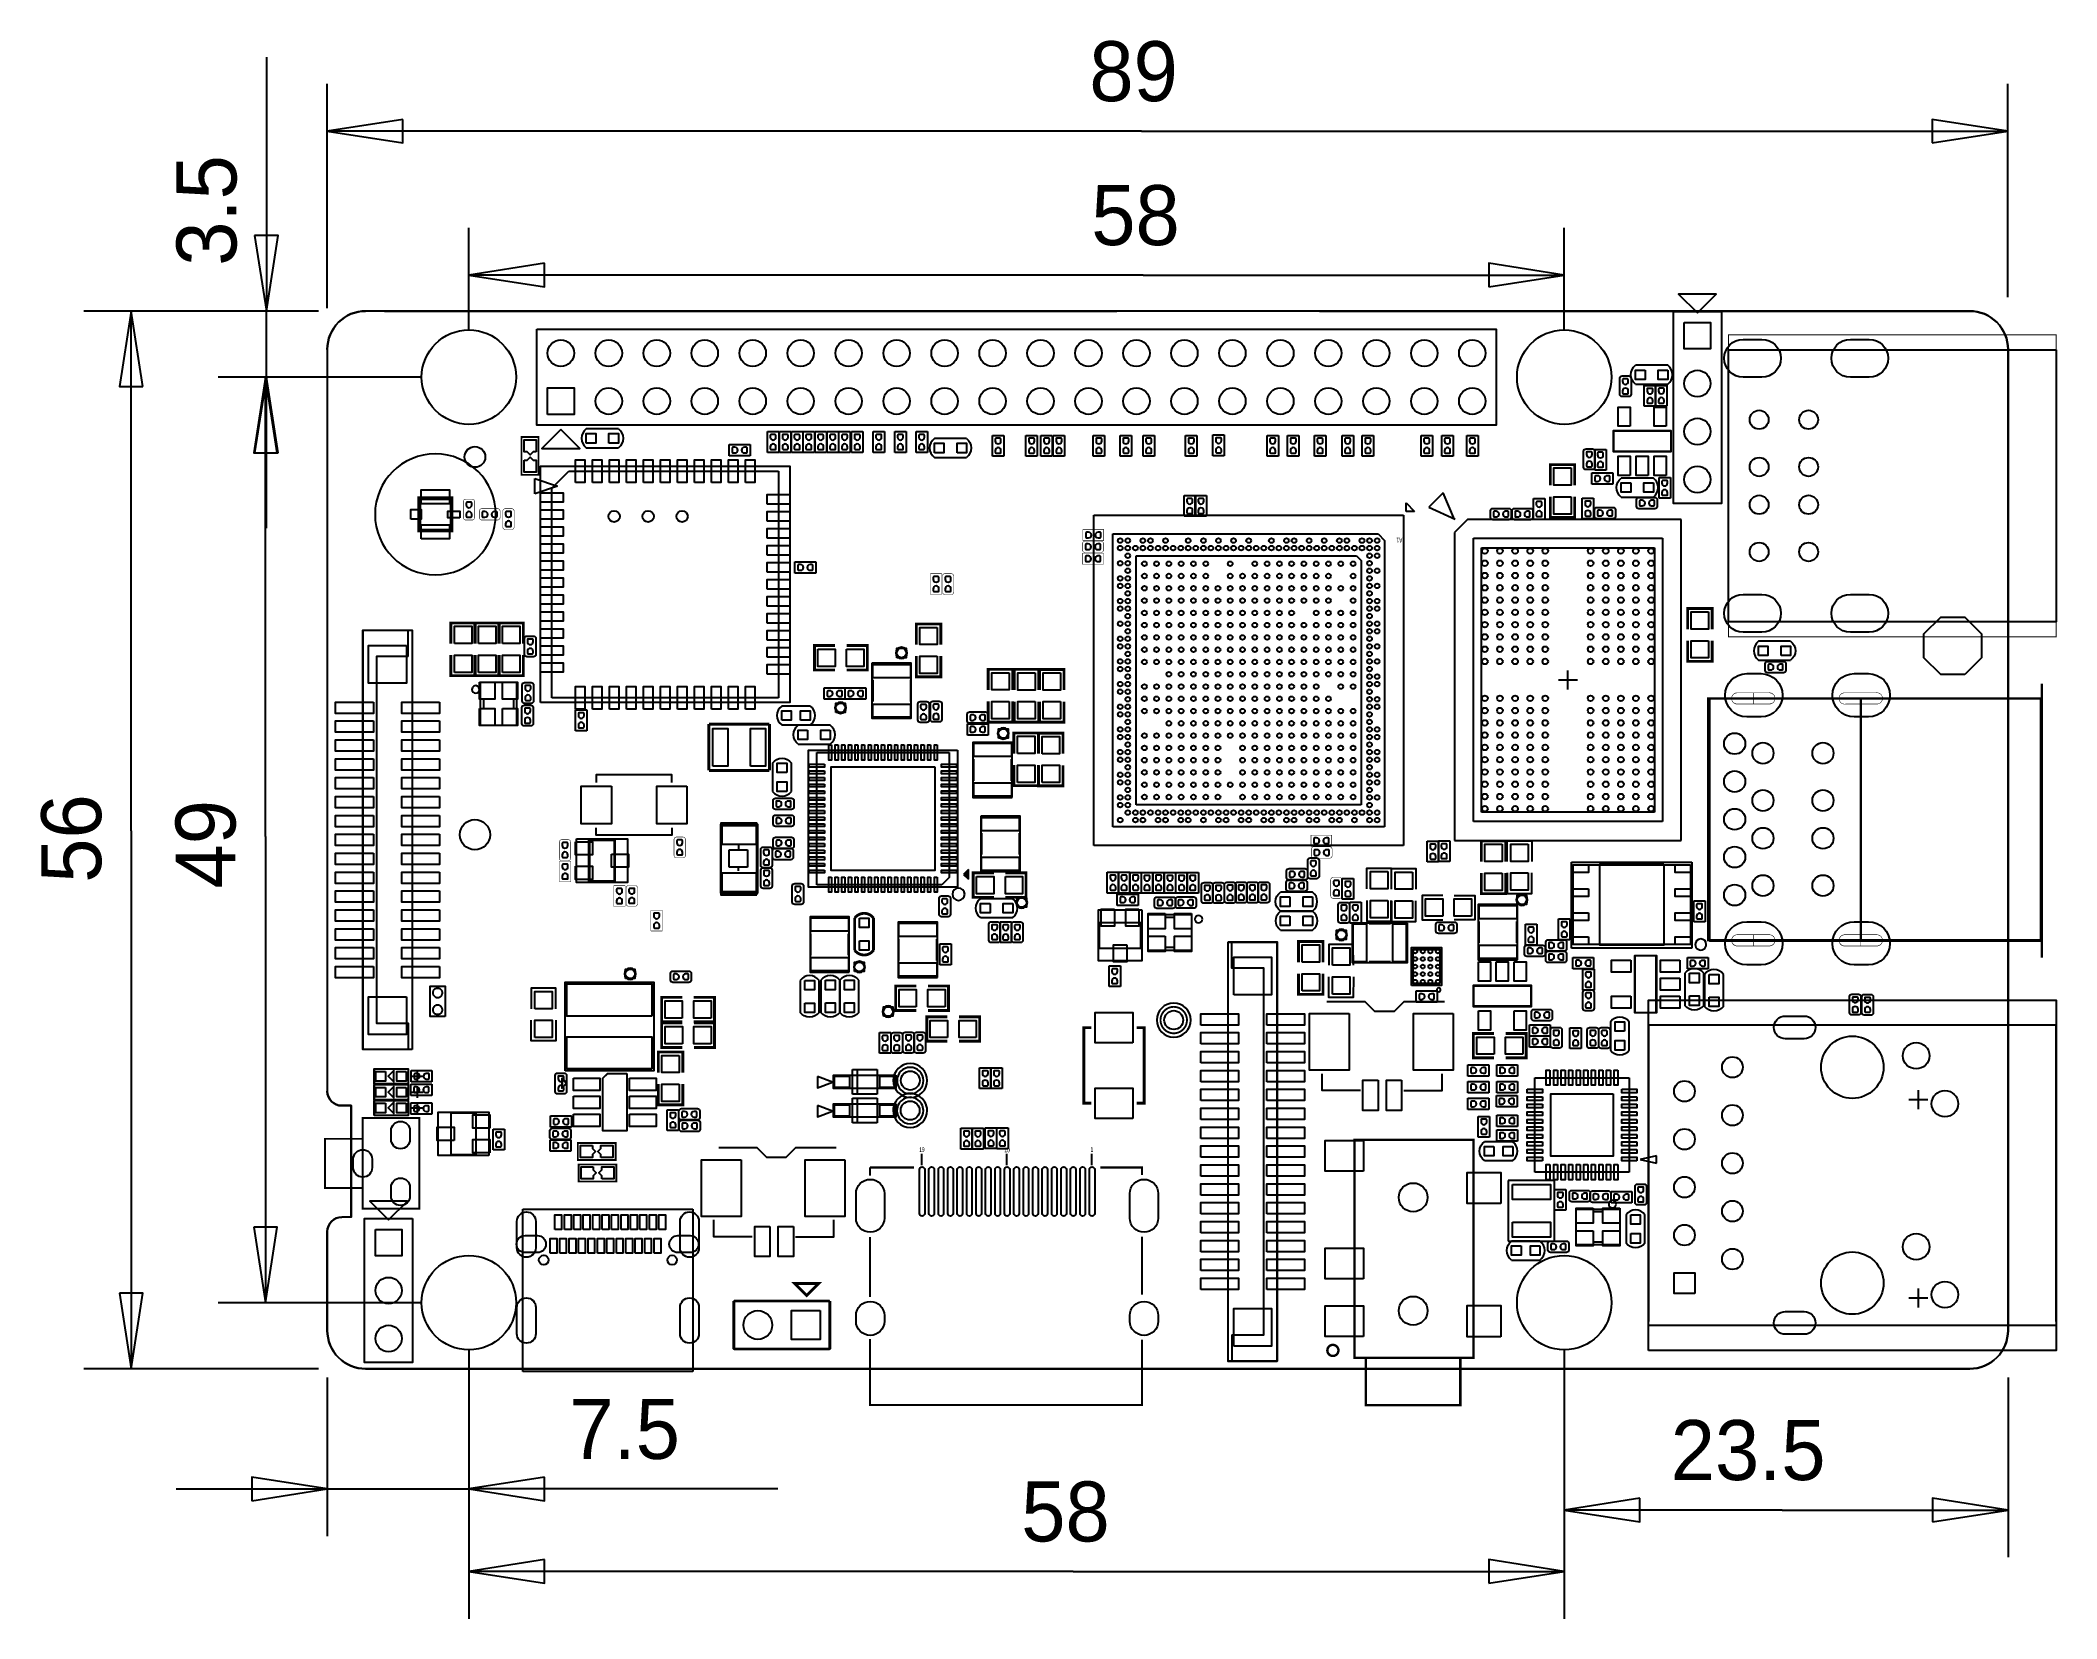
# Model space of a CAD drawing. Extents: x -27 to 80, y -24 to 59.
import ezdxf
from ezdxf.enums import TextEntityAlignment as Align

# ---------------------------------------------------------------- set-up
doc = ezdxf.new("R2010")
doc.units = 0
for name, color, linetype in [('BG_LAYOUT-TOP', 85, 'CONTINUOUS'), ('BG_OUTLINE', 1, 'CONTINUOUS'), ('PG_ASSEMBLY_TOP', 111, 'CONTINUOUS'), ('PG_SILKSCREEN_TOP', 92, 'CONTINUOUS'), ('PIN_TOP', 3, 'CONTINUOUS')]:
    doc.layers.add(name, color=color, linetype=linetype)

msp = doc.modelspace()

# ---------------------------------------------------------------- texts
at = {"layer": 'BG_LAYOUT-TOP', "width": 0.992}
for s, p in [('89', (28.9941, 55.8419)), ('58', (29.0957, 48.2219)), ('7.5', (1.4605, -16.0401)), ('23.5', (59.7789, -17.1577)), ('58', (25.3873, -20.4089))]:
    msp.add_text(s, height=3.175, dxfattribs=at).set_placement(p)
for s, p in [('3.5', (-16.1671, 47.1297)), ('56', (-23.3299, 14.4653)), ('49', (-16.2179, 14.1605))]:
    msp.add_text(s, height=3.175, rotation=90, dxfattribs=at).set_placement(p)
at = {"layer": 'PG_ASSEMBLY_TOP', "width": 0.6}
for s, p in [('19', (20.129398, 0.211303)), ('10', (24.639397, 0.191516)), ('1', (29.129406, 0.211303))]:
    msp.add_text(s, height=0.254, dxfattribs=at).set_placement(p, align=Align.CENTER)
at = {"layer": 'PG_SILKSCREEN_TOP', "width": 0.6}
msp.add_text('A1', height=0.254, rotation=180, dxfattribs=at).set_placement((45.568108, 32.72663))

# ---------------------------------------------------------------- linework, layer by layer
at = {"layer": 'BG_LAYOUT-TOP'}
for points in [[(-14.5796, 58.17235), (-14.5796, 44.732905)], [(-11.357788, 44.891706), (-11.357788, 56.754395)], [(77.621409, 45.470597), (77.621409, 56.754395)], [(-7.357796, 54.879392), (-11.357788, 54.2544), (-7.357796, 53.629408), (-7.357796, 54.879392)], [(73.621417, 53.629408), (77.621409, 54.2544), (73.621417, 54.879392), (73.621417, 53.629408)], [(31.75, 54.2544), (-11.357788, 54.2544)], [(31.75, 54.2544), (77.621409, 54.2544)], [(-3.860597, 43.732907), (-3.860597, 49.134395)], [(54.139389, 43.732907), (54.139389, 49.134395)], [(-15.204592, 48.732897), (-14.5796, 44.732905), (-13.954608, 48.732897), (-15.204592, 48.732897)], [(0.139395, 47.259392), (-3.860597, 46.6344), (0.139395, 46.009408), (0.139395, 47.259392)], [(50.139397, 46.009408), (54.139389, 46.6344), (50.139397, 47.259392), (50.139397, 46.009408)], [(31.8516, 46.6344), (-3.860597, 46.6344)], [(31.8516, 46.6344), (54.139389, 46.6344)], [(-11.825783, 44.732905), (-24.242395, 44.732905)], [(-21.117408, 40.732913), (-21.7424, 44.732905), (-22.367392, 40.732913), (-21.117408, 40.732913)], [(-21.7424, 17.2212), (-21.7424, 44.732905)], [(-11.825783, 44.732905), (-17.079595, 44.732905)], [(-14.5796, 41.232912), (-14.5796, 44.732905)], [(-6.360592, 41.232912), (-17.130395, 41.232912)], [(-6.360592, 41.232912), (-17.079595, 41.232912)], [(-14.005408, 37.23292), (-14.6304, 41.232912), (-15.255392, 37.23292), (-14.005408, 37.23292)], [(-13.954608, 37.23292), (-14.5796, 41.232912), (-15.204592, 37.23292), (-13.954608, 37.23292)], [(-14.6304, 16.9164), (-14.6304, 41.232912)], [(-14.5796, 33.232928), (-14.5796, 41.232912)], [(-21.7424, 17.2212), (-21.7424, -11.26711)], [(-14.6304, 16.9164), (-14.6304, -7.767091)], [(-15.255392, -3.767099), (-14.6304, -7.767091), (-14.005408, -3.767099), (-15.255392, -3.767099)], [(-22.367392, -7.267118), (-21.7424, -11.26711), (-21.117408, -7.267118), (-22.367392, -7.267118)], [(-6.360592, -7.767091), (-17.130395, -7.767091)], [(-3.860597, -10.267086), (-3.860597, -20.127595)], [(-3.860597, -10.267086), (-3.860597, -24.496395)], [(54.139389, -10.267086), (54.139389, -21.245195)], [(54.139389, -10.267086), (54.139389, -24.496395)], [(-11.825783, -11.26711), (-24.242395, -11.26711)], [(-11.357788, -11.735105), (-11.357788, -20.127595)], [(77.639393, -11.735105), (77.639393, -21.245195)], [(-15.35778, -18.252592), (-11.357788, -17.6276), (-15.35778, -17.002608), (-15.35778, -18.252592)], [(0.139395, -17.002608), (-3.860597, -17.6276), (0.139395, -18.252592), (0.139395, -17.002608)], [(-19.357772, -17.6276), (-11.357788, -17.6276)], [(-11.357788, -17.6276), (-3.860597, -17.6276)], [(12.50315, -17.6276), (-3.860597, -17.6276)], [(58.139381, -18.120208), (54.139389, -18.7452), (58.139381, -19.370192), (58.139381, -18.120208)], [(73.639401, -19.370192), (77.639393, -18.7452), (73.639401, -18.120208), (73.639401, -19.370192)], [(65.6844, -18.7452), (54.139389, -18.7452)], [(65.6844, -18.7452), (77.639393, -18.7452)], [(0.139395, -21.371408), (-3.860597, -21.9964), (0.139395, -22.621392), (0.139395, -21.371408)], [(28.1432, -21.9964), (-3.860597, -21.9964)], [(28.1432, -21.9964), (54.139389, -21.9964)], [(50.139397, -22.621392), (54.139389, -21.9964), (50.139397, -21.371408), (50.139397, -22.621392)]]:
    msp.add_lwpolyline(points, dxfattribs=at)
at = {"layer": 'BG_OUTLINE'}
for points in [[(41.17594, 44.732905), (-9.325788, 44.732905, 0.414214), (-11.357788, 42.700905), (-11.357788, 3.425241)], [(41.17594, 44.732905), (75.607393, 44.732905, -0.414214), (77.639393, 42.700905), (77.639393, -9.23511, -0.414214), (75.607393, -11.26711), (-9.325788, -11.26711, -0.414214), (-11.357788, -9.23511), (-11.357788, -4.005275)], [(-11.357788, 42.700905, -0.414214), (-9.325788, 44.732905)], [(-11.357788, 42.700905, -0.414214), (-9.325788, 44.732905)], [(-10.595788, 2.663241, -0.414214), (-11.357788, 3.425241)], [(-10.595788, 2.663241, -0.414214), (-11.357788, 3.425241)], [(-10.595788, -3.243275, 0.414214), (-11.357788, -4.005275)], [(-11.357788, -4.005275, -0.414214), (-10.595788, -3.243275)]]:
    msp.add_lwpolyline(points, format="xyb", dxfattribs=at)
msp.add_lwpolyline([(41.17594, 44.732905), (-9.325788, 44.732905, 0.414214), (-11.357788, 42.700905), (-11.357788, 3.425241, 0.414214), (-10.595788, 2.663241), (-10.089947, 2.663241), (-10.089947, -3.243275), (-10.595788, -3.243275, 0.414214), (-11.357788, -4.005275), (-11.357788, -9.23511, 0.414214), (-9.325788, -11.26711), (75.607393, -11.26711, 0.414214), (77.639393, -9.23511), (77.639393, 42.700905, 0.414214), (75.607393, 44.732905)], format="xyb", close=True, dxfattribs=at)
for points in [[(-8.32579, 44.732905), (30.45427, 44.732905)], [(-10.089947, 2.663241), (-10.595788, 2.663241)], [(-10.089947, -3.243275), (-10.089947, 2.663241)], [(-10.089947, -3.243275), (-10.595788, -3.243275)]]:
    msp.add_lwpolyline(points, dxfattribs=at)
at = {"layer": 'PG_ASSEMBLY_TOP'}
for points in [[(62.4586, 44.704), (62.4586, 34.544), (59.9186, 34.544), (59.9186, 44.704), (62.4586, 44.704)], [(32.759396, 38.692912), (-0.260604, 38.692912), (-0.260604, 43.772912)], [(-0.260604, 43.772912), (50.539396, 43.772912), (50.539396, 38.692912), (32.759396, 38.692912)], [(59.621801, 41.859835), (57.921779, 41.859835)], [(57.078905, 40.326285), (57.078905, 41.172384)], [(57.205905, 41.299384), (57.552107, 41.299384)], [(57.679107, 41.172384), (57.679107, 40.326285)], [(57.921779, 40.859837), (59.621801, 40.859837)], [(58.378065, 40.794432), (58.978063, 40.794432)], [(58.378065, 39.694612), (58.378065, 40.794432)], [(58.978063, 40.794432), (58.978063, 39.694612)], [(58.980299, 40.797226), (59.580297, 40.797226)], [(58.980299, 39.697406), (58.980299, 40.797226)], [(59.580297, 40.797226), (59.580297, 39.697406)], [(57.552107, 40.199285), (57.205905, 40.199285)], [(58.978063, 39.694612), (58.378065, 39.694612)], [(59.580297, 39.697406), (58.980299, 39.697406)], [(4.055745, 38.493827), (2.355723, 38.493827)], [(2.355723, 37.493829), (4.055745, 37.493829)], [(9.930384, 37.667717), (11.030204, 37.667717)], [(9.930384, 37.067719), (9.930384, 37.667717)], [(11.030204, 37.667717), (11.030204, 37.067719)], [(11.948846, 38.346228), (12.548845, 38.346228)], [(11.948846, 37.246408), (11.948846, 38.346228)], [(12.548845, 38.346228), (12.548845, 37.246408)], [(12.589332, 38.346228), (13.189331, 38.346228)], [(12.589332, 37.246408), (12.589332, 38.346228)], [(13.189331, 38.346228), (13.189331, 37.246408)], [(13.219811, 38.346202), (13.81981, 38.346202)], [(13.219811, 37.246382), (13.219811, 38.346202)], [(13.81981, 38.346202), (13.81981, 37.246382)], [(13.840257, 38.346228), (14.440256, 38.346228)], [(13.840257, 37.246408), (13.840257, 38.346228)], [(14.440256, 38.346228), (14.440256, 37.246408)], [(14.472056, 38.346228), (15.072055, 38.346228)], [(14.472056, 37.246408), (14.472056, 38.346228)], [(15.072055, 38.346228), (15.072055, 37.246408)], [(15.106472, 38.346177), (15.706471, 38.346177)], [(15.106472, 37.246357), (15.106472, 38.346177)], [(15.706471, 38.346177), (15.706471, 37.246357)], [(15.736951, 38.346228), (16.33695, 38.346228)], [(15.736951, 37.246408), (15.736951, 38.346228)], [(16.33695, 38.346228), (16.33695, 37.246408)], [(16.404615, 38.346228), (17.004614, 38.346228)], [(16.404615, 37.246408), (16.404615, 38.346228)], [(17.004614, 38.346228), (17.004614, 37.246408)], [(17.545939, 38.346228), (18.145938, 38.346228)], [(17.545939, 37.246408), (17.545939, 38.346228)], [(18.145938, 38.346228), (18.145938, 37.246408)], [(18.687009, 38.346228), (19.287007, 38.346228)], [(18.687009, 37.246408), (18.687009, 38.346228)], [(19.287007, 38.346228), (19.287007, 37.246408)], [(19.815327, 38.346228), (20.415326, 38.346228)], [(19.815327, 37.246408), (19.815327, 38.346228)], [(20.415326, 38.346228), (20.415326, 37.246408)], [(22.486595, 37.983795), (20.786573, 37.983795)], [(23.863884, 38.149886), (24.463883, 38.149886)], [(23.863884, 37.050066), (23.863884, 38.149886)], [(24.463883, 38.149886), (24.463883, 37.050066)], [(25.638379, 38.149886), (26.238378, 38.149886)], [(25.638379, 37.050066), (25.638379, 38.149886)], [(26.238378, 38.149886), (26.238378, 37.050066)], [(26.433145, 38.149886), (27.033144, 38.149886)], [(26.433145, 37.050066), (26.433145, 38.149886)], [(27.033144, 38.149886), (27.033144, 37.050066)], [(27.084604, 38.149886), (27.684603, 38.149886)], [(27.084604, 37.050066), (27.084604, 38.149886)], [(27.684603, 38.149886), (27.684603, 37.050066)], [(29.19763, 38.149886), (29.797629, 38.149886)], [(29.19763, 37.050066), (29.19763, 38.149886)], [(29.797629, 38.149886), (29.797629, 37.050066)], [(30.628717, 38.149886), (31.228716, 38.149886)], [(30.628717, 37.050066), (30.628717, 38.149886)], [(31.228716, 38.149886), (31.228716, 37.050066)], [(31.839637, 38.149886), (32.439635, 38.149886)], [(31.839637, 37.050066), (31.839637, 38.149886)], [(32.439635, 38.149886), (32.439635, 37.050066)], [(34.090381, 38.149886), (34.69038, 38.149886)], [(34.090381, 37.050066), (34.090381, 38.149886)], [(34.69038, 38.149886), (34.69038, 37.050066)], [(35.536353, 38.17112), (36.136351, 38.17112)], [(35.536353, 37.0713), (35.536353, 38.17112)], [(36.136351, 38.17112), (36.136351, 37.0713)], [(38.402819, 38.149886), (39.002818, 38.149886)], [(38.402819, 37.050066), (38.402819, 38.149886)], [(39.002818, 38.149886), (39.002818, 37.050066)], [(39.491691, 38.149886), (40.09169, 38.149886)], [(39.491691, 37.050066), (39.491691, 38.149886)], [(40.09169, 38.149886), (40.09169, 37.050066)], [(40.912771, 38.149886), (41.512769, 38.149886)], [(40.912771, 37.050066), (40.912771, 38.149886)], [(41.512769, 38.149886), (41.512769, 37.050066)], [(42.37388, 38.149886), (42.973879, 38.149886)], [(42.37388, 37.050066), (42.37388, 38.149886)], [(42.973879, 38.149886), (42.973879, 37.050066)], [(43.444693, 38.149886), (44.044692, 38.149886)], [(43.444693, 37.050066), (43.444693, 38.149886)], [(44.044692, 38.149886), (44.044692, 37.050066)], [(46.561324, 38.149886), (47.161323, 38.149886)], [(46.561324, 37.050066), (46.561324, 38.149886)], [(47.161323, 38.149886), (47.161323, 37.050066)], [(47.655963, 38.149886), (48.255961, 38.149886)], [(47.655963, 37.050066), (47.655963, 38.149886)], [(48.255961, 38.149886), (48.255961, 37.050066)], [(48.976966, 38.149886), (49.576965, 38.149886)], [(48.976966, 37.050066), (48.976966, 38.149886)], [(49.576965, 38.149886), (49.576965, 37.050066)], [(55.293235, 37.435307), (55.639437, 37.435307)], [(55.755515, 37.409882), (56.355513, 37.409882)], [(55.755515, 36.310062), (55.755515, 37.409882)], [(56.355513, 37.409882), (56.355513, 36.310062)], [(56.744413, 37.33353), (56.744413, 38.41303), (59.792413, 38.41303), (59.792413, 37.27003), (56.744413, 37.27003), (56.744413, 37.33353)], [(11.030204, 37.067719), (9.930384, 37.067719)], [(12.548845, 37.246408), (11.948846, 37.246408)], [(13.189331, 37.246408), (12.589332, 37.246408)], [(13.81981, 37.246382), (13.219811, 37.246382)], [(14.440256, 37.246408), (13.840257, 37.246408)], [(15.072055, 37.246408), (14.472056, 37.246408)], [(15.706471, 37.246357), (15.106472, 37.246357)], [(16.33695, 37.246408), (15.736951, 37.246408)], [(17.004614, 37.246408), (16.404615, 37.246408)], [(18.145938, 37.246408), (17.545939, 37.246408)], [(19.287007, 37.246408), (18.687009, 37.246408)], [(20.415326, 37.246408), (19.815327, 37.246408)], [(20.786573, 36.983797), (22.486595, 36.983797)], [(24.463883, 37.050066), (23.863884, 37.050066)], [(26.238378, 37.050066), (25.638379, 37.050066)], [(27.033144, 37.050066), (26.433145, 37.050066)], [(27.684603, 37.050066), (27.084604, 37.050066)], [(29.797629, 37.050066), (29.19763, 37.050066)], [(31.228716, 37.050066), (30.628717, 37.050066)], [(32.439635, 37.050066), (31.839637, 37.050066)], [(34.69038, 37.050066), (34.090381, 37.050066)], [(36.136351, 37.0713), (35.536353, 37.0713)], [(39.002818, 37.050066), (38.402819, 37.050066)], [(40.09169, 37.050066), (39.491691, 37.050066)], [(41.512769, 37.050066), (40.912771, 37.050066)], [(42.973879, 37.050066), (42.37388, 37.050066)], [(44.044692, 37.050066), (43.444693, 37.050066)], [(47.161323, 37.050066), (46.561324, 37.050066)], [(48.255961, 37.050066), (47.655963, 37.050066)], [(49.576965, 37.050066), (48.976966, 37.050066)], [(55.166235, 36.462208), (55.166235, 37.308307)], [(55.639437, 36.335208), (55.293235, 36.335208)], [(56.355513, 36.310062), (55.755515, 36.310062)], [(55.766437, 37.308307), (55.766437, 36.462208)], [(55.60949, 35.564801), (55.60949, 36.164799)], [(55.60949, 36.164799), (56.70931, 36.164799)], [(56.70931, 35.564801), (55.60949, 35.564801)], [(56.70931, 36.164799), (56.70931, 35.564801)], [(58.859039, 35.886263), (57.159017, 35.886263)], [(59.160131, 35.920934), (59.760129, 35.920934)], [(59.160131, 34.821114), (59.160131, 35.920934)], [(59.760129, 35.920934), (59.760129, 34.821114)], [(34.010803, 34.963862), (34.610802, 34.963862)], [(34.010803, 33.864042), (34.010803, 34.963862)], [(34.605189, 34.965919), (35.205187, 34.965919)], [(34.605189, 33.866099), (34.605189, 34.965919)], [(34.610802, 34.963862), (34.610802, 33.864042)], [(35.205187, 34.965919), (35.205187, 33.866099)], [(50.362612, 34.282659), (51.208711, 34.282659)], [(51.505333, 34.282863), (52.351432, 34.282863)], [(52.506855, 34.803588), (53.106853, 34.803588)], [(52.506855, 33.703768), (52.506855, 34.803588)], [(53.106853, 34.803588), (53.106853, 33.703768)], [(55.091305, 34.824416), (55.691303, 34.824416)], [(55.091305, 33.724596), (55.091305, 34.824416)], [(55.691303, 34.824416), (55.691303, 33.724596)], [(55.747895, 33.859191), (55.747895, 34.205393)], [(55.874895, 34.332393), (56.720994, 34.332393)], [(56.847994, 34.205393), (56.847994, 33.859191)], [(57.159017, 34.886265), (58.859039, 34.886265)], [(57.967347, 34.394115), (57.967347, 34.740317)], [(58.094347, 34.867317), (58.940446, 34.867317)], [(58.940446, 34.267115), (58.094347, 34.267115)], [(59.067446, 34.740317), (59.067446, 34.394115)], [(59.760129, 34.821114), (59.160131, 34.821114)], [(34.610802, 33.864042), (34.010803, 33.864042)], [(35.205187, 33.866099), (34.605189, 33.866099)], [(50.235612, 33.809457), (50.235612, 34.155659)], [(51.208711, 33.682457), (50.362612, 33.682457)], [(51.335711, 34.155659), (51.335711, 33.809457)], [(51.378333, 33.809661), (51.378333, 34.155863)], [(52.351432, 33.682661), (51.505333, 33.682661)], [(52.478432, 34.155863), (52.478432, 33.809661)], [(53.106853, 33.703768), (52.506855, 33.703768)], [(55.691303, 33.724596), (55.091305, 33.724596)], [(56.720994, 33.732191), (55.874895, 33.732191)], [(13.407644, 30.855895), (13.407644, 31.455893)], [(13.407644, 31.455893), (14.507464, 31.455893)], [(14.507464, 31.455893), (14.507464, 30.855895)], [(14.507464, 30.855895), (13.407644, 30.855895)], [(-0.909701, 26.551763), (-0.909701, 27.397862)], [(-0.782701, 27.524862), (-0.436499, 27.524862)], [(-0.309499, 27.397862), (-0.309499, 26.551763)], [(66.128011, 27.246199), (64.427989, 27.246199)], [(-0.436499, 26.424763), (-0.782701, 26.424763)], [(64.427989, 26.246201), (66.128011, 26.246201)], [(64.77889, 25.709397), (64.77889, 26.055599)], [(64.90589, 26.182599), (65.751989, 26.182599)], [(65.878989, 26.055599), (65.878989, 25.709397)], [(-1.033374, 24.088877), (-1.033399, 24.934977)], [(-0.906399, 25.061977), (-0.560197, 25.061977)], [(-0.433197, 24.934977), (-0.433172, 24.088877)], [(14.953031, 24.778741), (16.052851, 24.778741)], [(14.953031, 24.178743), (14.953031, 24.778741)], [(16.052851, 24.778741), (16.052851, 24.178743)], [(16.066795, 24.778208), (17.166615, 24.778208)], [(16.066795, 24.178209), (16.066795, 24.778208)], [(17.166615, 24.778208), (17.166615, 24.178209)], [(65.751989, 25.582397), (64.90589, 25.582397)], [(-1.055116, 22.890632), (-1.055116, 23.736757)], [(-0.928116, 23.863757), (-0.581889, 23.863757)], [(-0.560172, 23.961877), (-0.906374, 23.961877)], [(-0.454889, 23.736757), (-0.454914, 22.890658)], [(1.786611, 23.61184), (2.386609, 23.61184)], [(1.786611, 22.51202), (1.786611, 23.61184)], [(2.386609, 23.61184), (2.386609, 22.51202)], [(14.203909, 23.817097), (12.70381, 23.817097)], [(16.052851, 24.178743), (14.953031, 24.178743)], [(17.166615, 24.178209), (16.066795, 24.178209)], [(19.912305, 23.08225), (19.912305, 23.928349)], [(20.039305, 24.055349), (20.385507, 24.055349)], [(20.512507, 23.928349), (20.512507, 23.08225)], [(20.576769, 23.104856), (20.576769, 23.950955)], [(20.703769, 24.077955), (21.049971, 24.077955)], [(21.176971, 23.950955), (21.176971, 23.104856)], [(22.653447, 23.510824), (23.499547, 23.510824)], [(-0.581914, 22.763658), (-0.928116, 22.763632)], [(2.386609, 22.51202), (1.786611, 22.51202)], [(12.70381, 22.817303), (14.203909, 22.817303)], [(15.277211, 22.801199), (13.577189, 22.801199)], [(20.385507, 22.95525), (20.039305, 22.95525)], [(21.049971, 22.977856), (20.703769, 22.977856)], [(22.526447, 23.037622), (22.526447, 23.383824)], [(22.536353, 22.885476), (23.636173, 22.885476)], [(22.536353, 22.285477), (22.536353, 22.885476)], [(23.499547, 22.910622), (22.653447, 22.910622)], [(23.626547, 23.383824), (23.626547, 23.037622)], [(23.636173, 22.885476), (23.636173, 22.285477)], [(13.577189, 21.801201), (15.277211, 21.801201)], [(23.636173, 22.285477), (22.536353, 22.285477)], [(12.220981, 20.800619), (12.220981, 19.300419)], [(13.2207, 19.300419), (13.2207, 20.800619)], [(12.249099, 18.468619), (12.249099, 18.814821)], [(12.376099, 18.941821), (13.222199, 18.941821)], [(13.222199, 18.341619), (12.376099, 18.341619)], [(13.349199, 18.814821), (13.349199, 18.468619)], [(12.253671, 17.576317), (12.253671, 17.922519)], [(12.380671, 18.049519), (13.226771, 18.049519)], [(13.226771, 17.449317), (12.380671, 17.449317)], [(13.353771, 17.922519), (13.353771, 17.576317)], [(11.597361, 15.382748), (11.597361, 16.228847)], [(11.724361, 16.355847), (12.070563, 16.355847)], [(12.197563, 16.228847), (12.197563, 15.382748)], [(12.217095, 15.812795), (12.217095, 16.158997)], [(12.253671, 16.402583), (12.253671, 16.748785)], [(12.344095, 16.285997), (13.190195, 16.285997)], [(12.380671, 16.875785), (13.226771, 16.875785)], [(13.226771, 16.275583), (12.380671, 16.275583)], [(13.317195, 16.158997), (13.317195, 15.812795)], [(13.353771, 16.748785), (13.353771, 16.402583)], [(46.883549, 16.664178), (47.483547, 16.664178)], [(46.883549, 15.564358), (46.883549, 16.664178)], [(47.479433, 16.685006), (48.079431, 16.685006)], [(47.479433, 15.585186), (47.479433, 16.685006)], [(47.483547, 16.664178), (47.483547, 15.564358)], [(48.079431, 16.685006), (48.079431, 15.585186)], [(51.126085, 15.594838), (51.12639, 16.687038), (52.42179, 16.687038), (52.42179, 15.594838)], [(11.599697, 14.290015), (11.599697, 15.136114)], [(12.070563, 15.255748), (11.724361, 15.255748)], [(11.726697, 15.263114), (12.072899, 15.263114)], [(12.199899, 15.136114), (12.199899, 14.290015)], [(13.190195, 15.685795), (12.344095, 15.685795)], [(29.943527, 15.021535), (30.543525, 15.021535)], [(29.943527, 13.921715), (29.943527, 15.021535)], [(30.532832, 15.021535), (31.132831, 15.021535)], [(30.532832, 13.921715), (30.532832, 15.021535)], [(30.543525, 15.021535), (30.543525, 13.921715)], [(31.132831, 15.021535), (31.132831, 13.921715)], [(31.140121, 15.013889), (31.740119, 15.013889)], [(31.140121, 13.914069), (31.140121, 15.013889)], [(31.740119, 15.013889), (31.740119, 13.914069)], [(31.748501, 15.010308), (32.3485, 15.010308)], [(31.748501, 13.910488), (31.748501, 15.010308)], [(32.3485, 15.010308), (32.3485, 13.910488)], [(32.356781, 15.015693), (32.956779, 15.015693)], [(32.356781, 13.915873), (32.356781, 15.015693)], [(32.956779, 15.015693), (32.956779, 13.915873)], [(32.963079, 15.00759), (33.563077, 15.00759)], [(32.963079, 13.90777), (32.963079, 15.00759)], [(33.563077, 15.00759), (33.563077, 13.90777)], [(33.577047, 15.012137), (34.177046, 15.012137)], [(33.577047, 13.912317), (33.577047, 15.012137)], [(34.172627, 15.012162), (34.772625, 15.012162)], [(34.172627, 13.912342), (34.172627, 15.012162)], [(34.177046, 15.012137), (34.177046, 13.912317)], [(34.772625, 15.012162), (34.772625, 13.912342)], [(39.439825, 14.743405), (39.439825, 15.089607)], [(39.566825, 15.216607), (40.412924, 15.216607)], [(40.539924, 15.089607), (40.539924, 14.743405)], [(40.555647, 14.807184), (40.555647, 15.653283)], [(40.682647, 15.780283), (41.028849, 15.780283)], [(41.155849, 15.653283), (41.155849, 14.807184)], [(43.688762, 14.13764), (43.688762, 15.22984), (44.984162, 15.22984), (44.984162, 14.13764)], [(44.994576, 14.118361), (44.994576, 15.210561), (46.289976, 15.210561), (46.289976, 14.118361)], [(47.483547, 15.564358), (46.883549, 15.564358)], [(48.079431, 15.585186), (47.479433, 15.585186)], [(51.126085, 14.985238), (51.12639, 13.893038), (52.42179, 13.893038), (52.42179, 14.985238)], [(12.072899, 14.163015), (11.726697, 14.163015)], [(13.263601, 13.44549), (13.263601, 14.291589)], [(13.390601, 14.418589), (13.736803, 14.418589)], [(13.863803, 14.291589), (13.863803, 13.44549)], [(30.543525, 13.921715), (29.943527, 13.921715)], [(31.132831, 13.921715), (30.532832, 13.921715)], [(31.740119, 13.914069), (31.140121, 13.914069)], [(32.3485, 13.910488), (31.748501, 13.910488)], [(32.956779, 13.915873), (32.356781, 13.915873)], [(33.563077, 13.90777), (32.963079, 13.90777)], [(34.177046, 13.912317), (33.577047, 13.912317)], [(34.772625, 13.912342), (34.172627, 13.912342)], [(34.938183, 13.505129), (34.938183, 14.351229)], [(35.065183, 14.478229), (35.411385, 14.478229)], [(35.537115, 13.504824), (35.537115, 14.350924)], [(35.538385, 14.351229), (35.538385, 13.505129)], [(35.664115, 14.477924), (36.010317, 14.477924)], [(36.137317, 14.350924), (36.137317, 13.504824)], [(36.148823, 13.51501), (36.148823, 14.361109)], [(36.275823, 14.488109), (36.622025, 14.488109)], [(36.734217, 13.523951), (36.734217, 14.37005)], [(36.749025, 14.361109), (36.749025, 13.51501)], [(36.861217, 14.49705), (37.207419, 14.49705)], [(37.330659, 13.523951), (37.330659, 14.37005)], [(37.334419, 14.37005), (37.334419, 13.523951)], [(37.457659, 14.49705), (37.803861, 14.49705)], [(37.930861, 14.37005), (37.930861, 13.523951)], [(37.934163, 13.5287), (37.934163, 14.3748)], [(38.061163, 14.5018), (38.407365, 14.5018)], [(38.534365, 14.3748), (38.534365, 13.5287)], [(40.811831, 13.965809), (39.111809, 13.965809)], [(39.419759, 14.130249), (39.419759, 14.476451)], [(39.546759, 14.603451), (40.392858, 14.603451)], [(40.392858, 14.003249), (39.546759, 14.003249)], [(40.412924, 14.616405), (39.566825, 14.616405)], [(40.519858, 14.476451), (40.519858, 14.130249)], [(41.028849, 14.680184), (40.682647, 14.680184)], [(42.384955, 14.688541), (42.984953, 14.688541)], [(42.384955, 13.588721), (42.384955, 14.688541)], [(42.984953, 14.688541), (42.984953, 13.588721)], [(13.736803, 13.31849), (13.390601, 13.31849)], [(21.039557, 12.794488), (21.039557, 13.640587)], [(21.166557, 13.767587), (21.512759, 13.767587)], [(21.639759, 13.640587), (21.639759, 12.794488)], [(24.937034, 13.618566), (23.237012, 13.618566)], [(30.474641, 13.862558), (31.574461, 13.862558)], [(30.474641, 13.262559), (30.474641, 13.862558)], [(31.574461, 13.262559), (30.474641, 13.262559)], [(31.574461, 13.862558), (31.574461, 13.262559)], [(32.449008, 13.231825), (32.449008, 13.578027)], [(32.576008, 13.705027), (33.422107, 13.705027)], [(33.422107, 13.104825), (32.576008, 13.104825)], [(33.546999, 13.240512), (33.546999, 13.586714)], [(33.549107, 13.578027), (33.549107, 13.231825)], [(33.673999, 13.713714), (34.520099, 13.713714)], [(34.520099, 13.113512), (33.673999, 13.113512)], [(34.647099, 13.586714), (34.647099, 13.240512)], [(35.411385, 13.378129), (35.065183, 13.378129)], [(36.010317, 13.377824), (35.664115, 13.377824)], [(36.622025, 13.38801), (36.275823, 13.38801)], [(37.207419, 13.396951), (36.861217, 13.396951)], [(37.803861, 13.396951), (37.457659, 13.396951)], [(38.407365, 13.4017), (38.061163, 13.4017)], [(39.111809, 12.965811), (40.811831, 12.965811)], [(40.815895, 12.952095), (39.115873, 12.952095)], [(42.169105, 12.453544), (42.169105, 13.299643)], [(42.296105, 13.426643), (42.642307, 13.426643)], [(42.984953, 13.588721), (42.384955, 13.588721)], [(42.769307, 13.299643), (42.769307, 12.453544)], [(42.778426, 13.429717), (43.378425, 13.429717)], [(42.778426, 12.329897), (42.778426, 13.429717)], [(43.378425, 13.429717), (43.378425, 12.329897)], [(43.688762, 13.52804), (43.688762, 12.43584), (44.984162, 12.43584), (44.984162, 13.52804)], [(44.994576, 13.508761), (44.994576, 12.416561), (46.289976, 12.416561), (46.289976, 13.508761)], [(47.706026, 13.797026), (46.613826, 13.797026), (46.613826, 12.501626), (47.706026, 12.501626)], [(48.315626, 13.797026), (49.407826, 13.797026), (49.407826, 12.501626), (48.315626, 12.501626)], [(61.001224, 13.498728), (61.601223, 13.498728)], [(61.001224, 12.398908), (61.001224, 13.498728)], [(61.601223, 13.498728), (61.601223, 12.398908)], [(21.512759, 12.667488), (21.166557, 12.667488)], [(23.237012, 12.618568), (24.937034, 12.618568)], [(23.673308, 11.423371), (23.673308, 12.26947)], [(23.800308, 12.39647), (24.14651, 12.39647)], [(24.263883, 12.393651), (24.863882, 12.393651)], [(24.263883, 11.293831), (24.263883, 12.393651)], [(24.27351, 12.26947), (24.27351, 11.423371)], [(24.863882, 12.393651), (24.863882, 11.293831)], [(24.879833, 11.423625), (24.879833, 12.269724)], [(25.006833, 12.396724), (25.353035, 12.396724)], [(25.480035, 12.269724), (25.480035, 11.423625)], [(39.115873, 11.952097), (40.815895, 11.952097)], [(42.642307, 12.326544), (42.296105, 12.326544)], [(43.378425, 12.329897), (42.778426, 12.329897)], [(47.346108, 11.907799), (47.346108, 12.254001)], [(47.473108, 12.381001), (48.319207, 12.381001)], [(48.319207, 11.780799), (47.473108, 11.780799)], [(48.446207, 12.254001), (48.446207, 11.907799)], [(52.083437, 12.267438), (52.683435, 12.267438)], [(52.083437, 11.167618), (52.083437, 12.267438)], [(52.683435, 12.267438), (52.683435, 11.167618)], [(53.839237, 12.548819), (54.439236, 12.548819)], [(53.839237, 11.448999), (53.839237, 12.548819)], [(54.439236, 12.548819), (54.439236, 11.448999)], [(61.601223, 12.398908), (61.001224, 12.398908)], [(21.072577, 11.222228), (21.672575, 11.222228)], [(21.072577, 10.122408), (21.072577, 11.222228)], [(21.672575, 11.222228), (21.672575, 10.122408)], [(24.14651, 11.296371), (23.800308, 11.296371)], [(24.863882, 11.293831), (24.263883, 11.293831)], [(25.353035, 11.296625), (25.006833, 11.296625)], [(42.972279, 10.097008), (42.971974, 11.189208), (41.676574, 11.189208), (41.676371, 10.097008)], [(52.036218, 10.687583), (52.036218, 11.033785)], [(52.683435, 11.167618), (52.083437, 11.167618)], [(52.163218, 11.160785), (53.009317, 11.160785)], [(53.136317, 11.033785), (53.136317, 10.687583)], [(53.160143, 10.364292), (53.160143, 10.710494)], [(53.164715, 10.971047), (53.164715, 11.317249)], [(53.287143, 10.837494), (54.133242, 10.837494)], [(53.291715, 11.444249), (54.137814, 11.444249)], [(54.137814, 10.844047), (53.291715, 10.844047)], [(54.439236, 11.448999), (53.839237, 11.448999)], [(54.260242, 10.710494), (54.260242, 10.364292)], [(54.264814, 11.317249), (54.264814, 10.971047)], [(6.81736, 9.316237), (6.81736, 9.662439)], [(6.94436, 9.789439), (7.790459, 9.789439)], [(7.917459, 9.662439), (7.917459, 9.316237)], [(21.672575, 10.122408), (21.072577, 10.122408)], [(30.034967, 10.066782), (30.634965, 10.066782)], [(30.034967, 8.966962), (30.034967, 10.066782)], [(30.634965, 10.066782), (30.634965, 8.966962)], [(53.009317, 10.560583), (52.163218, 10.560583)], [(54.133242, 10.237292), (53.287143, 10.237292)], [(54.597554, 10.510545), (55.697374, 10.510545)], [(54.597554, 9.910547), (54.597554, 10.510545)], [(55.697374, 9.910547), (54.597554, 9.910547)], [(55.123563, 9.883394), (55.723561, 9.883394)], [(55.123563, 8.783574), (55.123563, 9.883394)], [(55.697374, 10.510545), (55.697374, 9.910547)], [(55.723561, 9.883394), (55.723561, 8.783574)], [(58.957464, 7.57047), (57.877964, 7.57047), (57.877964, 10.61847), (59.020964, 10.61847), (59.020964, 7.57047), (58.957464, 7.57047)], [(60.527057, 9.671685), (60.527057, 7.971663)], [(60.658248, 10.502163), (61.758068, 10.502163)], [(60.658248, 9.902165), (60.658248, 10.502163)], [(61.758068, 9.902165), (60.658248, 9.902165)], [(61.527055, 7.971663), (61.527055, 9.671685)], [(61.567441, 9.615805), (61.567441, 7.915783)], [(61.758068, 10.502163), (61.758068, 9.902165)], [(62.567439, 7.915783), (62.567439, 9.615805)], [(0.738886, 7.79272), (0.738886, 8.88492), (-0.556514, 8.88492), (-0.556514, 7.79272)], [(1.232916, 4.50469), (1.232916, 9.204706), (5.932932, 9.204706), (5.932932, 4.50469), (1.232916, 4.50469)], [(7.790459, 9.189237), (6.94436, 9.189237)], [(13.682091, 9.297035), (13.682091, 7.597013)], [(14.682089, 7.597013), (14.682089, 9.297035)], [(14.779117, 9.301836), (14.779117, 7.601814)], [(15.779115, 7.601814), (15.779115, 9.301836)], [(15.782646, 9.301836), (15.782646, 7.601814)], [(16.782644, 7.601814), (16.782644, 9.301836)], [(30.634965, 8.966962), (30.034967, 8.966962)], [(42.972279, 9.487408), (42.971974, 8.395208), (41.676574, 8.395208), (41.676371, 9.487408)], [(46.302625, 8.136128), (46.302625, 8.736127)], [(46.302625, 8.736127), (47.402445, 8.736127)], [(47.402445, 8.736127), (47.402445, 8.136128)], [(52.384198, 8.976614), (52.384198, 7.897114), (49.336198, 7.897114), (49.336198, 9.040114), (52.384198, 9.040114), (52.384198, 8.976614)], [(55.123309, 7.81685), (55.123309, 8.662949)], [(55.723561, 8.783574), (55.123563, 8.783574)], [(55.250309, 8.789949), (55.596511, 8.789949)], [(55.723511, 8.662949), (55.723511, 7.81685)], [(69.372709, 8.566175), (69.718911, 8.566175)], [(70.026251, 8.553475), (70.372453, 8.553475)], [(47.796958, 8.16483), (45.637958, 8.16483), (45.129958, 7.65683), (44.113958, 7.65683), (43.605958, 8.16483), (41.573958, 8.16483)], [(47.402445, 8.136128), (46.302625, 8.136128)], [(52.407058, 7.288962), (52.407058, 7.635164)], [(52.534058, 7.762164), (53.380157, 7.762164)], [(53.507157, 7.635164), (53.507157, 7.288962)], [(55.596511, 7.68985), (55.250309, 7.68985)], [(69.245709, 7.593076), (69.245709, 8.439175)], [(69.845911, 8.439175), (69.845911, 7.593076)], [(69.899251, 7.580376), (69.899251, 8.426475)], [(70.499453, 8.426475), (70.499453, 7.580376)], [(0.738886, 7.18312), (0.738886, 6.09092), (-0.556514, 6.09092), (-0.556514, 7.18312)], [(17.877257, 6.535166), (18.477255, 6.535166)], [(17.877257, 5.435346), (17.877257, 6.535166)], [(18.477255, 6.535166), (18.477255, 5.435346)], [(18.500065, 5.562092), (18.500065, 6.408191)], [(18.627065, 6.535191), (18.973267, 6.535191)], [(19.100267, 6.408191), (19.100267, 5.562092)], [(19.118605, 5.576037), (19.118605, 6.422136)], [(19.245605, 6.549136), (19.591807, 6.549136)], [(19.718807, 6.422136), (19.718807, 5.576037)], [(19.719849, 5.572938), (19.719849, 6.419037)], [(19.846849, 6.546037), (20.193051, 6.546037)], [(20.320051, 6.419037), (20.320051, 5.572938)], [(52.301419, 6.943827), (53.401239, 6.943827)], [(52.301419, 6.343828), (52.301419, 6.943827)], [(53.380157, 7.161962), (52.534058, 7.161962)], [(53.401239, 6.943827), (53.401239, 6.343828)], [(53.416937, 5.834126), (53.416937, 6.680225)], [(53.543937, 6.807225), (53.890139, 6.807225)], [(54.017139, 6.680225), (54.017139, 5.834126)], [(54.443706, 6.787134), (55.043705, 6.787134)], [(54.443706, 5.687314), (54.443706, 6.787134)], [(55.043705, 6.787134), (55.043705, 5.687314)], [(55.358106, 5.825515), (55.358106, 6.671615)], [(55.485106, 6.798615), (55.831308, 6.798615)], [(55.958308, 6.671615), (55.958308, 5.825515)], [(55.968976, 5.820943), (55.968976, 6.667043)], [(56.095976, 6.794043), (56.442178, 6.794043)], [(56.569178, 6.667043), (56.569178, 5.820943)], [(56.581878, 7.109739), (56.581878, 5.609565)], [(57.581673, 5.609565), (57.581673, 7.109739)], [(58.5994, -8.757006), (58.5994, 6.7278), (58.599197, 6.934606), (80.184092, 6.930796), (80.184295, 6.7278), (80.184295, -8.757006), (80.183101, -8.97321), (58.59841, -8.96559), (58.5994, -8.757006)], [(69.718911, 7.466076), (69.372709, 7.466076)], [(70.372453, 7.453376), (70.026251, 7.453376)], [(18.477255, 5.435346), (17.877257, 5.435346)], [(18.973267, 5.435092), (18.627065, 5.435092)], [(19.591807, 5.449037), (19.245605, 5.449037)], [(20.193051, 5.445938), (19.846849, 5.445938)], [(52.301419, 5.759628), (52.301419, 6.359627)], [(52.301419, 6.359627), (53.401239, 6.359627)], [(53.401239, 6.343828), (52.301419, 6.343828)], [(53.401239, 5.759628), (52.301419, 5.759628)], [(53.401239, 6.359627), (53.401239, 5.759628)], [(53.890139, 5.707126), (53.543937, 5.707126)], [(55.043705, 5.687314), (54.443706, 5.687314)], [(55.831308, 5.698515), (55.485106, 5.698515)], [(56.442178, 5.693943), (56.095976, 5.693943)], [(-6.91515, 3.917925), (-6.91515, 4.517923)], [(-6.91515, 4.517923), (-5.81533, 4.517923)], [(-5.81533, 4.517923), (-5.81533, 3.917925)], [(0.842493, 4.387875), (1.188695, 4.387875)], [(4.505427, 4.371619), (4.505427, 1.323619), (3.235427, 1.323619), (3.235427, 4.117619), (3.489427, 4.371619), (4.505427, 4.371619)], [(23.180269, 4.664786), (23.780267, 4.664786)], [(23.180269, 3.564966), (23.180269, 4.664786)], [(23.780267, 4.664786), (23.780267, 3.564966)], [(23.781055, 4.664202), (24.381054, 4.664202)], [(23.781055, 3.564382), (23.781055, 4.664202)], [(24.381054, 4.664202), (24.381054, 3.564382)], [(43.351958, 3.46583), (41.319958, 3.46583), (41.319958, 4.35483)], [(45.637958, 3.46583), (47.669958, 3.46583), (47.669958, 4.35483)], [(49.041812, 4.233393), (49.041812, 4.833391)], [(49.041812, 4.833391), (50.141632, 4.833391)], [(50.141632, 4.833391), (50.141632, 4.233393)], [(50.565812, 4.233393), (50.565812, 4.833391)], [(50.565812, 4.833391), (51.665632, 4.833391)], [(51.665632, 4.833391), (51.665632, 4.233393)], [(-6.928104, 3.204185), (-6.928104, 3.804183)], [(-6.928104, 3.804183), (-5.828284, 3.804183)], [(-5.828284, 3.204185), (-6.928104, 3.204185)], [(-5.81533, 3.917925), (-6.91515, 3.917925)], [(-5.828284, 3.804183), (-5.828284, 3.204185)], [(0.715493, 3.414776), (0.715493, 4.260875)], [(1.188695, 3.287776), (0.842493, 3.287776)], [(1.315695, 4.260875), (1.315695, 3.414776)], [(23.780267, 3.564966), (23.180269, 3.564966)], [(24.381054, 3.564382), (23.781055, 3.564382)], [(50.141632, 4.233393), (49.041812, 4.233393)], [(49.041812, 3.344393), (49.041812, 3.944391)], [(49.041812, 3.944391), (50.141632, 3.944391)], [(50.141632, 3.344393), (49.041812, 3.344393)], [(50.141632, 3.944391), (50.141632, 3.344393)], [(51.665632, 4.233393), (50.565812, 4.233393)], [(50.565812, 3.944391), (51.665632, 3.944391)], [(50.565812, 3.344393), (50.565812, 3.944391)], [(51.665632, 3.344393), (50.565812, 3.344393)], [(51.665632, 3.944391), (51.665632, 3.344393)], [(-6.926072, 2.211045), (-6.926072, 2.811043)], [(-6.926072, 2.811043), (-5.826252, 2.811043)], [(-5.826252, 2.211045), (-6.926072, 2.211045)], [(-5.826252, 2.811043), (-5.826252, 2.211045)], [(6.641059, 2.44348), (7.241057, 2.44348)], [(6.641059, 1.34366), (6.641059, 2.44348)], [(7.241057, 2.44348), (7.241057, 1.34366)], [(7.264146, 2.031263), (7.264146, 2.377465)], [(7.391146, 2.504465), (8.237245, 2.504465)], [(8.364245, 2.377465), (8.364245, 2.031263)], [(49.041812, 2.455393), (49.041812, 3.055391)], [(49.041812, 3.055391), (50.141632, 3.055391)], [(50.141632, 2.455393), (49.041812, 2.455393)], [(50.141632, 3.055391), (50.141632, 2.455393)], [(50.545238, 3.193059), (51.645058, 3.193059)], [(50.545238, 2.593061), (50.545238, 3.193059)], [(51.645058, 2.593061), (50.545238, 2.593061)], [(50.565812, 2.166391), (51.665632, 2.166391)], [(50.565812, 1.566393), (50.565812, 2.166391)], [(51.645058, 3.193059), (51.645058, 2.593061)], [(51.665632, 2.166391), (51.665632, 1.566393)], [(-2.581935, 1.42367), (-1.981937, 1.42367)], [(-2.581935, 0.32385), (-2.581935, 1.42367)], [(-1.981937, 1.42367), (-1.981937, 0.32385)], [(0.435204, 0.996036), (0.435204, 1.342238)], [(0.46863, 1.522959), (0.46863, 2.122957)], [(0.46863, 2.122957), (1.56845, 2.122957)], [(1.56845, 1.522959), (0.46863, 1.522959)], [(0.562204, 1.469238), (1.408303, 1.469238)], [(1.535303, 1.342238), (1.535303, 0.996036)], [(1.56845, 2.122957), (1.56845, 1.522959)], [(7.241057, 1.34366), (6.641059, 1.34366)], [(7.281926, 1.421409), (7.281926, 1.767611)], [(8.237245, 1.904263), (7.391146, 1.904263)], [(7.408926, 1.894611), (8.255025, 1.894611)], [(8.255025, 1.294409), (7.408926, 1.294409)], [(8.382025, 1.767611), (8.382025, 1.421409)], [(22.190177, 1.465021), (22.790175, 1.465021)], [(22.190177, 0.365201), (22.190177, 1.465021)], [(22.790175, 1.465021), (22.790175, 0.365201)], [(22.793173, 1.466545), (23.393171, 1.466545)], [(22.793173, 0.366725), (22.793173, 1.466545)], [(23.393171, 1.466545), (23.393171, 0.366725)], [(23.482935, 1.486357), (24.082934, 1.486357)], [(23.482935, 0.386537), (23.482935, 1.486357)], [(24.082934, 1.486357), (24.082934, 0.386537)], [(24.091011, 1.484071), (24.69101, 1.484071)], [(24.091011, 0.384251), (24.091011, 1.484071)], [(24.69101, 1.484071), (24.69101, 0.384251)], [(49.585093, 2.098294), (50.185091, 2.098294)], [(49.585093, 0.998474), (49.585093, 2.098294)], [(50.185091, 2.098294), (50.185091, 0.998474)], [(51.665632, 1.566393), (50.565812, 1.566393)], [(50.565812, 1.378991), (51.665632, 1.378991)], [(50.565812, 0.778993), (50.565812, 1.378991)], [(51.665632, 1.378991), (51.665632, 0.778993)], [(-1.981937, 0.32385), (-2.581935, 0.32385)], [(0.44069, 0.858799), (1.54051, 0.858799)], [(0.44069, 0.258801), (0.44069, 0.858799)], [(1.54051, 0.258801), (0.44069, 0.258801)], [(1.408303, 0.869036), (0.562204, 0.869036)], [(1.54051, 0.858799), (1.54051, 0.258801)], [(15.591282, 0.421894), (13.432282, 0.421894), (12.924282, -0.086106), (11.908282, -0.086106), (11.400282, 0.421894), (9.368282, 0.421894)], [(20.129398, -0.488696), (20.129398, 0.111303)], [(22.790175, 0.365201), (22.190177, 0.365201)], [(23.393171, 0.366725), (22.793173, 0.366725)], [(24.082934, 0.386537), (23.482935, 0.386537)], [(24.69101, 0.384251), (24.091011, 0.384251)], [(24.629491, -0.488696), (24.629491, 0.111303)], [(29.129406, -0.488696), (29.129406, 0.111303)], [(50.185091, 0.998474), (49.585093, 0.998474)], [(51.411403, 0.753643), (49.911229, 0.753643)], [(51.665632, 0.778993), (50.565812, 0.778993)], [(49.911229, -0.246151), (51.411403, -0.246151)], [(53.628265, -1.773682), (54.228263, -1.773682)], [(53.628265, -2.873502), (53.628265, -1.773682)], [(54.228263, -1.773682), (54.228263, -2.873502)], [(54.415411, -2.300503), (54.415411, -1.954301)], [(54.542411, -1.827301), (55.38851, -1.827301)], [(55.514748, -2.327885), (55.514748, -1.981683)], [(55.51551, -1.954301), (55.51551, -2.300503)], [(55.641748, -1.854683), (56.487847, -1.854683)], [(56.614847, -1.981683), (56.614847, -2.327885)], [(56.616956, -1.876222), (57.716776, -1.876222)], [(56.616956, -2.476221), (56.616956, -1.876222)], [(57.716776, -1.876222), (57.716776, -2.476221)], [(57.894195, -2.463038), (57.894195, -1.616939)], [(58.021195, -1.489939), (58.367397, -1.489939)], [(58.494397, -1.616939), (58.494397, -2.463038)], [(54.228263, -2.873502), (53.628265, -2.873502)], [(55.38851, -2.427503), (54.542411, -2.427503)], [(56.487847, -2.454885), (55.641748, -2.454885)], [(57.716776, -2.476221), (56.616956, -2.476221)], [(57.412103, -3.110687), (57.412103, -4.610786)], [(58.367397, -2.590038), (58.021195, -2.590038)], [(58.411796, -4.610786), (58.411796, -3.110687)], [(-6.839255, -3.316021), (-6.839255, -10.936021), (-9.379255, -10.936021), (-9.379255, -3.316021), (-6.839255, -3.316021)], [(11.146282, -4.277106), (9.114282, -4.277106), (9.114282, -3.388106)], [(13.432282, -4.277106), (15.464282, -4.277106), (15.464282, -3.388106)], [(52.854377, -4.508221), (51.354177, -4.508221)], [(53.278786, -4.982439), (53.278786, -4.636237)], [(53.405786, -4.509237), (54.251885, -4.509237)], [(54.251885, -5.109439), (53.405786, -5.109439)], [(54.378885, -4.636237), (54.378885, -4.982439)], [(51.354177, -5.507914), (52.854377, -5.507914)]]:
    msp.add_lwpolyline(points, dxfattribs=at)
for points, const_width in [([(80.1894, 27.478888), (62.839397, 27.478888), (62.839397, 43.478907), (80.1894, 43.478907), (80.1894, 27.478888)], 0.050013), ([(-0.172034, 38.062916), (-0.172034, 36.06292), (-1.072058, 36.06292), (-1.072058, 38.062916), (-0.172034, 38.062916)], 0.1), ([(53.399436, 35.508184), (53.399436, 36.600384), (54.694836, 36.600384), (54.694836, 35.508184)], 0.100101), ([(-4.154881, 33.79536), (-4.154881, 34.64146)], 0.0254), ([(-4.027881, 34.76846), (-3.681679, 34.76846)], 0.0254), ([(-3.554679, 34.64146), (-3.554679, 33.79536)], 0.0254), ([(-3.18135, 34.268283), (-2.335251, 34.268283)], 0.0254), ([(-1.936623, 34.2678), (-1.590421, 34.2678)], 0.0254), ([(53.399436, 34.898584), (53.399436, 33.806384), (54.694836, 33.806384), (54.694836, 34.898584)], 0.100101), ([(-3.681679, 33.66836), (-4.027881, 33.66836)], 0.0254), ([(-3.30835, 33.795081), (-3.30835, 34.141283)], 0.0254), ([(-2.335251, 33.668081), (-3.18135, 33.668081)], 0.0254), ([(-2.208251, 34.141283), (-2.208251, 33.795081)], 0.0254), ([(-2.063623, 33.294701), (-2.063623, 34.1408)], 0.0254), ([(-1.590421, 33.167701), (-1.936623, 33.167701)], 0.0254), ([(-1.463421, 34.1408), (-1.463421, 33.294701)], 0.0254), ([(28.653994, 33.173187), (29.753814, 33.173187)], 0.0254), ([(28.653994, 32.573189), (28.653994, 33.173187)], 0.0254), ([(29.753814, 33.173187), (29.753814, 32.573189)], 0.0254), ([(28.637967, 32.077381), (28.637967, 32.423583)], 0.0254), ([(29.753814, 32.573189), (28.653994, 32.573189)], 0.0254), ([(28.764967, 32.550583), (29.611066, 32.550583)], 0.0254), ([(29.738066, 32.423583), (29.738066, 32.077381)], 0.0254), ([(28.64104, 31.914617), (29.74086, 31.914617)], 0.0254), ([(28.64104, 31.314619), (28.64104, 31.914617)], 0.0254), ([(29.74086, 31.314619), (28.64104, 31.314619)], 0.0254), ([(29.611066, 31.950381), (28.764967, 31.950381)], 0.0254), ([(29.74086, 31.914617), (29.74086, 31.314619)], 0.0254), ([(20.578801, 30.82671), (21.178799, 30.82671)], 0.0254), ([(20.578801, 29.72689), (20.578801, 30.82671)], 0.0254), ([(21.178799, 30.82671), (21.178799, 29.72689)], 0.0254), ([(21.213699, 29.853738), (21.213699, 30.699837)], 0.0254), ([(21.340699, 30.826837), (21.686901, 30.826837)], 0.0254), ([(21.813901, 30.699837), (21.813901, 29.853738)], 0.0254), ([(21.178799, 29.72689), (20.578801, 29.72689)], 0.0254), ([(21.686901, 29.726738), (21.340699, 29.726738)], 0.0254), ([(60.67552, 27.889708), (60.67552, 28.981908), (61.97092, 28.981908), (61.97092, 27.889708)], 0.100101), ([(-3.5179, 27.1272), (-3.5179, 28.2194), (-4.8133, 28.2194), (-4.8133, 27.1272)], 0.100101), ([(-2.2479, 27.1272), (-2.2479, 28.2194), (-3.5433, 28.2194), (-3.5433, 27.1272)], 0.100101), ([(-0.9779, 27.1272), (-0.9779, 28.2194), (-2.2733, 28.2194), (-2.2733, 27.1272)], 0.100101), ([(19.834352, 27.070304), (19.834352, 28.162504), (21.129752, 28.162504), (21.129752, 27.070304)], 0.100101), ([(15.533624, 25.729184), (14.441424, 25.729184), (14.441424, 27.024584), (15.533624, 27.024584)], 0.100101), ([(16.143224, 25.729184), (17.235424, 25.729184), (17.235424, 27.024584), (16.143224, 27.024584)], 0.100101), ([(60.67552, 27.280108), (60.67552, 26.187908), (61.97092, 26.187908), (61.97092, 27.280108)], 0.100101), ([(-3.5179, 26.5176), (-3.5179, 25.4254), (-4.8133, 25.4254), (-4.8133, 26.5176)], 0.100101), ([(-2.2479, 26.5176), (-2.2479, 25.4254), (-3.5433, 25.4254), (-3.5433, 26.5176)], 0.100101), ([(-0.9779, 26.5176), (-0.9779, 25.4254), (-2.2733, 25.4254), (-2.2733, 26.5176)], 0.100101), ([(19.834352, 26.460704), (19.834352, 25.368504), (21.129752, 25.368504), (21.129752, 26.460704)], 0.100101), ([(23.63597, 24.672036), (23.63597, 25.764236), (24.93137, 25.764236), (24.93137, 24.672036)], 0.100101), ([(25.011634, 24.666956), (25.011634, 25.759156), (26.307034, 25.759156), (26.307034, 24.666956)], 0.100101), ([(26.355802, 24.666702), (26.355802, 25.758902), (27.651202, 25.758902), (27.651202, 24.666702)], 0.100101), ([(23.63597, 24.062436), (23.63597, 22.970236), (24.93137, 22.970236), (24.93137, 24.062436)], 0.100101), ([(25.011634, 24.057356), (25.011634, 22.965156), (26.307034, 22.965156), (26.307034, 24.057356)], 0.100101), ([(26.355802, 24.057102), (26.355802, 22.964902), (27.651202, 22.964902), (27.651202, 24.057102)], 0.100101), ([(26.29154, 21.302472), (26.29154, 22.394672), (24.99614, 22.394672), (24.99614, 21.302472)], 0.100101), ([(27.597354, 21.296122), (27.597354, 22.388322), (26.301954, 22.388322), (26.301954, 21.296122)], 0.100101), ([(26.29154, 20.692872), (26.29154, 19.600672), (24.99614, 19.600672), (24.99614, 20.692872)], 0.100101), ([(27.597354, 20.686522), (27.597354, 19.594322), (26.301954, 19.594322), (26.301954, 20.686522)], 0.100101), ([(0.928141, 15.770327), (0.928141, 16.616426)], 0.0254), ([(1.055141, 16.743426), (1.401343, 16.743426)], 0.0254), ([(1.528343, 16.616426), (1.528343, 15.770327)], 0.0254), ([(7.003263, 15.911068), (7.003263, 16.757167)], 0.0254), ([(7.130263, 16.884167), (7.476465, 16.884167)], 0.0254), ([(7.603465, 16.757167), (7.603465, 15.911068)], 0.0254), ([(40.72763, 16.984751), (41.82745, 16.984751)], 0.0254), ([(40.72763, 16.384753), (40.72763, 16.984751)], 0.0254), ([(41.82745, 16.384753), (40.72763, 16.384753)], 0.0254), ([(40.748204, 15.892551), (40.748204, 16.238753)], 0.0254), ([(40.875204, 16.365753), (41.721303, 16.365753)], 0.0254), ([(41.82745, 16.984751), (41.82745, 16.384753)], 0.0254), ([(41.848303, 16.238753), (41.848303, 15.892551)], 0.0254), ([(49.7459, 15.584678), (49.7459, 16.676878), (51.0413, 16.676878), (51.0413, 15.584678)], 0.100101), ([(0.935203, 15.609316), (1.535201, 15.609316)], 0.0254), ([(0.935203, 14.509496), (0.935203, 15.609316)], 0.0254), ([(1.401343, 15.643327), (1.055141, 15.643327)], 0.0254), ([(1.535201, 15.609316), (1.535201, 14.509496)], 0.0254), ([(7.476465, 15.784068), (7.130263, 15.784068)], 0.0254), ([(23.937722, 13.692886), (22.845522, 13.692886), (22.845522, 14.988286), (23.937722, 14.988286)], 0.100101), ([(24.547322, 13.692886), (25.639522, 13.692886), (25.639522, 14.988286), (24.547322, 14.988286)], 0.100101), ([(41.721303, 15.765551), (40.875204, 15.765551)], 0.0254), ([(49.7459, 14.975078), (49.7459, 13.882878), (51.0413, 13.882878), (51.0413, 14.975078)], 0.100101), ([(1.535201, 14.509496), (0.935203, 14.509496)], 0.0254), ([(3.813785, 14.31036), (4.413783, 14.31036)], 0.0254), ([(3.813785, 13.21054), (3.813785, 14.31036)], 0.0254), ([(4.413783, 14.31036), (4.413783, 13.21054)], 0.0254), ([(4.467581, 13.348462), (4.467581, 14.194561)], 0.0254), ([(4.594581, 14.321561), (4.940783, 14.321561)], 0.0254), ([(5.067783, 14.194561), (5.067783, 13.348462)], 0.0254), ([(41.775101, 13.769086), (41.775101, 14.615185)], 0.0254), ([(41.902101, 14.742185), (42.248303, 14.742185)], 0.0254), ([(42.375303, 14.615185), (42.375303, 13.769086)], 0.0254), ([(4.413783, 13.21054), (3.813785, 13.21054)], 0.0254), ([(4.940783, 13.221462), (4.594581, 13.221462)], 0.0254), ([(5.779237, 13.00861), (6.379235, 13.00861)], 0.0254), ([(5.779237, 11.90879), (5.779237, 13.00861)], 0.0254), ([(6.379235, 13.00861), (6.379235, 11.90879)], 0.0254), ([(42.248303, 13.642086), (41.902101, 13.642086)], 0.0254), ([(6.379235, 11.90879), (5.779237, 11.90879)], 0.0254), ([(16.568801, 12.592914), (16.568801, 10.892892)], 0.100101), ([(17.568799, 10.892892), (17.568799, 12.592914)], 0.100101), ([(41.363138, 10.25779), (41.363138, 11.34999), (40.067738, 11.34999), (40.067738, 10.25779)], 0.100101), ([(41.363138, 9.64819), (41.363138, 8.55599), (40.067738, 8.55599), (40.067738, 9.64819)], 0.100101), ([(19.832574, 8.999474), (18.740374, 8.999474), (18.740374, 7.704074), (19.832574, 7.704074)], 0.100101), ([(20.442174, 8.999474), (21.534374, 8.999474), (21.534374, 7.704074), (20.442174, 7.704074)], 0.100101), ([(7.439406, 8.39724), (6.347206, 8.39724), (6.347206, 7.10184), (7.439406, 7.10184)], 0.100101), ([(8.049006, 8.39724), (9.141206, 8.39724), (9.141206, 7.10184), (8.049006, 7.10184)], 0.100101), ([(7.444486, 7.037578), (6.352286, 7.037578), (6.352286, 5.742178), (7.444486, 5.742178)], 0.100101), ([(8.054086, 7.037578), (9.146286, 7.037578), (9.146286, 5.742178), (8.054086, 5.742178)], 0.100101), ([(21.482812, 7.36981), (20.390612, 7.36981), (20.390612, 6.07441), (21.482812, 6.07441)], 0.100101), ([(22.092412, 7.36981), (23.184612, 7.36981), (23.184612, 6.07441), (22.092412, 6.07441)], 0.100101), ([(50.421032, 6.487414), (49.328832, 6.487414), (49.328832, 5.192014), (50.421032, 5.192014)], 0.100101), ([(51.030632, 6.487414), (52.122832, 6.487414), (52.122832, 5.192014), (51.030632, 5.192014)], 0.100101), ([(6.172708, 4.411218), (6.172708, 5.503418), (7.468108, 5.503418), (7.468108, 4.411218)], 0.100101), ([(6.172708, 3.801618), (6.172708, 2.709418), (7.468108, 2.709418), (7.468108, 3.801618)], 0.100101), ([(-6.480048, -2.793949), (-9.480042, -2.793949), (-9.480042, 2.006041), (-6.480048, 2.006041), (-6.480048, -2.793949)], 0.050013), ([(-9.480042, -1.693951), (-11.480038, -1.693951), (-11.480038, 0.906043), (-9.480042, 0.906043)], 0.050013), ([(1.90754, 0.683438), (3.907536, 0.683438), (3.907536, -0.216586), (1.90754, -0.216586), (1.90754, 0.683438)], 0.1), ([(1.950974, -0.449148), (3.95097, -0.449148), (3.95097, -1.349172), (1.950974, -1.349172), (1.950974, -0.449148)], 0.1)]:
    msp.add_lwpolyline(points, dxfattribs=dict(at, const_width=const_width))
for points in [[(57.921677, 40.859939, -0.504928), (57.921677, 41.859733)], [(59.621903, 40.859939, 0.503873), (59.621903, 41.859733)], [(57.078905, 41.172384, -0.414253), (57.205905, 41.299384)], [(57.552107, 41.299384, -0.414174), (57.679107, 41.172384)], [(57.205905, 40.199285, -0.414214), (57.078905, 40.326285)], [(57.679107, 40.326285, -0.414135), (57.552107, 40.199285)], [(2.355621, 38.493725, 0.503873), (2.355621, 37.493931)], [(4.055847, 38.493725, -0.504928), (4.055847, 37.493931)], [(20.786471, 37.983693, 0.503873), (20.786471, 36.983899)], [(22.486696, 37.983693, -0.504928), (22.486696, 36.983899)], [(55.166235, 37.308307, -0.414135), (55.293235, 37.435307)], [(55.639437, 37.435307, -0.414214), (55.766437, 37.308307)], [(-2.430805, 33.96808, 1), (-8.830793, 33.96808, 1), (-2.430805, 33.96808)], [(55.293235, 36.335208, -0.414174), (55.166235, 36.462208)], [(55.766437, 36.462208, -0.414253), (55.639437, 36.335208)], [(57.158915, 34.886367, -0.504928), (57.158915, 35.886161)], [(58.859141, 34.886367, 0.503873), (58.859141, 35.886161)], [(50.235612, 34.155659, -0.414174), (50.362612, 34.282659)], [(51.208711, 34.282659, -0.414135), (51.335711, 34.155659)], [(51.378333, 34.155863, -0.414214), (51.505333, 34.282863)], [(52.351432, 34.282863, -0.414253), (52.478432, 34.155863)], [(55.747895, 34.205393, -0.414214), (55.874895, 34.332393)], [(56.720994, 34.332393, -0.414253), (56.847994, 34.205393)], [(57.967347, 34.740317, -0.414214), (58.094347, 34.867317)], [(58.094347, 34.267115, -0.414135), (57.967347, 34.394115)], [(58.940446, 34.867317, -0.414253), (59.067446, 34.740317)], [(59.067446, 34.394115, -0.414174), (58.940446, 34.267115)], [(50.362612, 33.682457, -0.414253), (50.235612, 33.809457)], [(51.335711, 33.809457, -0.414214), (51.208711, 33.682457)], [(51.505333, 33.682661, -0.414135), (51.378333, 33.809661)], [(52.478432, 33.809661, -0.414174), (52.351432, 33.682661)], [(55.874895, 33.732191, -0.414135), (55.747895, 33.859191)], [(56.847994, 33.859191, -0.414174), (56.720994, 33.732191)], [(-0.909701, 27.397862, -0.414253), (-0.782701, 27.524862)], [(-0.436499, 27.524862, -0.414174), (-0.309499, 27.397862)], [(64.427887, 27.246097, 0.503873), (64.427887, 26.246303)], [(66.128113, 27.246097, -0.504928), (66.128113, 26.246303)], [(-0.782701, 26.424763, -0.414214), (-0.909701, 26.551763)], [(-0.309499, 26.551763, -0.414135), (-0.436499, 26.424763)], [(64.77889, 26.055599, -0.414174), (64.90589, 26.182599)], [(64.90589, 25.582397, -0.414253), (64.77889, 25.709397)], [(65.751989, 26.182599, -0.414135), (65.878989, 26.055599)], [(65.878989, 25.709397, -0.414214), (65.751989, 25.582397)], [(-1.033399, 24.934977, -0.414103), (-0.906399, 25.061977)], [(-0.560197, 25.061977, -0.41423), (-0.433197, 24.934977)], [(-1.055116, 23.736757, -0.414227), (-0.928116, 23.863757)], [(-0.906374, 23.961877, -0.414197), (-1.033374, 24.088877)], [(-0.581889, 23.863757, -0.414143), (-0.454889, 23.736757)], [(-0.433172, 24.088877, -0.414246), (-0.560172, 23.961877)], [(12.70381, 23.817097, 0.503929), (12.70381, 22.817303)], [(14.203909, 23.817097, -0.504973), (14.203909, 22.817303)], [(19.912305, 23.928349, -0.414135), (20.039305, 24.055349)], [(20.385507, 24.055349, -0.414214), (20.512507, 23.928349)], [(20.576769, 23.950955, -0.414135), (20.703769, 24.077955)], [(21.049971, 24.077955, -0.414214), (21.176971, 23.950955)], [(22.526447, 23.383824, -0.414174), (22.653447, 23.510824)], [(23.499547, 23.510824, -0.414135), (23.626547, 23.383824)], [(-0.928116, 22.763632, -0.414166), (-1.055116, 22.890632)], [(-0.454914, 22.890658, -0.414161), (-0.581914, 22.763658)], [(13.577087, 21.801303, -0.504928), (13.577087, 22.801097)], [(15.277313, 21.801303, 0.503873), (15.277313, 22.801097)], [(20.039305, 22.95525, -0.414174), (19.912305, 23.08225)], [(20.512507, 23.08225, -0.414253), (20.385507, 22.95525)], [(20.703769, 22.977856, -0.414174), (20.576769, 23.104856)], [(21.176971, 23.104856, -0.414253), (21.049971, 22.977856)], [(22.653447, 22.910622, -0.414253), (22.526447, 23.037622)], [(23.626547, 23.037622, -0.414214), (23.499547, 22.910622)], [(12.220981, 20.800619, -0.504914), (13.2207, 20.800619)], [(12.220981, 19.300419, 0.503873), (13.2207, 19.300419)], [(12.249099, 18.814821, -0.414214), (12.376099, 18.941821)], [(12.376099, 18.341619, -0.414135), (12.249099, 18.468619)], [(13.222199, 18.941821, -0.414253), (13.349199, 18.814821)], [(13.349199, 18.468619, -0.414174), (13.222199, 18.341619)], [(12.253671, 17.922519, -0.414214), (12.380671, 18.049519)], [(12.380671, 17.449317, -0.414135), (12.253671, 17.576317)], [(13.226771, 18.049519, -0.414253), (13.353771, 17.922519)], [(13.353771, 17.576317, -0.414174), (13.226771, 17.449317)], [(11.597361, 16.228847, -0.414135), (11.724361, 16.355847)], [(12.070563, 16.355847, -0.414214), (12.197563, 16.228847)], [(12.217095, 16.158997, -0.414214), (12.344095, 16.285997)], [(12.253671, 16.748785, -0.414214), (12.380671, 16.875785)], [(12.380671, 16.275583, -0.414135), (12.253671, 16.402583)], [(13.190195, 16.285997, -0.414253), (13.317195, 16.158997)], [(13.226771, 16.875785, -0.414253), (13.353771, 16.748785)], [(13.353771, 16.402583, -0.414174), (13.226771, 16.275583)], [(11.724361, 15.255748, -0.414174), (11.597361, 15.382748)], [(11.599697, 15.136114, -0.414253), (11.726697, 15.263114)], [(12.197563, 15.382748, -0.414253), (12.070563, 15.255748)], [(12.072899, 15.263114, -0.414174), (12.199899, 15.136114)], [(12.344095, 15.685795, -0.414135), (12.217095, 15.812795)], [(13.317195, 15.812795, -0.414174), (13.190195, 15.685795)], [(39.439825, 15.089607, -0.414214), (39.566825, 15.216607)], [(40.412924, 15.216607, -0.414253), (40.539924, 15.089607)], [(40.555647, 15.653283, -0.414135), (40.682647, 15.780283)], [(41.028849, 15.780283, -0.414214), (41.155849, 15.653283)], [(11.726697, 14.163015, -0.414214), (11.599697, 14.290015)], [(12.199899, 14.290015, -0.414135), (12.072899, 14.163015)], [(13.263601, 14.291589, -0.414135), (13.390601, 14.418589)], [(13.736803, 14.418589, -0.414214), (13.863803, 14.291589)], [(34.938183, 14.351229, -0.414253), (35.065183, 14.478229)], [(35.411385, 14.478229, -0.414174), (35.538385, 14.351229)], [(35.537115, 14.350924, -0.414253), (35.664115, 14.477924)], [(36.010317, 14.477924, -0.414174), (36.137317, 14.350924)], [(36.148823, 14.361109, -0.414253), (36.275823, 14.488109)], [(36.622025, 14.488109, -0.414174), (36.749025, 14.361109)], [(36.734217, 14.37005, -0.414253), (36.861217, 14.49705)], [(37.207419, 14.49705, -0.414174), (37.334419, 14.37005)], [(37.330659, 14.37005, -0.414253), (37.457659, 14.49705)], [(37.803861, 14.49705, -0.414174), (37.930861, 14.37005)], [(37.934163, 14.3748, -0.414253), (38.061163, 14.5018)], [(38.407365, 14.5018, -0.414174), (38.534365, 14.3748)], [(39.111707, 12.965913, -0.504928), (39.111707, 13.965707)], [(39.419759, 14.476451, -0.414214), (39.546759, 14.603451)], [(39.546759, 14.003249, -0.414135), (39.419759, 14.130249)], [(39.566825, 14.616405, -0.414135), (39.439825, 14.743405)], [(40.392858, 14.603451, -0.414253), (40.519858, 14.476451)], [(40.519858, 14.130249, -0.414174), (40.392858, 14.003249)], [(40.539924, 14.743405, -0.414174), (40.412924, 14.616405)], [(40.682647, 14.680184, -0.414174), (40.555647, 14.807184)], [(40.811933, 12.965913, 0.503873), (40.811933, 13.965707)], [(41.155849, 14.807184, -0.414253), (41.028849, 14.680184)], [(13.390601, 13.31849, -0.414174), (13.263601, 13.44549)], [(13.863803, 13.44549, -0.414253), (13.736803, 13.31849)], [(21.039557, 13.640587, -0.414135), (21.166557, 13.767587)], [(21.512759, 13.767587, -0.414214), (21.639759, 13.640587)], [(23.236911, 12.618669, -0.504928), (23.236911, 13.618464)], [(24.937136, 12.618669, 0.503873), (24.937136, 13.618464)], [(32.449008, 13.578027, -0.414214), (32.576008, 13.705027)], [(32.576008, 13.104825, -0.414135), (32.449008, 13.231825)], [(33.422107, 13.705027, -0.414253), (33.549107, 13.578027)], [(33.549107, 13.231825, -0.414174), (33.422107, 13.104825)], [(33.546999, 13.586714, -0.414174), (33.673999, 13.713714)], [(33.673999, 13.113512, -0.414253), (33.546999, 13.240512)], [(34.520099, 13.713714, -0.414135), (34.647099, 13.586714)], [(34.647099, 13.240512, -0.414214), (34.520099, 13.113512)], [(35.065183, 13.378129, -0.414214), (34.938183, 13.505129)], [(35.538385, 13.505129, -0.414135), (35.411385, 13.378129)], [(35.664115, 13.377824, -0.414214), (35.537115, 13.504824)], [(36.137317, 13.504824, -0.414135), (36.010317, 13.377824)], [(36.275823, 13.38801, -0.414214), (36.148823, 13.51501)], [(36.749025, 13.51501, -0.414135), (36.622025, 13.38801)], [(36.861217, 13.396951, -0.414214), (36.734217, 13.523951)], [(37.334419, 13.523951, -0.414135), (37.207419, 13.396951)], [(37.457659, 13.396951, -0.414214), (37.330659, 13.523951)], [(37.930861, 13.523951, -0.414135), (37.803861, 13.396951)], [(38.061163, 13.4017, -0.414214), (37.934163, 13.5287)], [(38.534365, 13.5287, -0.414135), (38.407365, 13.4017)], [(39.115771, 11.952199, -0.504928), (39.115771, 12.951993)], [(40.815997, 11.952199, 0.503873), (40.815997, 12.951993)], [(42.169105, 13.299643, -0.414253), (42.296105, 13.426643)], [(42.642307, 13.426643, -0.414174), (42.769307, 13.299643)], [(21.166557, 12.667488, -0.414174), (21.039557, 12.794488)], [(21.639759, 12.794488, -0.414253), (21.512759, 12.667488)], [(23.673308, 12.26947, -0.414253), (23.800308, 12.39647)], [(24.14651, 12.39647, -0.414174), (24.27351, 12.26947)], [(24.879833, 12.269724, -0.414253), (25.006833, 12.396724)], [(25.353035, 12.396724, -0.414174), (25.480035, 12.269724)], [(42.296105, 12.326544, -0.414214), (42.169105, 12.453544)], [(42.769307, 12.453544, -0.414135), (42.642307, 12.326544)], [(47.346108, 12.254001, -0.414174), (47.473108, 12.381001)], [(47.473108, 11.780799, -0.414253), (47.346108, 11.907799)], [(48.319207, 12.381001, -0.414135), (48.446207, 12.254001)], [(48.446207, 11.907799, -0.414214), (48.319207, 11.780799)], [(23.800308, 11.296371, -0.414214), (23.673308, 11.423371)], [(24.27351, 11.423371, -0.414135), (24.14651, 11.296371)], [(25.006833, 11.296625, -0.414214), (24.879833, 11.423625)], [(25.480035, 11.423625, -0.414135), (25.353035, 11.296625)], [(52.036218, 11.033785, -0.414174), (52.163218, 11.160785)], [(52.163218, 10.560583, -0.414253), (52.036218, 10.687583)], [(53.009317, 11.160785, -0.414135), (53.136317, 11.033785)], [(53.136317, 10.687583, -0.414214), (53.009317, 10.560583)], [(53.160143, 10.710494, -0.414214), (53.287143, 10.837494)], [(53.164715, 11.317249, -0.414214), (53.291715, 11.444249)], [(53.291715, 10.844047, -0.414135), (53.164715, 10.971047)], [(54.133242, 10.837494, -0.414253), (54.260242, 10.710494)], [(54.137814, 11.444249, -0.414253), (54.264814, 11.317249)], [(54.264814, 10.971047, -0.414174), (54.137814, 10.844047)], [(6.81736, 9.662439, -0.414174), (6.94436, 9.789439)], [(7.790459, 9.789439, -0.414135), (7.917459, 9.662439)], [(53.287143, 10.237292, -0.414135), (53.160143, 10.364292)], [(54.260242, 10.364292, -0.414174), (54.133242, 10.237292)], [(61.526953, 9.671787, 0.503873), (60.527159, 9.671787)], [(62.567337, 9.615907, 0.503873), (61.567543, 9.615907)], [(6.94436, 9.189237, -0.414253), (6.81736, 9.316237)], [(7.917459, 9.316237, -0.414214), (7.790459, 9.189237)], [(14.681987, 9.297137, 0.503873), (13.682193, 9.297137)], [(15.779013, 9.301937, 0.503873), (14.779219, 9.301937)], [(16.782542, 9.301937, 0.503873), (15.782747, 9.301937)], [(55.123309, 8.662949, -0.414135), (55.250309, 8.789949)], [(55.596511, 8.789949, -0.414214), (55.723511, 8.662949)], [(69.245709, 8.439175, -0.414135), (69.372709, 8.566175)], [(69.718911, 8.566175, -0.414214), (69.845911, 8.439175)], [(69.899251, 8.426475, -0.414135), (70.026251, 8.553475)], [(70.372453, 8.553475, -0.414214), (70.499453, 8.426475)], [(14.681987, 7.596911, -0.504928), (13.682193, 7.596911)], [(15.779013, 7.601712, -0.504928), (14.779219, 7.601712)], [(16.782542, 7.601712, -0.504928), (15.782747, 7.601712)], [(34.362111, 7.194296, 1), (32.562317, 7.194296, 1), (34.362111, 7.194296)], [(52.407058, 7.635164, -0.414214), (52.534058, 7.762164)], [(53.380157, 7.762164, -0.414253), (53.507157, 7.635164)], [(55.250309, 7.68985, -0.414174), (55.123309, 7.81685)], [(55.723511, 7.81685, -0.414253), (55.596511, 7.68985)], [(61.526953, 7.971561, -0.504928), (60.527159, 7.971561)], [(62.567337, 7.915681, -0.504928), (61.567543, 7.915681)], [(69.372709, 7.466076, -0.414174), (69.245709, 7.593076)], [(69.845911, 7.593076, -0.414253), (69.718911, 7.466076)], [(70.026251, 7.453376, -0.414174), (69.899251, 7.580376)], [(70.499453, 7.580376, -0.414253), (70.372453, 7.453376)], [(18.500065, 6.408191, -0.414135), (18.627065, 6.535191)], [(18.973267, 6.535191, -0.414214), (19.100267, 6.408191)], [(19.118605, 6.422136, -0.414253), (19.245605, 6.549136)], [(19.591807, 6.549136, -0.414174), (19.718807, 6.422136)], [(19.719849, 6.419037, -0.414253), (19.846849, 6.546037)], [(20.193051, 6.546037, -0.414174), (20.320051, 6.419037)], [(52.534058, 7.161962, -0.414135), (52.407058, 7.288962)], [(53.507157, 7.288962, -0.414174), (53.380157, 7.161962)], [(53.416937, 6.680225, -0.414135), (53.543937, 6.807225)], [(53.890139, 6.807225, -0.414214), (54.017139, 6.680225)], [(55.358106, 6.671615, -0.414135), (55.485106, 6.798615)], [(55.831308, 6.798615, -0.414214), (55.958308, 6.671615)], [(55.968976, 6.667043, -0.414135), (56.095976, 6.794043)], [(56.442178, 6.794043, -0.414214), (56.569178, 6.667043)], [(56.581878, 7.109739, -0.504969), (57.581673, 7.109739)], [(18.627065, 5.435092, -0.414174), (18.500065, 5.562092)], [(19.100267, 5.562092, -0.414253), (18.973267, 5.435092)], [(19.245605, 5.449037, -0.414214), (19.118605, 5.576037)], [(19.718807, 5.576037, -0.414135), (19.591807, 5.449037)], [(19.846849, 5.445938, -0.414214), (19.719849, 5.572938)], [(20.320051, 5.572938, -0.414135), (20.193051, 5.445938)], [(53.543937, 5.707126, -0.414174), (53.416937, 5.834126)], [(54.017139, 5.834126, -0.414253), (53.890139, 5.707126)], [(55.485106, 5.698515, -0.414174), (55.358106, 5.825515)], [(55.958308, 5.825515, -0.414253), (55.831308, 5.698515)], [(56.095976, 5.693943, -0.414174), (55.968976, 5.820943)], [(56.569178, 5.820943, -0.414253), (56.442178, 5.693943)], [(56.581878, 5.609565, 0.503914), (57.581673, 5.609565)], [(0.715493, 4.260875, -0.414135), (0.842493, 4.387875)], [(1.188695, 4.387875, -0.414214), (1.315695, 4.260875)], [(20.411135, 3.991915, 1), (18.611342, 3.991915, 1), (20.411135, 3.991915)], [(0.842493, 3.287776, -0.414174), (0.715493, 3.414776)], [(1.315695, 3.414776, -0.414253), (1.188695, 3.287776)], [(20.405827, 2.406675, 1.000006), (18.605957, 2.406675, 0.999994), (20.405827, 2.406675)], [(7.264146, 2.377465, -0.414174), (7.391146, 2.504465)], [(8.237245, 2.504465, -0.414135), (8.364245, 2.377465)], [(0.435204, 1.342238, -0.414174), (0.562204, 1.469238)], [(1.408303, 1.469238, -0.414135), (1.535303, 1.342238)], [(7.391146, 1.904263, -0.414253), (7.264146, 2.031263)], [(7.281926, 1.767611, -0.414174), (7.408926, 1.894611)], [(7.408926, 1.294409, -0.414253), (7.281926, 1.421409)], [(8.364245, 2.031263, -0.414214), (8.237245, 1.904263)], [(8.255025, 1.894611, -0.414135), (8.382025, 1.767611)], [(8.382025, 1.421409, -0.414214), (8.255025, 1.294409)], [(0.562204, 0.869036, -0.414253), (0.435204, 0.996036)], [(1.535303, 0.996036, -0.414214), (1.408303, 0.869036)], [(49.911229, -0.246151, -0.504948), (49.911229, 0.753643)], [(51.411403, -0.246151, 0.503893), (51.411403, 0.753643)], [(54.415411, -1.954301, -0.414214), (54.542411, -1.827301)], [(55.38851, -1.827301, -0.414253), (55.51551, -1.954301)], [(55.514748, -1.981683, -0.414174), (55.641748, -1.854683)], [(56.487847, -1.854683, -0.414135), (56.614847, -1.981683)], [(57.894195, -1.616939, -0.414135), (58.021195, -1.489939)], [(58.367397, -1.489939, -0.414214), (58.494397, -1.616939)], [(54.542411, -2.427503, -0.414135), (54.415411, -2.300503)], [(55.51551, -2.300503, -0.414174), (55.38851, -2.427503)], [(55.641748, -2.454885, -0.414253), (55.514748, -2.327885)], [(56.614847, -2.327885, -0.414214), (56.487847, -2.454885)], [(58.411796, -3.110687, 0.503874), (57.412103, -3.110687)], [(58.021195, -2.590038, -0.414174), (57.894195, -2.463038)], [(58.494397, -2.463038, -0.414253), (58.367397, -2.590038)], [(51.354177, -5.507914, -0.504902), (51.354177, -4.508221)], [(52.854377, -5.507914, 0.503861), (52.854377, -4.508221)], [(53.278786, -4.636237, -0.414174), (53.405786, -4.509237)], [(53.405786, -5.109439, -0.414253), (53.278786, -4.982439)], [(54.251885, -4.509237, -0.414135), (54.378885, -4.636237)], [(54.378885, -4.982439, -0.414214), (54.251885, -5.109439)], [(58.411796, -4.610786, -0.504943), (57.412103, -4.610786)]]:
    msp.add_lwpolyline(points, format="xyb", dxfattribs=at)
for points in [[(-0.068555, 24.011433), (-0.068555, 36.513338), (13.12926, 36.513338), (13.12926, 24.011433)], [(-6.48081, 33.118069), (-6.48081, 34.818091), (-4.780788, 34.818091), (-4.780788, 33.118069)], [(-6.867601, 5.642991), (-9.457715, 5.642991), (-9.457715, 27.842794), (-6.867601, 27.842794)], [(18.797524, 26.379932), (18.797524, 26.879804), (19.297396, 26.879804), (19.297396, 26.379932)], [(17.483125, 26.093928), (17.483125, 23.172928), (19.560819, 23.172928), (19.560819, 26.093928)], [(-3.238805, 25.089358), (-1.33891, 25.089358), (-1.33891, 22.789464), (-3.238805, 22.789464)], [(15.572994, 23.47849), (15.572994, 23.978362), (16.072866, 23.978362), (16.072866, 23.47849)], [(61.834522, 24.223193), (61.834522, 11.39317), (79.374543, 11.39317), (79.374543, 24.223193)], [(24.186896, 22.121368), (24.186896, 22.62124), (24.686768, 22.62124), (24.686768, 22.121368)], [(22.016517, 21.484311), (22.016517, 14.234109), (14.116609, 14.234109), (14.116609, 21.484311)], [(24.909831, 18.976035), (24.909831, 21.897035), (22.832111, 21.897035), (22.832111, 18.976035)], [(11.390376, 13.833602), (11.390376, 17.618202), (9.485376, 17.618202), (9.485376, 13.833602)], [(23.244785, 17.985715), (23.244785, 15.064715), (25.322581, 15.064715), (25.322581, 17.985715)], [(1.834134, 16.78432), (4.534154, 16.78432), (4.534154, 14.484096), (1.834134, 14.484096)], [(60.818852, 15.411856), (60.818852, 11.202035), (54.618661, 11.202035), (54.618661, 15.411856)], [(25.165304, 13.166852), (25.165304, 13.666724), (25.665176, 13.666724), (25.665176, 13.166852)], [(31.770803, 13.023596), (31.770803, 10.323601), (29.470604, 10.323601), (29.470604, 13.023596)], [(51.667435, 10.388575), (51.667435, 13.309575), (49.589639, 13.309575), (49.589639, 10.388575)], [(51.648614, 13.31214), (51.648614, 13.812012), (52.148486, 13.812012), (52.148486, 13.31214)], [(16.283711, 9.731451), (16.283711, 12.652451), (14.206017, 12.652451), (14.206017, 9.731451)], [(20.952003, 9.455861), (20.952003, 12.376861), (18.874283, 12.376861), (18.874283, 9.455861)], [(34.405849, 12.782575), (34.405849, 10.882681), (32.105854, 10.882681), (32.105854, 12.782575)], [(42.089578, 11.459718), (42.089578, 11.95959), (42.58945, 11.95959), (42.58945, 11.459718)], [(45.839126, 12.324131), (42.918126, 12.324131), (42.918126, 10.246335), (45.839126, 10.246335)], [(36.339501, 11.32271), (38.929488, 11.32271), (38.929488, -10.877194), (36.339501, -10.877194)], [(47.553143, 9.125407), (46.144942, 9.125407), (46.144942, 10.933303), (47.553143, 10.933303)], [(4.431792, 9.392412), (4.431792, 9.892284), (4.931664, 9.892284), (4.931664, 9.392412)], [(16.564864, 9.757664), (16.564864, 10.257536), (17.064736, 10.257536), (17.064736, 9.757664)], [(-5.116119, 7.387082), (-5.916117, 7.387082), (-5.916117, 8.987282), (-5.116119, 8.987282)], [(18.091658, 7.395972), (18.091658, 7.895844), (18.59153, 7.895844), (18.59153, 7.395972)], [(58.5994, -10.2981), (58.5994, 8.2439), (80.1894, 8.2439), (80.1894, -10.2981)], [(18.742939, 4.280662), (18.742939, 3.580638), (15.442921, 3.580638), (15.442921, 4.280662)], [(1.317727, 3.840709), (1.063727, 4.094709), (1.063727, 3.586709)], [(-2.795016, 0.023622), (-5.495138, 0.023622), (-5.495138, 2.323821), (-2.795016, 2.323821)], [(18.742939, 2.756662), (18.742939, 2.056638), (15.442921, 2.056638), (15.442921, 2.756662)], [(57.079515, -2.808986), (57.079515, -4.708906), (54.779596, -4.708906), (54.779596, -2.808986)], [(15.251684, -7.67969), (15.251684, -10.21969), (10.171684, -10.21969), (10.171684, -7.67969)]]:
    msp.add_lwpolyline(points, close=True, dxfattribs=at)
for points, const_width in [([(-4.154881, 34.64146, -0.414135), (-4.027881, 34.76846)], 0.0254), ([(-3.681679, 34.76846, -0.414214), (-3.554679, 34.64146)], 0.0254), ([(-3.30835, 34.141283, -0.414214), (-3.18135, 34.268283)], 0.0254), ([(-2.335251, 34.268283, -0.414253), (-2.208251, 34.141283)], 0.0254), ([(-2.063623, 34.1408, -0.414253), (-1.936623, 34.2678)], 0.0254), ([(-1.590421, 34.2678, -0.414174), (-1.463421, 34.1408)], 0.0254), ([(-4.027881, 33.66836, -0.414174), (-4.154881, 33.79536)], 0.0254), ([(-3.554679, 33.79536, -0.414253), (-3.681679, 33.66836)], 0.0254), ([(-3.18135, 33.668081, -0.414135), (-3.30835, 33.795081)], 0.0254), ([(-2.208251, 33.795081, -0.414174), (-2.335251, 33.668081)], 0.0254), ([(-1.936623, 33.167701, -0.414214), (-2.063623, 33.294701)], 0.0254), ([(-1.463421, 33.294701, -0.414135), (-1.590421, 33.167701)], 0.0254), ([(28.637967, 32.423583, -0.414214), (28.764967, 32.550583)], 0.0254), ([(28.764967, 31.950381, -0.414135), (28.637967, 32.077381)], 0.0254), ([(29.611066, 32.550583, -0.414253), (29.738066, 32.423583)], 0.0254), ([(29.738066, 32.077381, -0.414174), (29.611066, 31.950381)], 0.0254), ([(21.213699, 30.699837, -0.414253), (21.340699, 30.826837)], 0.0254), ([(21.686901, 30.826837, -0.414174), (21.813901, 30.699837)], 0.0254), ([(21.340699, 29.726738, -0.414214), (21.213699, 29.853738)], 0.0254), ([(21.813901, 29.853738, -0.414135), (21.686901, 29.726738)], 0.0254), ([(0.928141, 16.616426, -0.414253), (1.055141, 16.743426)], 0.0254), ([(1.401343, 16.743426, -0.414174), (1.528343, 16.616426)], 0.0254), ([(7.003263, 16.757167, -0.414135), (7.130263, 16.884167)], 0.0254), ([(7.476465, 16.884167, -0.414214), (7.603465, 16.757167)], 0.0254), ([(40.748204, 16.238753, -0.414174), (40.875204, 16.365753)], 0.0254), ([(41.721303, 16.365753, -0.414135), (41.848303, 16.238753)], 0.0254), ([(1.055141, 15.643327, -0.414214), (0.928141, 15.770327)], 0.0254), ([(1.528343, 15.770327, -0.414135), (1.401343, 15.643327)], 0.0254), ([(7.130263, 15.784068, -0.414174), (7.003263, 15.911068)], 0.0254), ([(7.603465, 15.911068, -0.414253), (7.476465, 15.784068)], 0.0254), ([(40.875204, 15.765551, -0.414253), (40.748204, 15.892551)], 0.0254), ([(41.848303, 15.892551, -0.414214), (41.721303, 15.765551)], 0.0254), ([(4.467581, 14.194561, -0.414135), (4.594581, 14.321561)], 0.0254), ([(4.940783, 14.321561, -0.414214), (5.067783, 14.194561)], 0.0254), ([(41.775101, 14.615185, -0.414135), (41.902101, 14.742185)], 0.0254), ([(42.248303, 14.742185, -0.414214), (42.375303, 14.615185)], 0.0254), ([(4.594581, 13.221462, -0.414174), (4.467581, 13.348462)], 0.0254), ([(5.067783, 13.348462, -0.414253), (4.940783, 13.221462)], 0.0254), ([(17.568697, 12.593015, 0.503873), (16.568903, 12.593015)], 0.100101), ([(41.902101, 13.642086, -0.414174), (41.775101, 13.769086)], 0.0254), ([(42.375303, 13.769086, -0.414253), (42.248303, 13.642086)], 0.0254), ([(17.568697, 10.89279, -0.504928), (16.568903, 10.89279)], 0.100101)]:
    msp.add_lwpolyline(points, format="xyb", dxfattribs=dict(at, const_width=const_width))
at = {"layer": 'PG_SILKSCREEN_TOP'}
for points in [[(61.1886, 44.633998), (62.188598, 45.633996), (60.188602, 45.633996)], [(1.009396, 38.462788), (0.009398, 37.462993), (2.009394, 37.462993)], [(1.325626, 3.865118), (1.071626, 4.119118), (1.071626, 3.611118)], [(14.601419, 4.201439), (14.601419, 3.601441), (15.401341, 3.90144)], [(14.601419, 2.677439), (14.601419, 2.077441), (15.401341, 2.37744)], [(-8.109255, -3.386125), (-7.109257, -2.386127), (-9.109253, -2.386127)]]:
    msp.add_lwpolyline(points, close=True, dxfattribs=at)
for points in [[(62.4586, 44.704), (62.4586, 34.544), (59.9186, 34.544), (59.9186, 44.704), (62.4586, 44.704)], [(32.759396, 38.692912), (-0.260604, 38.692912), (-0.260604, 43.772912)], [(-0.260604, 43.772912), (50.539396, 43.772912), (50.539396, 38.692912), (32.759396, 38.692912)], [(59.621801, 41.859835), (57.921779, 41.859835)], [(80.1894, 42.678807), (80.1894, 28.278988), (62.839397, 28.278988), (62.839397, 42.678807), (80.1894, 42.678807)], [(57.921779, 40.859837), (59.621801, 40.859837)], [(4.055745, 38.493827), (2.355723, 38.493827)], [(2.355723, 37.493829), (4.055745, 37.493829)], [(22.486595, 37.983795), (20.786573, 37.983795)], [(56.757113, 37.29543), (56.757113, 38.38763), (59.779713, 38.38763), (59.779713, 37.29543), (56.757113, 37.29543)], [(20.786573, 36.983797), (22.486595, 36.983797)], [(-0.370738, 35.062922), (-0.370738, 35.863022)], [(-0.370738, 35.863022), (0.830656, 35.461727)], [(0.830656, 35.461727), (-0.370738, 35.062922)], [(0.530962, 35.362642), (1.430045, 36.261827)], [(0.530962, 24.262842), (0.530962, 35.362642)], [(1.430045, 36.261827), (12.529845, 36.261827)], [(12.529845, 36.261827), (12.529845, 24.262842)], [(58.859039, 35.886263), (57.159017, 35.886263)], [(45.764704, 34.569629), (46.212506, 34.121623)], [(45.764704, 34.121623), (45.764704, 34.569629)], [(47.732442, 35.109912), (46.970747, 34.347912)], [(46.970747, 34.347912), (48.367747, 33.712912)], [(48.336454, 33.704022), (47.732442, 35.109912)], [(57.159017, 34.886265), (58.859039, 34.886265)], [(29.231107, 33.929523), (45.630821, 33.929523)], [(29.231107, 16.428923), (29.231107, 33.929523)], [(45.630821, 33.929523), (45.630821, 16.428923)], [(46.212506, 34.121623), (45.764704, 34.121623)], [(49.024845, 33.704022), (48.334447, 33.013904)], [(60.336633, 33.704022), (49.024845, 33.704022)], [(60.336633, 16.703802), (60.336633, 33.704022)], [(30.231105, 17.429226), (30.231105, 32.929322)], [(30.231105, 32.929322), (44.281115, 32.929322)], [(44.281115, 32.929322), (44.630797, 32.579335)], [(44.630797, 32.579335), (44.630797, 17.429226)], [(48.334447, 33.013904), (48.334447, 32.63392)], [(48.336733, 32.912507), (48.336454, 16.703802)], [(49.336452, 17.7038), (49.336452, 32.704024)], [(49.336452, 32.704024), (59.336635, 32.704024)], [(49.761445, 18.203901), (49.761445, 32.203923)], [(49.761445, 32.203923), (58.911439, 32.203923)], [(58.911439, 32.203923), (58.911439, 18.203901)], [(59.336635, 32.704024), (59.336635, 17.7038)], [(31.468619, 18.591835), (31.468619, 31.766739)], [(31.468619, 31.766739), (43.143399, 31.766739)], [(43.143399, 31.766739), (43.393614, 31.516828)], [(43.393614, 31.516828), (43.393411, 18.591835)], [(-6.867601, 5.632907), (-9.467596, 5.632907), (-9.467596, 27.83299), (-6.867601, 27.83299), (-6.867601, 5.632907)], [(-7.067499, 26.442797), (-7.067499, 27.782901)], [(66.128011, 27.246199), (64.427989, 27.246199)], [(-7.067499, 26.442797), (-8.757691, 26.442797), (-8.757691, 7.022998), (-7.067499, 7.022998), (-7.067499, 5.682894)], [(54.336442, 25.203912), (54.336442, 25.704013)], [(64.427989, 26.246201), (66.128011, 26.246201)], [(17.521225, 25.202337), (17.521225, 24.064443)], [(19.522719, 25.202337), (19.522719, 24.064443)], [(53.836545, 25.203912), (54.336442, 25.203912)], [(54.336442, 25.203912), (54.836543, 25.203912)], [(54.336442, 24.703811), (54.336442, 25.203912)], [(-3.088843, 24.139373), (-3.088843, 23.739348)], [(-1.488669, 24.139322), (-1.488669, 23.739373)], [(12.529845, 24.262842), (0.530962, 24.262842)], [(14.203909, 23.817097), (12.70381, 23.817097)], [(12.70381, 22.817303), (14.203909, 22.817303)], [(15.277211, 22.801199), (13.577189, 22.801199)], [(13.577189, 21.801201), (15.277211, 21.801201)], [(14.566417, 21.359419), (21.566607, 21.359419)], [(14.566417, 14.359128), (14.566417, 21.359419)], [(21.566607, 21.359419), (21.566607, 14.739315)], [(12.220981, 20.800619), (12.220981, 19.300419)], [(13.2207, 19.300419), (13.2207, 20.800619)], [(22.870211, 19.86755), (22.870211, 21.005546)], [(24.871731, 19.86755), (24.871731, 21.005546)], [(6.885686, 19.77644), (6.885686, 20.176439), (2.885694, 20.176439), (2.885694, 19.77644)], [(43.393411, 18.591835), (31.468619, 18.591835)], [(58.911439, 18.203901), (49.761445, 18.203901)], [(6.885686, 17.376648), (6.885686, 16.976649), (2.885694, 16.976649), (2.885694, 17.376648)], [(11.415776, 17.542002), (11.415776, 13.909802), (9.485376, 13.909802), (9.485376, 17.567402), (11.415776, 17.567402), (11.415776, 17.542002)], [(23.282885, 17.094225), (23.282885, 15.956305)], [(25.284481, 17.094225), (25.284481, 15.956305)], [(44.630797, 17.429226), (30.231105, 17.429226)], [(59.336635, 17.7038), (49.336452, 17.7038)], [(9.920478, 16.198621), (10.890555, 16.198621)], [(9.920478, 15.288514), (9.920478, 16.198621)], [(10.430561, 16.258515), (10.430561, 16.42872)], [(10.890555, 16.198621), (10.890555, 15.288514)], [(45.630821, 16.428923), (29.231107, 16.428923)], [(48.336454, 16.703802), (60.336633, 16.703802)], [(51.126085, 15.594838), (51.12639, 16.687038), (52.42179, 16.687038), (52.42179, 15.594838)], [(10.890555, 15.288514), (9.920478, 15.288514)], [(10.420655, 15.088616), (10.420655, 15.258517)], [(22.586417, 15.169109), (22.3266, 14.909317)], [(22.466503, 15.019325), (22.466503, 14.839213)], [(22.506407, 15.019325), (22.466503, 15.019325)], [(22.506407, 14.769313), (22.506407, 15.019325)], [(22.546615, 15.049221), (22.546615, 14.769313)], [(22.586417, 15.049221), (22.546615, 15.049221)], [(22.586417, 14.939213), (22.586417, 15.169109)], [(22.586417, 14.649221), (22.586417, 15.049221)], [(43.688762, 14.13764), (43.688762, 15.22984), (44.984162, 15.22984), (44.984162, 14.13764)], [(44.994576, 14.118361), (44.994576, 15.210561), (46.289976, 15.210561), (46.289976, 14.118361)], [(51.126085, 14.985238), (51.12639, 13.893038), (52.42179, 13.893038), (52.42179, 14.985238)], [(54.523742, 15.557856), (60.903739, 15.557856)], [(54.523742, 11.002975), (54.523742, 15.557856)], [(60.903739, 15.557856), (60.903739, 11.002975)], [(21.186419, 14.359128), (14.566417, 14.359128)], [(21.566607, 14.739315), (21.186419, 14.359128)], [(22.3266, 14.909317), (22.586417, 14.649221)], [(22.426397, 14.939213), (22.586417, 14.939213)], [(22.426397, 14.839213), (22.426397, 14.939213)], [(22.466503, 14.839213), (22.426397, 14.839213)], [(22.546615, 14.769313), (22.506407, 14.769313)], [(40.811831, 13.965809), (39.111809, 13.965809)], [(24.937034, 13.618566), (23.237012, 13.618566)], [(39.111809, 12.965811), (40.811831, 12.965811)], [(40.815895, 12.952095), (39.115873, 12.952095)], [(43.688762, 13.52804), (43.688762, 12.43584), (44.984162, 12.43584), (44.984162, 13.52804)], [(44.994576, 13.508761), (44.994576, 12.416561), (46.289976, 12.416561), (46.289976, 13.508761)], [(47.706026, 13.797026), (46.613826, 13.797026), (46.613826, 12.501626), (47.706026, 12.501626)], [(48.315626, 13.797026), (49.407826, 13.797026), (49.407826, 12.501626), (48.315626, 12.501626)], [(14.244015, 10.62294), (14.244015, 11.760962)], [(16.245611, 10.62294), (16.245611, 11.760962)], [(23.237012, 12.618568), (24.937034, 12.618568)], [(29.520591, 12.348515), (29.520591, 10.998708)], [(31.72079, 12.348515), (29.520591, 12.348515)], [(31.72079, 10.998708), (31.72079, 12.348515)], [(33.455864, 12.63269), (33.055865, 12.63269)], [(39.115873, 11.952097), (40.815895, 11.952097)], [(44.947637, 12.286031), (43.809641, 12.286031)], [(49.627739, 11.280064), (49.627739, 12.41806)], [(51.629335, 11.280064), (51.629335, 12.41806)], [(18.912383, 10.347477), (18.912383, 11.485372)], [(20.913903, 10.347477), (20.913903, 11.485372)], [(29.520591, 10.998708), (31.72079, 10.998708)], [(33.455864, 11.03249), (33.055865, 11.03249)], [(36.339501, 11.332896), (38.939394, 11.332896), (38.939394, -10.867212), (36.339501, -10.867212), (36.339501, 11.332896)], [(36.539399, -9.477096), (38.229489, -9.477096), (38.229489, 9.942805), (36.539399, 9.942805), (36.539399, 11.282909)], [(42.972279, 10.097008), (42.971974, 11.189208), (41.676574, 11.189208), (41.676371, 10.097008)], [(46.049159, 9.029929), (46.049159, 11.029925), (47.649155, 11.029925), (47.649155, 9.029929), (46.049159, 9.029929)], [(60.903739, 11.002975), (54.523742, 11.002975)], [(44.947637, 10.284435), (43.809641, 10.284435)], [(58.995564, 7.58317), (57.903364, 7.58317), (57.903364, 10.60577), (58.995564, 10.60577), (58.995564, 7.58317)], [(60.527057, 9.671685), (60.527057, 7.971663)], [(61.527055, 7.971663), (61.527055, 9.671685)], [(61.567441, 9.615805), (61.567441, 7.915783)], [(62.567439, 7.915783), (62.567439, 9.615805)], [(0.738886, 7.79272), (0.738886, 8.88492), (-0.556514, 8.88492), (-0.556514, 7.79272)], [(1.232916, 4.50469), (1.232916, 9.204706), (5.932932, 9.204706), (5.932932, 4.50469), (1.232916, 4.50469)], [(13.682091, 9.297035), (13.682091, 7.597013)], [(14.682089, 7.597013), (14.682089, 9.297035)], [(14.779117, 9.301836), (14.779117, 7.601814)], [(15.779115, 7.601814), (15.779115, 9.301836)], [(15.782646, 9.301836), (15.782646, 7.601814)], [(16.782644, 7.601814), (16.782644, 9.301836)], [(42.972279, 9.487408), (42.971974, 8.395208), (41.676574, 8.395208), (41.676371, 9.487408)], [(52.371498, 9.014714), (52.371498, 7.922514), (49.348898, 7.922514), (49.348898, 9.014714), (52.371498, 9.014714)], [(47.796958, 8.16483), (45.637958, 8.16483), (45.129958, 7.65683), (44.113958, 7.65683), (43.605958, 8.16483), (41.573958, 8.16483)], [(0.738886, 7.18312), (0.738886, 6.09092), (-0.556514, 6.09092), (-0.556514, 7.18312)], [(56.581878, 7.109739), (56.581878, 5.609565)], [(57.581673, 5.609565), (57.581673, 7.109739)], [(80.1894, -8.764194), (80.1894, 6.933006), (58.5994, 6.933006), (58.5994, 6.729806)], [(58.5994, 6.729806), (58.5994, -8.764194)], [(-8.881186, 3.817925), (-8.881186, 4.617923), (-7.08119, 4.617923), (-7.08119, 3.817925), (-8.881186, 3.817925)], [(-8.881186, 4.617923), (-8.881186, 3.817925)], [(-7.831176, 4.117924), (-7.831176, 4.517923), (-8.1312, 4.217924), (-7.831176, 3.917925), (-7.831176, 4.117924)], [(-6.581191, 3.917925), (-6.581191, 4.517923)], [(4.500626, 4.373118), (4.500626, 1.325118), (3.230626, 1.325118), (3.230626, 4.119118), (3.484626, 4.373118), (4.500626, 4.373118)], [(16.451021, 3.280639), (16.451021, 4.580661)], [(16.451021, 4.580661), (17.760925, 4.580661)], [(16.699535, 4.530547), (16.699535, 3.330753)], [(17.760925, 4.580661), (17.760925, 3.280639)], [(43.351958, 3.46583), (41.319958, 3.46583), (41.319958, 4.35483)], [(45.637958, 3.46583), (47.669958, 3.46583), (47.669958, 4.35483)], [(-8.881186, 2.979725), (-8.881186, 3.779723), (-7.08119, 3.779723), (-7.08119, 2.979725), (-8.881186, 2.979725)], [(-8.881186, 3.779723), (-8.881186, 2.979725)], [(-7.831176, 3.279724), (-7.831176, 3.679723), (-8.1312, 3.379724), (-7.831176, 3.079725), (-7.831176, 3.279724)], [(-6.88119, 4.217924), (-6.281191, 4.217924)], [(-6.88119, 3.379724), (-6.281191, 3.379724)], [(-6.581191, 3.079725), (-6.581191, 3.679723)], [(17.760925, 3.280639), (16.451021, 3.280639)], [(52.584731, 4.139667), (57.584924, 4.139667)], [(52.584731, -0.860552), (52.584731, 4.139667)], [(57.584924, 4.139667), (57.584924, -0.860552)], [(72.894495, 2.483002), (72.894495, 3.482696)], [(-8.881186, 2.140001), (-8.881186, 2.939999), (-7.08119, 2.939999), (-7.08119, 2.140001), (-8.881186, 2.140001)], [(-8.881186, 2.939999), (-8.881186, 2.140001)], [(-7.831176, 2.44), (-7.831176, 2.839999), (-8.1312, 2.54), (-7.831176, 2.240001), (-7.831176, 2.44)], [(-6.88119, 2.54), (-6.281191, 2.54)], [(-6.581191, 2.240001), (-6.581191, 2.839999)], [(-4.819929, 2.273833), (-4.819929, 0.073635)], [(-3.470224, 2.273833), (-4.819929, 2.273833)], [(-3.470224, 0.073635), (-3.470224, 2.273833)], [(16.451021, 1.756639), (16.451021, 3.056661)], [(16.451021, 3.056661), (17.760925, 3.056661)], [(16.699535, 3.006547), (16.699535, 1.806753)], [(17.760925, 3.056661), (17.760925, 1.756639)], [(72.394394, 2.982798), (73.394392, 2.982798)], [(17.760925, 1.756639), (16.451021, 1.756639)], [(-4.819929, 0.073635), (-3.470224, 0.073635)], [(15.591282, 0.421894), (13.432282, 0.421894), (12.924282, -0.086106), (11.908282, -0.086106), (11.400282, 0.421894), (9.368282, 0.421894)], [(51.411403, 0.753643), (49.911229, 0.753643)], [(59.021828, 0.014249), (58.164019, -0.185953)], [(59.021828, -0.385851), (59.021828, 0.014249)], [(49.911229, -0.246151), (51.411403, -0.246151)], [(57.584924, -0.860552), (52.584731, -0.860552)], [(58.164019, -0.185953), (59.021828, -0.385851)], [(53.630601, -1.299413), (51.176403, -1.299413)], [(51.176403, -1.299413), (51.176403, -4.504893)], [(53.630601, -4.504893), (53.630601, -1.299413)], [(-0.996798, -2.81559), (8.003388, -2.81559)], [(-0.996798, -11.411712), (-0.996798, -2.81559)], [(8.003388, -2.81559), (8.003388, -11.411712)], [(56.12953, -2.958871), (55.72953, -2.958871)], [(57.412103, -3.110687), (57.412103, -4.610786)], [(58.411796, -4.610786), (58.411796, -3.110687)], [(-6.839255, -3.316021), (-6.839255, -10.936021), (-9.379255, -10.936021), (-9.379255, -3.316021), (-6.839255, -3.316021)], [(11.146282, -4.277106), (9.114282, -4.277106), (9.114282, -3.388106)], [(13.432282, -4.277106), (15.464282, -4.277106), (15.464282, -3.388106)], [(51.176403, -4.504893), (53.630601, -4.504893)], [(52.854377, -4.508221), (51.354177, -4.508221)], [(56.12953, -4.559071), (55.72953, -4.559071)], [(51.354177, -5.507914), (52.854377, -5.507914)], [(72.894495, -8.017104), (72.894495, -7.017106)], [(72.394394, -7.517308), (73.394392, -7.517308)], [(36.539399, -9.477096), (36.539399, -10.8172)], [(59.2344, -8.967394), (59.2344, -8.967597), (58.5994, -8.967597), (58.5994, -8.764194)], [(80.1894, -8.764194), (80.1894, -8.967394), (59.2344, -8.967394)], [(8.003388, -11.411712), (-0.996798, -11.411712)]]:
    msp.add_lwpolyline(points, dxfattribs=at)
for points, format in [([(57.921677, 40.859939, -0.504928), (57.921677, 41.859733)], "xyb"), ([(59.621903, 40.859939, 0.503873), (59.621903, 41.859733)], "xyb"), ([(2.355621, 38.493725, 0.503873), (2.355621, 37.493931)], "xyb"), ([(4.055847, 38.493725, -0.504928), (4.055847, 37.493931)], "xyb"), ([(20.786471, 37.983693, 0.503873), (20.786471, 36.983899)], "xyb"), ([(22.486696, 37.983693, -0.504928), (22.486696, 36.983899)], "xyb"), ([(57.158915, 34.886367, -0.504928), (57.158915, 35.886161)], "xyb"), ([(58.859141, 34.886367, 0.503873), (58.859141, 35.886161)], "xyb"), ([(19.347434, 26.629868, 1), (18.747486, 26.629868, 1), (19.347434, 26.629868)], "xyb"), ([(64.427887, 27.246097, 0.503873), (64.427887, 26.246303)], "xyb"), ([(66.128113, 27.246097, -0.504928), (66.128113, 26.246303)], "xyb"), ([(-3.299993, 24.703481, 1.000015), (-3.699713, 24.703481, 0.999985), (-3.299993, 24.703481)], "xyb"), ([(12.70381, 23.817097, 0.503929), (12.70381, 22.817303)], "xyb"), ([(14.203909, 23.817097, -0.504973), (14.203909, 22.817303)], "xyb"), ([(16.122904, 23.728426, 1), (15.522956, 23.728426, 1), (16.122904, 23.728426)], "xyb"), ([(13.577087, 21.801303, -0.504928), (13.577087, 22.801097)], "xyb"), ([(15.277313, 21.801303, 0.503873), (15.277313, 22.801097)], "xyb"), ([(24.736806, 22.371304, 1), (24.136858, 22.371304, 1), (24.736806, 22.371304)], "xyb"), ([(12.220981, 20.800619, -0.504914), (13.2207, 20.800619)], "xyb"), ([(12.220981, 19.300419, 0.503873), (13.2207, 19.300419)], "xyb"), ([(22.393402, 13.859256, 1), (21.739606, 13.859256, 1), (22.393402, 13.859256)], "xyb"), ([(39.111707, 12.965913, -0.504928), (39.111707, 13.965707)], "xyb"), ([(40.811933, 12.965913, 0.503873), (40.811933, 13.965707)], "xyb"), ([(23.236911, 12.618669, -0.504928), (23.236911, 13.618464)], "xyb"), ([(24.937136, 12.618669, 0.503873), (24.937136, 13.618464)], "xyb"), ([(25.715214, 13.416788, 1), (25.115266, 13.416788, 1), (25.715214, 13.416788)], "xyb"), ([(39.115771, 11.952199, -0.504928), (39.115771, 12.951993)], "xyb"), ([(40.815997, 11.952199, 0.503873), (40.815997, 12.951993)], "xyb"), ([(52.198524, 13.562076, 1), (51.598576, 13.562076, 1), (52.198524, 13.562076)], "xyb"), ([(34.981921, 12.535687, 1), (34.582075, 12.535687, 1), (34.981921, 12.535687)], "xyb"), ([(42.639488, 11.709654, 1), (42.03954, 11.709654, 1), (42.639488, 11.709654)], "xyb"), ([(61.661446, 11.19698, 0.999989), (61.07618, 11.197006, 1.000011), (61.661446, 11.19698)], "xyb"), ([(4.981702, 9.642348, 1), (4.381754, 9.642348, 1), (4.981702, 9.642348)], "xyb"), ([(17.114774, 10.0076, 1), (16.514826, 10.0076, 1), (17.114774, 10.0076)], "xyb"), ([(61.526953, 9.671787, 0.503873), (60.527159, 9.671787)], "xyb"), ([(62.567337, 9.615907, 0.503873), (61.567543, 9.615907)], "xyb"), ([(14.681987, 9.297137, 0.503873), (13.682193, 9.297137)], "xyb"), ([(15.779013, 9.301937, 0.503873), (14.779219, 9.301937)], "xyb"), ([(16.782542, 9.301937, 0.503873), (15.782747, 9.301937)], "xyb"), ([(47.592234, 8.796528, 1), (47.392082, 8.796528, 1), (47.592234, 8.796528)], "xyb"), ([(14.681987, 7.596911, -0.504928), (13.682193, 7.596911)], "xyb"), ([(15.779013, 7.601712, -0.504928), (14.779219, 7.601712)], "xyb"), ([(16.782542, 7.601712, -0.504928), (15.782747, 7.601712)], "xyb"), ([(18.641568, 7.645908, 1), (18.04162, 7.645908, 1), (18.641568, 7.645908)], "xyb"), ([(61.526953, 7.971561, -0.504928), (60.527159, 7.971561)], "xyb"), ([(62.567337, 7.915681, -0.504928), (61.567543, 7.915681)], "xyb"), ([(56.581878, 7.109739, -0.504969), (57.581673, 7.109739)], "xyb"), ([(56.581878, 5.609565, 0.503914), (57.581673, 5.609565)], "xyb"), ([(20.211237, 3.991915, 1), (18.81124, 3.991915, 1), (20.211237, 3.991915)], "xyb"), ([(20.205929, 2.406675, 1.000007), (18.805855, 2.406675, 0.999993), (20.205929, 2.406675)], "xyb"), ([(49.911229, -0.246151, -0.504948), (49.911229, 0.753643)], "xyb"), ([(51.411403, -0.246151, 0.503893), (51.411403, 0.753643)], "xyb"), ([(29.567505, -0.607289, 0.127, 0.127, 0), (31.783909, -0.607289, 0.100101, 0.100101, 0), (31.783909, -1.013181, 0.100101, 0.100101, 0)], "xyseb"), ([(56.893511, -2.547874, 1), (56.493816, -2.547874, 1), (56.893511, -2.547874)], "xyb"), ([(58.411796, -3.110687, 0.503874), (57.412103, -3.110687)], "xyb"), ([(51.354177, -5.507914, -0.504902), (51.354177, -4.508221)], "xyb"), ([(52.854377, -5.507914, 0.503861), (52.854377, -4.508221)], "xyb"), ([(58.411796, -4.610786, -0.504943), (57.412103, -4.610786)], "xyb")]:
    msp.add_lwpolyline(points, format=format, dxfattribs=at)
for points, const_width in [([(53.399436, 35.508184), (53.399436, 36.600384), (54.694836, 36.600384), (54.694836, 35.508184)], 0.150089), ([(-6.48081, 33.118069), (-4.780788, 33.118069), (-4.780788, 34.818091), (-6.48081, 34.818091), (-6.48081, 33.118069)], 0.2), ([(53.399436, 34.898584), (53.399436, 33.806384), (54.694836, 33.806384), (54.694836, 34.898584)], 0.150089), ([(60.67552, 27.889708), (60.67552, 28.981908), (61.97092, 28.981908), (61.97092, 27.889708)], 0.150089), ([(-3.5179, 27.1272), (-3.5179, 28.2194), (-4.8133, 28.2194), (-4.8133, 27.1272)], 0.150089), ([(-2.2479, 27.1272), (-2.2479, 28.2194), (-3.5433, 28.2194), (-3.5433, 27.1272)], 0.150089), ([(-0.9779, 27.1272), (-0.9779, 28.2194), (-2.2733, 28.2194), (-2.2733, 27.1272)], 0.150089), ([(19.834352, 27.070304), (19.834352, 28.162504), (21.129752, 28.162504), (21.129752, 27.070304)], 0.150089), ([(15.533624, 25.729184), (14.441424, 25.729184), (14.441424, 27.024584), (15.533624, 27.024584)], 0.150089), ([(16.143224, 25.729184), (17.235424, 25.729184), (17.235424, 27.024584), (16.143224, 27.024584)], 0.150089), ([(60.67552, 27.280108), (60.67552, 26.187908), (61.97092, 26.187908), (61.97092, 27.280108)], 0.150089), ([(-3.5179, 26.5176), (-3.5179, 25.4254), (-4.8133, 25.4254), (-4.8133, 26.5176)], 0.150089), ([(-2.2479, 26.5176), (-2.2479, 25.4254), (-3.5433, 25.4254), (-3.5433, 26.5176)], 0.150089), ([(-0.9779, 26.5176), (-0.9779, 25.4254), (-2.2733, 25.4254), (-2.2733, 26.5176)], 0.150089), ([(19.834352, 26.460704), (19.834352, 25.368504), (21.129752, 25.368504), (21.129752, 26.460704)], 0.150089), ([(23.63597, 24.672036), (23.63597, 25.764236), (24.93137, 25.764236), (24.93137, 24.672036)], 0.150089), ([(25.011634, 24.666956), (25.011634, 25.759156), (26.307034, 25.759156), (26.307034, 24.666956)], 0.150089), ([(26.355802, 24.666702), (26.355802, 25.758902), (27.651202, 25.758902), (27.651202, 24.666702)], 0.150089), ([(79.429839, 25.008891), (79.429839, 24.218875), (69.841821, 24.218875)], 0.127), ([(23.63597, 24.062436), (23.63597, 22.970236), (24.93137, 22.970236), (24.93137, 24.062436)], 0.150089), ([(25.011634, 24.057356), (25.011634, 22.965156), (26.307034, 22.965156), (26.307034, 24.057356)], 0.150089), ([(26.355802, 24.057102), (26.355802, 22.964902), (27.651202, 22.964902), (27.651202, 24.057102)], 0.150089), ([(73.611232, 11.419891), (61.761827, 11.419891), (61.761827, 24.218875), (72.516543, 24.218875)], 0.127), ([(63.021921, 24.343385), (62.999137, 24.218875)], 0.0254), ([(62.999137, 24.218875), (63.021921, 24.107191)], 0.0254), ([(62.999137, 24.218875), (63.055043, 24.218875)], 0.0254), ([(63.088037, 24.432285), (63.021921, 24.343385)], 0.0254), ([(63.021921, 24.107191), (63.088037, 24.00808)], 0.0254), ([(63.189637, 24.498275), (63.088037, 24.432285)], 0.0254), ([(63.088037, 24.218875), (63.143943, 24.218875)], 0.0254), ([(63.088037, 24.00808), (63.189637, 23.952175)], 0.0254), ([(63.179427, 24.218875), (63.235332, 24.218875)], 0.0254), ([(63.301321, 24.521185), (63.189637, 24.498275)], 0.0254), ([(63.189637, 23.952175), (63.301321, 23.929391)], 0.0254), ([(63.268327, 24.218875), (63.324232, 24.218875)], 0.0254), ([(65.000632, 24.521185), (63.301321, 24.521185)], 0.0254), ([(63.301321, 23.929391), (65.000632, 23.929391)], 0.0254), ([(63.357227, 24.218875), (63.413132, 24.218875)], 0.0254), ([(63.367437, 23.929391), (64.952321, 23.929391)], 0.0254), ([(63.479121, 24.218875), (63.535027, 24.218875)], 0.0254), ([(63.570637, 24.218875), (63.626543, 24.218875)], 0.0254), ([(63.659537, 24.218875), (63.715443, 24.218875)], 0.0254), ([(63.748437, 24.218875), (63.804343, 24.218875)], 0.0254), ([(63.837337, 24.218875), (63.893243, 24.218875)], 0.0254), ([(63.961721, 24.218875), (64.017627, 24.218875)], 0.0254), ([(64.050621, 24.218875), (64.106527, 24.218875)], 0.0254), ([(64.139521, 24.218875), (64.195427, 24.218875)], 0.0254), ([(64.149732, 23.929391), (64.149732, 24.521185)], 0.0254), ([(64.149732, 24.47798), (64.149732, 24.422075)], 0.0254), ([(64.149732, 24.386591), (64.149732, 24.330685)], 0.0254), ([(64.149732, 24.297691), (64.149732, 24.241785)], 0.0254), ([(64.228421, 24.218875), (64.284327, 24.218875)], 0.0254), ([(64.317321, 24.218875), (64.373227, 24.218875)], 0.0254), ([(64.408837, 24.218875), (64.464743, 24.218875)], 0.0254), ([(64.530732, 24.218875), (64.586637, 24.218875)], 0.0254), ([(64.619632, 24.218875), (64.675537, 24.218875)], 0.0254), ([(64.708532, 24.218875), (64.764437, 24.218875)], 0.0254), ([(64.799921, 24.218875), (64.855827, 24.218875)], 0.0254), ([(64.888821, 24.218875), (64.944727, 24.218875)], 0.0254), ([(65.112443, 24.498275), (65.000632, 24.521185)], 0.0254), ([(65.000632, 23.929391), (65.112443, 23.952175)], 0.0254), ([(65.010843, 24.218875), (65.066621, 24.218875)], 0.0254), ([(65.102232, 24.218875), (65.158137, 24.218875)], 0.0254), ([(65.214043, 24.432285), (65.112443, 24.498275)], 0.0254), ([(65.112443, 23.952175), (65.214043, 24.00808)], 0.0254), ([(65.191132, 24.218875), (65.247037, 24.218875)], 0.0254), ([(65.280032, 24.343385), (65.214043, 24.432285)], 0.0254), ([(65.214043, 24.00808), (65.280032, 24.107191)], 0.0254), ([(65.302943, 24.218875), (65.280032, 24.343385)], 0.0254), ([(65.280032, 24.107191), (65.302943, 24.218875)], 0.0254), ([(68.711521, 24.218875), (68.767427, 24.218875)], 0.0254), ([(68.800421, 24.218875), (68.889321, 24.218875)], 0.0254), ([(68.924932, 24.218875), (68.980837, 24.218875)], 0.0254), ([(69.013832, 24.218875), (69.069737, 24.218875)], 0.0254), ([(69.057037, 23.929391), (70.641921, 23.929391)], 0.0254), ([(69.102732, 24.218875), (69.158637, 24.218875)], 0.0254), ([(69.191632, 24.218875), (69.247537, 24.218875)], 0.0254), ([(69.283021, 24.218875), (69.338927, 24.218875)], 0.0254), ([(69.405043, 24.218875), (69.460821, 24.218875)], 0.0254), ([(69.493943, 24.218875), (69.549721, 24.218875)], 0.0254), ([(69.582843, 24.218875), (69.638621, 24.218875)], 0.0254), ([(69.674232, 24.218875), (69.730137, 24.218875)], 0.0254), ([(69.763132, 24.218875), (69.819037, 24.218875)], 0.0254), ([(69.841821, 11.419891), (69.841821, 24.218875)], 0.127), ([(69.841821, 11.419891), (69.841821, 24.218875)], 0.0254), ([(69.841821, 24.218875), (69.841821, 23.891291)], 0.0254), ([(69.841821, 24.208791), (69.841821, 24.152885)], 0.0254), ([(69.841821, 24.119891), (69.841821, 24.030991)], 0.0254), ([(69.841821, 23.99538), (69.841821, 23.939475)], 0.0254), ([(69.841821, 23.90648), (69.841821, 23.850575)], 0.0254), ([(69.841821, 23.81758), (69.841821, 23.761675)], 0.0254), ([(69.841821, 23.72868), (69.841821, 23.672775)], 0.0254), ([(69.841821, 23.63978), (69.841821, 23.583875)], 0.0254), ([(69.852032, 24.218875), (69.907937, 24.218875)], 0.0254), ([(69.973927, 24.218875), (70.032321, 24.218875)], 0.0254), ([(70.065443, 24.218875), (70.121221, 24.218875)], 0.0254), ([(70.154343, 24.218875), (70.210121, 24.218875)], 0.0254), ([(70.243243, 24.218875), (70.299021, 24.218875)], 0.0254), ([(70.332143, 24.218875), (70.387921, 24.218875)], 0.0254), ([(70.456527, 24.218875), (70.512432, 24.218875)], 0.0254), ([(70.545427, 24.218875), (70.601332, 24.218875)], 0.0254), ([(70.634327, 24.218875), (70.690232, 24.218875)], 0.0254), ([(70.723227, 24.218875), (70.779132, 24.218875)], 0.0254), ([(70.814743, 24.218875), (70.870521, 24.218875)], 0.0254), ([(70.903643, 24.218875), (70.959421, 24.218875)], 0.0254), ([(79.429839, 24.218875), (79.429839, 11.419891)], 0.127), ([(79.429839, 11.419891), (79.429839, 24.218875)], 0.127), ([(12.055805, 22.864597), (8.850427, 22.864597)], 0.1524), ([(8.850427, 22.864597), (8.850427, 20.410399)], 0.1524), ([(12.055805, 20.410399), (12.055805, 22.864597)], 0.1524), ([(26.29154, 21.302472), (26.29154, 22.394672), (24.99614, 22.394672), (24.99614, 21.302472)], 0.150089), ([(27.597354, 21.296122), (27.597354, 22.388322), (26.301954, 22.388322), (26.301954, 21.296122)], 0.150089), ([(8.850427, 20.410399), (12.055805, 20.410399)], 0.1524), ([(26.29154, 20.692872), (26.29154, 19.600672), (24.99614, 19.600672), (24.99614, 20.692872)], 0.150089), ([(27.597354, 20.686522), (27.597354, 19.594322), (26.301954, 19.594322), (26.301954, 20.686522)], 0.150089), ([(3.859047, 16.734307), (2.509241, 16.734307)], 0.153899), ([(2.509241, 16.734307), (2.509241, 14.534109)], 0.153899), ([(3.859047, 14.534109), (3.859047, 16.734307)], 0.153899), ([(49.7459, 15.584678), (49.7459, 16.676878), (51.0413, 16.676878), (51.0413, 15.584678)], 0.150089), ([(23.937722, 13.692886), (22.845522, 13.692886), (22.845522, 14.988286), (23.937722, 14.988286)], 0.150089), ([(24.547322, 13.692886), (25.639522, 13.692886), (25.639522, 14.988286), (24.547322, 14.988286)], 0.150089), ([(49.7459, 14.975078), (49.7459, 13.882878), (51.0413, 13.882878), (51.0413, 14.975078)], 0.150089), ([(2.509241, 14.534109), (3.859047, 14.534109)], 0.153899), ([(16.568801, 12.592914), (16.568801, 10.892892)], 0.150089), ([(17.568799, 10.892892), (17.568799, 12.592914)], 0.150089), ([(69.841821, 12.090375), (69.841821, 12.034469)], 0.0254), ([(69.841821, 12.001475), (69.841821, 11.912575)], 0.0254), ([(69.841821, 11.87958), (69.841821, 11.823675)], 0.0254), ([(69.841821, 11.788191), (69.841821, 11.732285)], 0.0254), ([(41.363138, 10.25779), (41.363138, 11.34999), (40.067738, 11.34999), (40.067738, 10.25779)], 0.150089), ([(63.021921, 11.531575), (62.999137, 11.419891)], 0.0254), ([(62.999137, 11.419891), (63.021921, 11.297869)], 0.0254), ([(62.999137, 11.419891), (63.055043, 11.419891)], 0.0254), ([(63.088037, 11.633175), (63.021921, 11.531575)], 0.0254), ([(63.021921, 11.297869), (63.088037, 11.208969)], 0.0254), ([(63.189637, 11.68908), (63.088037, 11.633175)], 0.0254), ([(63.088037, 11.419891), (63.143943, 11.419891)], 0.0254), ([(63.088037, 11.208969), (63.189637, 11.140491)], 0.0254), ([(63.179427, 11.419891), (63.235332, 11.419891)], 0.0254), ([(63.301321, 11.722075), (63.189637, 11.68908)], 0.0254), ([(63.189637, 11.140491), (63.301321, 11.11758)], 0.0254), ([(63.268327, 11.419891), (63.324232, 11.419891)], 0.0254), ([(63.301321, 11.722075), (65.000632, 11.722075)], 0.0254), ([(65.000632, 11.11758), (63.301321, 11.11758)], 0.0254), ([(63.357227, 11.419891), (63.413132, 11.419891)], 0.0254), ([(63.367437, 11.11758), (64.952321, 11.11758)], 0.0254), ([(63.479121, 11.419891), (63.535027, 11.419891)], 0.0254), ([(63.570637, 11.419891), (63.626543, 11.419891)], 0.0254), ([(63.659537, 11.419891), (63.715443, 11.419891)], 0.0254), ([(63.748437, 11.419891), (63.804343, 11.419891)], 0.0254), ([(63.837337, 11.419891), (63.893243, 11.419891)], 0.0254), ([(63.961721, 11.419891), (64.017627, 11.419891)], 0.0254), ([(64.050621, 11.419891), (64.106527, 11.419891)], 0.0254), ([(64.139521, 11.419891), (64.195427, 11.419891)], 0.0254), ([(64.149732, 11.711991), (64.149732, 11.11758)], 0.0254), ([(64.149732, 11.39698), (64.149732, 11.341075)], 0.0254), ([(64.149732, 11.30808), (64.149732, 11.252175)], 0.0254), ([(64.149732, 11.21918), (64.149732, 11.163275)], 0.0254), ([(64.228421, 11.419891), (64.284327, 11.419891)], 0.0254), ([(64.317321, 11.419891), (64.373227, 11.419891)], 0.0254), ([(64.408837, 11.419891), (64.464743, 11.419891)], 0.0254), ([(64.530732, 11.419891), (64.586637, 11.419891)], 0.0254), ([(64.619632, 11.419891), (64.675537, 11.419891)], 0.0254), ([(64.708532, 11.419891), (64.764437, 11.419891)], 0.0254), ([(64.799921, 11.419891), (64.855827, 11.419891)], 0.0254), ([(64.888821, 11.419891), (64.944727, 11.419891)], 0.0254), ([(65.112443, 11.68908), (65.000632, 11.722075)], 0.0254), ([(65.000632, 11.11758), (65.112443, 11.140491)], 0.0254), ([(65.010843, 11.419891), (65.066621, 11.419891)], 0.0254), ([(65.102232, 11.419891), (65.155521, 11.419891)], 0.0254), ([(65.214043, 11.633175), (65.112443, 11.68908)], 0.0254), ([(65.112443, 11.140491), (65.214043, 11.208969)], 0.0254), ([(65.191132, 11.419891), (65.247037, 11.419891)], 0.0254), ([(65.280032, 11.531575), (65.214043, 11.633175)], 0.0254), ([(65.214043, 11.208969), (65.280032, 11.297869)], 0.0254), ([(65.302943, 11.419891), (65.280032, 11.531575)], 0.0254), ([(65.280032, 11.297869), (65.302943, 11.419891)], 0.0254), ([(68.711521, 11.531575), (68.688737, 11.419891)], 0.0254), ([(68.688737, 11.419891), (68.711521, 11.297869)], 0.0254), ([(68.780127, 11.633175), (68.711521, 11.531575)], 0.0254), ([(68.711521, 11.419891), (68.767427, 11.419891)], 0.0254), ([(68.711521, 11.297869), (68.780127, 11.208969)], 0.0254), ([(68.869027, 11.68908), (68.780127, 11.633175)], 0.0254), ([(68.780127, 11.208969), (68.869027, 11.140491)], 0.0254), ([(68.800421, 11.419891), (68.891937, 11.419891)], 0.0254), ([(68.990921, 11.722075), (68.869027, 11.68908)], 0.0254), ([(68.869027, 11.140491), (68.990921, 11.11758)], 0.0254), ([(68.924932, 11.419891), (68.980837, 11.419891)], 0.0254), ([(68.990921, 11.722075), (70.690232, 11.722075)], 0.0254), ([(70.690232, 11.11758), (68.990921, 11.11758)], 0.0254), ([(69.013832, 11.419891), (69.069737, 11.419891)], 0.0254), ([(69.059527, 11.11758), (70.641921, 11.11758)], 0.0254), ([(69.102732, 11.419891), (69.158637, 11.419891)], 0.0254), ([(69.191632, 11.419891), (69.247537, 11.419891)], 0.0254), ([(69.283021, 11.419891), (69.338927, 11.419891)], 0.0254), ([(69.405043, 11.419891), (69.460821, 11.419891)], 0.0254), ([(69.493943, 11.419891), (69.549721, 11.419891)], 0.0254), ([(69.585332, 11.419891), (69.641237, 11.419891)], 0.0254), ([(69.674232, 11.419891), (69.730137, 11.419891)], 0.0254), ([(69.763132, 11.419891), (69.819037, 11.419891)], 0.0254), ([(79.429839, 10.503179), (79.429839, 11.419891), (69.841821, 11.419891)], 0.127), ([(69.841821, 11.699291), (69.841821, 11.643385)], 0.0254), ([(69.841821, 11.610391), (69.841821, 11.554485)], 0.0254), ([(69.841821, 11.521491), (69.841821, 11.465585)], 0.0254), ([(73.611232, 11.419891), (69.841821, 11.419891)], 0.0254), ([(69.841821, 11.419891), (69.841821, 11.11758)], 0.0254), ([(69.841821, 11.39698), (69.841821, 11.341075)], 0.0254), ([(69.841821, 11.30808), (69.841821, 11.252175)], 0.0254), ([(69.841821, 11.21918), (69.841821, 11.163275)], 0.0254), ([(69.852032, 11.419891), (69.907937, 11.419891)], 0.0254), ([(69.976543, 11.419891), (70.032321, 11.419891)], 0.0254), ([(70.065443, 11.419891), (70.121221, 11.419891)], 0.0254), ([(70.154343, 11.419891), (70.210121, 11.419891)], 0.0254), ([(70.243243, 11.419891), (70.299021, 11.419891)], 0.0254), ([(70.332143, 11.419891), (70.387921, 11.419891)], 0.0254), ([(70.456527, 11.419891), (70.512432, 11.419891)], 0.0254), ([(70.545427, 11.419891), (70.601332, 11.419891)], 0.0254), ([(70.634327, 11.419891), (70.690232, 11.419891)], 0.0254), ([(70.802043, 11.68908), (70.690232, 11.722075)], 0.0254), ([(70.690232, 11.11758), (70.802043, 11.140491)], 0.0254), ([(70.723227, 11.419891), (70.779132, 11.419891)], 0.0254), ([(70.903643, 11.633175), (70.802043, 11.68908)], 0.0254), ([(70.802043, 11.140491), (70.903643, 11.208969)], 0.0254), ([(70.814743, 11.419891), (70.870521, 11.419891)], 0.0254), ([(70.969632, 11.531575), (70.903643, 11.633175)], 0.0254), ([(70.903643, 11.419891), (70.959421, 11.419891)], 0.0254), ([(70.903643, 11.208969), (70.969632, 11.297869)], 0.0254), ([(70.992543, 11.419891), (70.969632, 11.531575)], 0.0254), ([(70.969632, 11.297869), (70.992543, 11.419891)], 0.0254), ([(41.363138, 9.64819), (41.363138, 8.55599), (40.067738, 8.55599), (40.067738, 9.64819)], 0.150089), ([(19.832574, 8.999474), (18.740374, 8.999474), (18.740374, 7.704074), (19.832574, 7.704074)], 0.150089), ([(20.442174, 8.999474), (21.534374, 8.999474), (21.534374, 7.704074), (20.442174, 7.704074)], 0.150089), ([(7.439406, 8.39724), (6.347206, 8.39724), (6.347206, 7.10184), (7.439406, 7.10184)], 0.150089), ([(8.049006, 8.39724), (9.141206, 8.39724), (9.141206, 7.10184), (8.049006, 7.10184)], 0.150089), ([(7.444486, 7.037578), (6.352286, 7.037578), (6.352286, 5.742178), (7.444486, 5.742178)], 0.150089), ([(8.054086, 7.037578), (9.146286, 7.037578), (9.146286, 5.742178), (8.054086, 5.742178)], 0.150089), ([(21.482812, 7.36981), (20.390612, 7.36981), (20.390612, 6.07441), (21.482812, 6.07441)], 0.150089), ([(22.092412, 7.36981), (23.184612, 7.36981), (23.184612, 6.07441), (22.092412, 6.07441)], 0.150089), ([(29.097732, 2.79146), (28.697733, 2.79146), (28.697733, 6.791452), (29.097732, 6.791452)], 0.150089), ([(31.497524, 2.79146), (31.897523, 2.79146), (31.897523, 6.791452), (31.497524, 6.791452)], 0.150089), ([(50.421032, 6.487414), (49.328832, 6.487414), (49.328832, 5.192014), (50.421032, 5.192014)], 0.150089), ([(51.030632, 6.487414), (52.122832, 6.487414), (52.122832, 5.192014), (51.030632, 5.192014)], 0.150089), ([(6.172708, 4.411218), (6.172708, 5.503418), (7.468108, 5.503418), (7.468108, 4.411218)], 0.150089), ([(6.172708, 3.801618), (6.172708, 2.709418), (7.468108, 2.709418), (7.468108, 3.801618)], 0.150089), ([(-9.480042, 2.006041), (-9.480042, -2.793949), (-6.480048, -2.793949), (-6.480048, 2.006041), (-9.480042, 2.006041)], 0.100101), ([(-9.480042, 0.906043), (-11.480038, 0.906043), (-11.480038, -1.693951), (-9.480042, -1.693951)], 0.100101), ([(48.639298, -10.693756), (43.639511, -10.693756), (43.639511, -13.193751), (48.639298, -13.193751), (48.639298, -10.693756), (49.339398, -10.693756), (49.339398, 0.856259), (43.039411, 0.856259), (43.039411, -10.693756), (43.639511, -10.693756)], 0.127), ([(17.381804, -0.607289), (19.712788, -0.607289)], 0.127), ([(17.381804, -1.047877), (17.381804, -0.607289)], 0.100101), ([(17.381804, -7.458786), (17.381804, -4.296689)], 0.100101), ([(31.783909, -4.27068), (31.783909, -7.346188)], 0.100101), ([(14.032484, -7.38759), (14.667484, -6.75259), (13.397484, -6.75259), (14.032484, -7.38759)], 0.150012), ([(15.251684, -7.67969), (10.171684, -7.67969)], 0.1524), ([(10.171684, -7.67969), (10.171684, -10.21969)], 0.1524), ([(15.251684, -10.21969), (15.251684, -7.67969)], 0.1524), ([(10.171684, -10.21969), (15.251684, -10.21969)], 0.1524), ([(31.783909, -9.719996), (31.783909, -11.288598), (17.381804, -11.288598), (17.381804, -9.693885)], 0.100101), ([(31.783909, -11.288598), (31.783909, -13.188594), (17.381804, -13.188594), (17.381804, -11.288598)], 0.100101)]:
    msp.add_lwpolyline(points, dxfattribs=dict(at, const_width=const_width))
for points, const_width in [([(64.952321, 24.521185), (63.301321, 24.521185, 1.117871), (63.367437, 23.929391)], 0.0254), ([(64.952321, 23.929391, 1.177787), (64.952321, 24.521185)], 0.0254), ([(70.641921, 24.521185), (68.990921, 24.521185, 1.121666), (69.057037, 23.929391)], 0.0254), ([(70.641921, 23.929391, 1.179105), (70.641921, 24.521185)], 0.0254), ([(17.568697, 12.593015, 0.503873), (16.568903, 12.593015)], 0.150089), ([(17.568697, 10.89279, -0.504928), (16.568903, 10.89279)], 0.150089), ([(64.952321, 11.711991), (63.301321, 11.711991, 1.105591), (63.367437, 11.11758)], 0.0254), ([(64.952321, 11.11758, 1.166072), (64.952321, 11.711991)], 0.0254), ([(70.641921, 11.709375), (68.990921, 11.709375, 1.121108), (69.059527, 11.11758)], 0.0254), ([(70.641921, 11.11758, 1.179904), (70.641921, 11.709375)], 0.0254), ([(34.162213, 7.194296, 1), (32.762215, 7.194296, 1), (34.162213, 7.194296)], 0.100101), ([(42.18272, -10.293756, 0.999988), (41.596081, -10.293731, 1.000012), (42.18272, -10.293756)], 0.127)]:
    msp.add_lwpolyline(points, format="xyb", dxfattribs=dict(at, const_width=const_width))
at = {"layer": 'PIN_TOP'}
for points in [[(60.488601, 44.133999), (61.888599, 44.133999), (61.888599, 42.734001), (60.488601, 42.734001)], [(0.309397, 39.262914), (0.309397, 40.662911), (1.709395, 40.662911), (1.709395, 39.262914)], [(58.421727, 41.609772), (58.421727, 41.1099), (57.921855, 41.1099), (57.921855, 41.609772)], [(59.621725, 41.609772), (59.621725, 41.1099), (59.121853, 41.1099), (59.121853, 41.609772)], [(57.635902, 38.633527), (57.000902, 38.633527), (57.000902, 39.649527), (57.635902, 39.649527)], [(59.535924, 38.633527), (58.900924, 38.633527), (58.900924, 39.649527), (59.535924, 39.649527)], [(-0.304546, 37.286463), (-0.463042, 37.286463), (-0.463042, 37.285854), (-0.622046, 37.12685), (-0.78105, 37.285854), (-0.78105, 37.286463), (-0.939546, 37.286463), (-0.939546, 37.921463), (-0.304546, 37.921463)], [(2.355799, 37.743892), (2.355799, 38.243764), (2.855671, 38.243764), (2.855671, 37.743892)], [(3.555797, 37.743892), (3.555797, 38.243764), (4.055669, 38.243764), (4.055669, 37.743892)], [(20.786649, 37.23386), (20.786649, 37.733732), (21.286521, 37.733732), (21.286521, 37.23386)], [(21.986646, 37.23386), (21.986646, 37.733732), (22.486518, 37.733732), (22.486518, 37.23386)], [(-0.939546, 36.839373), (-0.78105, 36.839373), (-0.78105, 36.839982), (-0.622046, 36.998986), (-0.463042, 36.839982), (-0.463042, 36.839373), (-0.304546, 36.839373), (-0.304546, 36.204373), (-0.939546, 36.204373)], [(1.779219, 35.662362), (1.779219, 36.861267), (2.279625, 36.861267), (2.279625, 35.662362)], [(2.680919, 35.662362), (2.680919, 36.861267), (3.181325, 36.861267), (3.181325, 35.662362)], [(3.58013, 35.662362), (3.58013, 36.861267), (4.080535, 36.861267), (4.080535, 35.662362)], [(4.479214, 35.662362), (4.479214, 36.861267), (4.979619, 36.861267), (4.979619, 35.662362)], [(5.380914, 35.662362), (5.380914, 36.861267), (5.881319, 36.861267), (5.881319, 35.662362)], [(6.280125, 35.662362), (6.280125, 36.861267), (6.78053, 36.861267), (6.78053, 35.662362)], [(7.179335, 35.662362), (7.179335, 36.861267), (7.679741, 36.861267), (7.679741, 35.662362)], [(8.081035, 35.662362), (8.081035, 36.861267), (8.581441, 36.861267), (8.581441, 35.662362)], [(8.980119, 35.662362), (8.980119, 36.861267), (9.480525, 36.861267), (9.480525, 35.662362)], [(9.87933, 35.662362), (9.87933, 36.861267), (10.379735, 36.861267), (10.379735, 35.662362)], [(10.78103, 35.662362), (10.78103, 36.861267), (11.281435, 36.861267), (11.281435, 35.662362)], [(54.504336, 36.422584), (54.504336, 35.508184), (53.589936, 35.508184), (53.589936, 36.422584)], [(57.635902, 36.033532), (57.000902, 36.033532), (57.000902, 37.049532), (57.635902, 37.049532)], [(58.585913, 36.033532), (57.950913, 36.033532), (57.950913, 37.049532), (58.585913, 37.049532)], [(59.535924, 36.033532), (58.900924, 36.033532), (58.900924, 37.049532), (59.535924, 37.049532)], [(-6.380861, 34.518016), (-6.380861, 35.268103), (-4.880762, 35.268103), (-4.880762, 34.518016)], [(57.658965, 35.6362), (57.658965, 35.136328), (57.159093, 35.136328), (57.159093, 35.6362)], [(58.858963, 35.6362), (58.858963, 35.136328), (58.359091, 35.136328), (58.359091, 35.6362)], [(-6.930746, 33.718017), (-6.930746, 34.218118), (-6.380836, 34.218118), (-6.380836, 33.718017)], [(-0.068631, 34.611996), (-0.068631, 35.112401), (1.130275, 35.112401), (1.130275, 34.611996)], [(-0.068631, 33.712912), (-0.068631, 34.213317), (1.130275, 34.213317), (1.130275, 33.712912)], [(11.93038, 34.513012), (11.93038, 35.013417), (13.129285, 35.013417), (13.129285, 34.513012)], [(54.504336, 34.898584), (54.504336, 33.984184), (53.589936, 33.984184), (53.589936, 34.898584)], [(-6.380861, 32.668032), (-6.380861, 33.41812), (-4.880762, 33.41812), (-4.880762, 32.668032)], [(-4.340847, 33.793074), (-4.970742, 33.793074), (-4.970742, 34.143086), (-4.340847, 34.143086)], [(-0.068631, 32.811212), (-0.068631, 33.311617), (1.130275, 33.311617), (1.130275, 32.811212)], [(11.93038, 33.611312), (11.93038, 34.111717), (13.129285, 34.111717), (13.129285, 33.611312)], [(11.93038, 32.712101), (11.93038, 33.212507), (13.129285, 33.212507), (13.129285, 32.712101)], [(-0.068631, 31.912001), (-0.068631, 32.412407), (1.130275, 32.412407), (1.130275, 31.912001)], [(11.93038, 31.813017), (11.93038, 32.313423), (13.129285, 32.313423), (13.129285, 31.813017)], [(-0.068631, 31.012917), (-0.068631, 31.513323), (1.130275, 31.513323), (1.130275, 31.012917)], [(11.93038, 30.911317), (11.93038, 31.411723), (13.129285, 31.411723), (13.129285, 30.911317)], [(-0.068631, 30.111217), (-0.068631, 30.611623), (1.130275, 30.611623), (1.130275, 30.111217)], [(11.93038, 30.012107), (11.93038, 30.512512), (13.129285, 30.512512), (13.129285, 30.012107)], [(-0.068631, 29.212007), (-0.068631, 29.712412), (1.130275, 29.712412), (1.130275, 29.212007)], [(11.93038, 29.112896), (11.93038, 29.613301), (13.129285, 29.613301), (13.129285, 29.112896)], [(-4.6228, 27.1272), (-4.6228, 28.0416), (-3.7084, 28.0416), (-3.7084, 27.1272)], [(-3.3528, 27.1272), (-3.3528, 28.0416), (-2.4384, 28.0416), (-2.4384, 27.1272)], [(-2.0828, 27.1272), (-2.0828, 28.0416), (-1.1684, 28.0416), (-1.1684, 27.1272)], [(-0.068631, 28.312796), (-0.068631, 28.813201), (1.130275, 28.813201), (1.130275, 28.312796)], [(-0.068631, 27.411096), (-0.068631, 27.911501), (1.130275, 27.911501), (1.130275, 27.411096)], [(11.93038, 28.211196), (11.93038, 28.711601), (13.129285, 28.711601), (13.129285, 28.211196)], [(11.93038, 27.312112), (11.93038, 27.812517), (13.129285, 27.812517), (13.129285, 27.312112)], [(20.939252, 27.984704), (20.939252, 27.070304), (20.024852, 27.070304), (20.024852, 27.984704)], [(61.78042, 28.804108), (61.78042, 27.889708), (60.86602, 27.889708), (60.86602, 28.804108)], [(75.342801, 25.484836), (74.080319, 25.484836), (73.18756, 26.377595), (73.18756, 27.640077), (74.080319, 28.532836), (75.342801, 28.532836), (76.23556, 27.640077), (76.23556, 26.377595)], [(-7.168096, 27.03242), (-7.168096, 25.033414), (-9.167101, 25.033414), (-9.167101, 27.03242)], [(-0.068631, 26.512012), (-0.068631, 27.012417), (1.130275, 27.012417), (1.130275, 26.512012)], [(11.93038, 26.412901), (11.93038, 26.913307), (13.129285, 26.913307), (13.129285, 26.412901)], [(14.619224, 26.834084), (15.533624, 26.834084), (15.533624, 25.919684), (14.619224, 25.919684)], [(16.143224, 26.834084), (17.057624, 26.834084), (17.057624, 25.919684), (16.143224, 25.919684)], [(61.78042, 27.280108), (61.78042, 26.365708), (60.86602, 26.365708), (60.86602, 27.280108)], [(64.428065, 26.496264), (64.428065, 26.996136), (64.927937, 26.996136), (64.927937, 26.496264)], [(65.628063, 26.496264), (65.628063, 26.996136), (66.127935, 26.996136), (66.127935, 26.496264)], [(-4.6228, 25.6032), (-4.6228, 26.5176), (-3.7084, 26.5176), (-3.7084, 25.6032)], [(-3.3528, 25.6032), (-3.3528, 26.5176), (-2.4384, 26.5176), (-2.4384, 25.6032)], [(-2.0828, 25.6032), (-2.0828, 26.5176), (-1.1684, 26.5176), (-1.1684, 25.6032)], [(-0.068631, 25.612801), (-0.068631, 26.113207), (1.130275, 26.113207), (1.130275, 25.612801)], [(11.93038, 25.511201), (11.93038, 26.011607), (13.129285, 26.011607), (13.129285, 25.511201)], [(17.522406, 26.022732), (19.521411, 26.022732), (19.521411, 25.321743), (17.522406, 25.321743)], [(20.939252, 26.460704), (20.939252, 25.546304), (20.024852, 25.546304), (20.024852, 26.460704)], [(-3.289529, 25.089167), (-2.489429, 25.089167), (-2.489429, 24.189271), (-3.289529, 24.189271)], [(-2.088109, 25.089167), (-1.288009, 25.089167), (-1.288009, 24.189271), (-2.088109, 24.189271)], [(1.779219, 23.663351), (1.779219, 24.862257), (2.279625, 24.862257), (2.279625, 23.663351)], [(2.680919, 23.663351), (2.680919, 24.862257), (3.181325, 24.862257), (3.181325, 23.663351)], [(3.58013, 23.663351), (3.58013, 24.862257), (4.080535, 24.862257), (4.080535, 23.663351)], [(4.479214, 23.663351), (4.479214, 24.862257), (4.979619, 24.862257), (4.979619, 23.663351)], [(5.380914, 23.663351), (5.380914, 24.862257), (5.881319, 24.862257), (5.881319, 23.663351)], [(6.280125, 23.663351), (6.280125, 24.862257), (6.78053, 24.862257), (6.78053, 23.663351)], [(7.179335, 23.663351), (7.179335, 24.862257), (7.679741, 24.862257), (7.679741, 23.663351)], [(8.081035, 23.663351), (8.081035, 24.862257), (8.581441, 24.862257), (8.581441, 23.663351)], [(8.980119, 23.663351), (8.980119, 24.862257), (9.480525, 24.862257), (9.480525, 23.663351)], [(9.87933, 23.663351), (9.87933, 24.862257), (10.379735, 24.862257), (10.379735, 23.663351)], [(10.78103, 23.663351), (10.78103, 24.862257), (11.281435, 24.862257), (11.281435, 23.663351)], [(24.74087, 25.586436), (24.74087, 24.672036), (23.82647, 24.672036), (23.82647, 25.586436)], [(26.116534, 25.581356), (26.116534, 24.666956), (25.202134, 24.666956), (25.202134, 25.581356)], [(27.460702, 25.581102), (27.460702, 24.666702), (26.546302, 24.666702), (26.546302, 25.581102)], [(-8.917711, 24.03287), (-8.917711, 23.432973), (-10.917707, 23.432973), (-10.917707, 24.03287)], [(-5.41749, 24.03287), (-5.41749, 23.432973), (-7.417486, 23.432973), (-7.417486, 24.03287)], [(-3.289529, 23.689373), (-2.489429, 23.689373), (-2.489429, 22.789477), (-3.289529, 22.789477)], [(-2.088109, 23.689373), (-1.288009, 23.689373), (-1.288009, 22.789477), (-2.088109, 22.789477)], [(12.703962, 23.067239), (12.703962, 23.567136), (13.20386, 23.567136), (13.20386, 23.067239)], [(13.703757, 23.067239), (13.703757, 23.567136), (14.203655, 23.567136), (14.203655, 23.067239)], [(17.522406, 23.924743), (19.521411, 23.924743), (19.521411, 23.223753), (17.522406, 23.223753)], [(24.74087, 24.062436), (24.74087, 23.148036), (23.82647, 23.148036), (23.82647, 24.062436)], [(26.116534, 24.057356), (26.116534, 23.142956), (25.202134, 23.142956), (25.202134, 24.057356)], [(27.460702, 24.057102), (27.460702, 23.142702), (26.546302, 23.142702), (26.546302, 24.057102)], [(-8.917711, 23.032847), (-8.917711, 22.43295), (-10.917707, 22.43295), (-10.917707, 23.032847)], [(-5.41749, 23.032847), (-5.41749, 22.43295), (-7.417486, 22.43295), (-7.417486, 23.032847)], [(9.053068, 20.6375), (9.053068, 22.637496), (9.853168, 22.637496), (9.853168, 20.6375)], [(11.053064, 20.6375), (11.053064, 22.637496), (11.853164, 22.637496), (11.853164, 20.6375)], [(14.077137, 22.551136), (14.077137, 22.051264), (13.577265, 22.051264), (13.577265, 22.551136)], [(15.277135, 22.551136), (15.277135, 22.051264), (14.777263, 22.051264), (14.777263, 22.551136)], [(-8.917711, 22.032849), (-8.917711, 21.432952), (-10.917707, 21.432952), (-10.917707, 22.032849)], [(-5.41749, 22.032849), (-5.41749, 21.432952), (-7.417486, 21.432952), (-7.417486, 22.032849)], [(15.34146, 21.759367), (15.34146, 20.959267), (15.191372, 20.959267), (15.191372, 21.759367)], [(15.691447, 21.759367), (15.691447, 20.959267), (15.541358, 20.959267), (15.541358, 21.759367)], [(16.041459, 21.759367), (16.041459, 20.959267), (15.89137, 20.959267), (15.89137, 21.759367)], [(16.391446, 21.759367), (16.391446, 20.959267), (16.241357, 20.959267), (16.241357, 21.759367)], [(16.741559, 21.759367), (16.741559, 20.959267), (16.591471, 20.959267), (16.591471, 21.759367)], [(17.091546, 21.759367), (17.091546, 20.959267), (16.941457, 20.959267), (16.941457, 21.759367)], [(17.441558, 21.759367), (17.441558, 20.959267), (17.291469, 20.959267), (17.291469, 21.759367)], [(17.791544, 21.759367), (17.791544, 20.959267), (17.641456, 20.959267), (17.641456, 21.759367)], [(18.141556, 21.759367), (18.141556, 20.959267), (17.991468, 20.959267), (17.991468, 21.759367)], [(18.491568, 21.759367), (18.491568, 20.959267), (18.34148, 20.959267), (18.34148, 21.759367)], [(18.841555, 21.759367), (18.841555, 20.959267), (18.691466, 20.959267), (18.691466, 21.759367)], [(19.191567, 21.759367), (19.191567, 20.959267), (19.041478, 20.959267), (19.041478, 21.759367)], [(19.541553, 21.759367), (19.541553, 20.959267), (19.391465, 20.959267), (19.391465, 21.759367)], [(19.891667, 21.759367), (19.891667, 20.959267), (19.741578, 20.959267), (19.741578, 21.759367)], [(20.241654, 21.759367), (20.241654, 20.959267), (20.091565, 20.959267), (20.091565, 21.759367)], [(20.591666, 21.759367), (20.591666, 20.959267), (20.441577, 20.959267), (20.441577, 21.759367)], [(20.941652, 21.759367), (20.941652, 20.959267), (20.791564, 20.959267), (20.791564, 21.759367)], [(24.870423, 21.145246), (22.871417, 21.145246), (22.871417, 21.846235), (24.870423, 21.846235)], [(25.18664, 21.302472), (25.18664, 22.216872), (26.10104, 22.216872), (26.10104, 21.302472)], [(26.492454, 21.296122), (26.492454, 22.210522), (27.406854, 22.210522), (27.406854, 21.296122)], [(-8.917711, 21.032851), (-8.917711, 20.432954), (-10.917707, 20.432954), (-10.917707, 21.032851)], [(-5.41749, 21.032851), (-5.41749, 20.432954), (-7.417486, 20.432954), (-7.417486, 21.032851)], [(12.970751, 20.300455), (12.470854, 20.300455), (12.470854, 20.800352), (12.970751, 20.800352)], [(14.966467, 20.734363), (14.966467, 20.584274), (14.166367, 20.584274), (14.166367, 20.734363)], [(14.966467, 20.384376), (14.966467, 20.234288), (14.166367, 20.234288), (14.166367, 20.384376)], [(20.811515, 20.604226), (20.811515, 15.114219), (15.321509, 15.114219), (15.321509, 20.604226)], [(21.966657, 20.734363), (21.966657, 20.584274), (21.166557, 20.584274), (21.166557, 20.734363)], [(21.966657, 20.384376), (21.966657, 20.234288), (21.166557, 20.234288), (21.166557, 20.384376)], [(25.18664, 19.778472), (25.18664, 20.692872), (26.10104, 20.692872), (26.10104, 19.778472)], [(26.492454, 19.772122), (26.492454, 20.686522), (27.406854, 20.686522), (27.406854, 19.772122)], [(-8.917711, 20.032853), (-8.917711, 19.432956), (-10.917707, 19.432956), (-10.917707, 20.032853)], [(-5.41749, 20.032853), (-5.41749, 19.432956), (-7.417486, 19.432956), (-7.417486, 20.032853)], [(3.685642, 19.576542), (3.685642, 17.576546), (2.085746, 17.576546), (2.085746, 19.576542)], [(7.685634, 19.576542), (7.685634, 17.576546), (6.085738, 17.576546), (6.085738, 19.576542)], [(12.970751, 19.30066), (12.470854, 19.30066), (12.470854, 19.800557), (12.970751, 19.800557)], [(14.966467, 20.034364), (14.966467, 19.884276), (14.166367, 19.884276), (14.166367, 20.034364)], [(14.966467, 19.684378), (14.966467, 19.534289), (14.166367, 19.534289), (14.166367, 19.684378)], [(14.966467, 19.334264), (14.966467, 19.184175), (14.166367, 19.184175), (14.166367, 19.334264)], [(21.966657, 20.034364), (21.966657, 19.884276), (21.166557, 19.884276), (21.166557, 20.034364)], [(21.966657, 19.684378), (21.966657, 19.534289), (21.166557, 19.534289), (21.166557, 19.684378)], [(21.966657, 19.334264), (21.966657, 19.184175), (21.166557, 19.184175), (21.166557, 19.334264)], [(24.870423, 19.047257), (22.871417, 19.047257), (22.871417, 19.748246), (24.870423, 19.748246)], [(-8.917711, 19.032855), (-8.917711, 18.432958), (-10.917707, 18.432958), (-10.917707, 19.032855)], [(-5.41749, 19.032855), (-5.41749, 18.432958), (-7.417486, 18.432958), (-7.417486, 19.032855)], [(14.966467, 18.984278), (14.966467, 18.834189), (14.166367, 18.834189), (14.166367, 18.984278)], [(14.966467, 18.634266), (14.966467, 18.484177), (14.166367, 18.484177), (14.166367, 18.634266)], [(14.966467, 18.284279), (14.966467, 18.13419), (14.166367, 18.13419), (14.166367, 18.284279)], [(21.966657, 18.984278), (21.966657, 18.834189), (21.166557, 18.834189), (21.166557, 18.984278)], [(21.966657, 18.634266), (21.966657, 18.484177), (21.166557, 18.484177), (21.166557, 18.634266)], [(21.966657, 18.284279), (21.966657, 18.13419), (21.166557, 18.13419), (21.166557, 18.284279)], [(-8.917711, 18.032857), (-8.917711, 17.43296), (-10.917707, 17.43296), (-10.917707, 18.032857)], [(-5.41749, 18.032857), (-5.41749, 17.43296), (-7.417486, 17.43296), (-7.417486, 18.032857)], [(9.550527, 17.48851), (11.350625, 17.48851), (11.350625, 16.488512), (9.550527, 16.488512)], [(14.966467, 17.934267), (14.966467, 17.784178), (14.166367, 17.784178), (14.166367, 17.934267)], [(14.966467, 17.584255), (14.966467, 17.434166), (14.166367, 17.434166), (14.166367, 17.584255)], [(14.966467, 17.234268), (14.966467, 17.08418), (14.166367, 17.08418), (14.166367, 17.234268)], [(21.966657, 17.934267), (21.966657, 17.784178), (21.166557, 17.784178), (21.166557, 17.934267)], [(21.966657, 17.584255), (21.966657, 17.434166), (21.166557, 17.434166), (21.166557, 17.584255)], [(21.966657, 17.234268), (21.966657, 17.08418), (21.166557, 17.08418), (21.166557, 17.234268)], [(23.284167, 17.914595), (25.283173, 17.914595), (25.283173, 17.213605), (23.284167, 17.213605)], [(-8.917711, 17.032859), (-8.917711, 16.432962), (-10.917707, 16.432962), (-10.917707, 17.032859)], [(-8.917711, 16.032861), (-8.917711, 15.432964), (-10.917707, 15.432964), (-10.917707, 16.032861)], [(-5.41749, 17.032859), (-5.41749, 16.432962), (-7.417486, 16.432962), (-7.417486, 17.032859)], [(-5.41749, 16.032861), (-5.41749, 15.432964), (-7.417486, 15.432964), (-7.417486, 16.032861)], [(1.784185, 16.634219), (2.684082, 16.634219), (2.684082, 15.93422), (1.784185, 15.93422)], [(14.966467, 16.884256), (14.966467, 16.734168), (14.166367, 16.734168), (14.166367, 16.884256)], [(14.966467, 16.53427), (14.966467, 16.384181), (14.166367, 16.384181), (14.166367, 16.53427)], [(14.966467, 16.184156), (14.966467, 16.034067), (14.166367, 16.034067), (14.166367, 16.184156)], [(21.966657, 16.884256), (21.966657, 16.734168), (21.166557, 16.734168), (21.166557, 16.884256)], [(21.966657, 16.53427), (21.966657, 16.384181), (21.166557, 16.384181), (21.166557, 16.53427)], [(21.966657, 16.184156), (21.966657, 16.034067), (21.166557, 16.034067), (21.166557, 16.184156)], [(50.8508, 16.499078), (50.8508, 15.584678), (49.9364, 15.584678), (49.9364, 16.499078)], [(52.23129, 16.509238), (52.23129, 15.594838), (51.31689, 15.594838), (51.31689, 16.509238)], [(-8.917711, 15.032863), (-8.917711, 14.432966), (-10.917707, 14.432966), (-10.917707, 15.032863)], [(-5.41749, 15.032863), (-5.41749, 14.432966), (-7.417486, 14.432966), (-7.417486, 15.032863)], [(1.784185, 15.334196), (2.684082, 15.334196), (2.684082, 14.634197), (1.784185, 14.634197)], [(3.684207, 15.984207), (4.584103, 15.984207), (4.584103, 15.284209), (3.684207, 15.284209)], [(9.550527, 14.988692), (11.350625, 14.988692), (11.350625, 13.988694), (9.550527, 13.988694)], [(14.966467, 15.83417), (14.966467, 15.684081), (14.166367, 15.684081), (14.166367, 15.83417)], [(14.966467, 15.484157), (14.966467, 15.334069), (14.166367, 15.334069), (14.166367, 15.484157)], [(14.966467, 15.134171), (14.966467, 14.984082), (14.166367, 14.984082), (14.166367, 15.134171)], [(21.966657, 15.83417), (21.966657, 15.684081), (21.166557, 15.684081), (21.166557, 15.83417)], [(21.966657, 15.484157), (21.966657, 15.334069), (21.166557, 15.334069), (21.166557, 15.484157)], [(21.966657, 15.134171), (21.966657, 14.984082), (21.166557, 14.984082), (21.166557, 15.134171)], [(23.284167, 15.816605), (25.283173, 15.816605), (25.283173, 15.115616), (23.284167, 15.115616)], [(44.793662, 15.05204), (44.793662, 14.13764), (43.879262, 14.13764), (43.879262, 15.05204)], [(46.099476, 15.032761), (46.099476, 14.118361), (45.185076, 14.118361), (45.185076, 15.032761)], [(50.8508, 14.975078), (50.8508, 14.060678), (49.9364, 14.060678), (49.9364, 14.975078)], [(52.23129, 14.985238), (52.23129, 14.070838), (51.31689, 14.070838), (51.31689, 14.985238)], [(55.418914, 15.411958), (55.418914, 15.011959), (54.618814, 15.011959), (54.618814, 15.411958)], [(59.418855, 15.456954), (59.418855, 11.156963), (56.018862, 11.156963), (56.018862, 15.456954)], [(60.818903, 15.411958), (60.818903, 15.011959), (60.018803, 15.011959), (60.018803, 15.411958)], [(-8.917711, 14.032865), (-8.917711, 13.432968), (-10.917707, 13.432968), (-10.917707, 14.032865)], [(-5.41749, 14.032865), (-5.41749, 13.432968), (-7.417486, 13.432968), (-7.417486, 14.032865)], [(15.34146, 14.759178), (15.34146, 13.959078), (15.191372, 13.959078), (15.191372, 14.759178)], [(15.691447, 14.759178), (15.691447, 13.959078), (15.541358, 13.959078), (15.541358, 14.759178)], [(16.041459, 14.759178), (16.041459, 13.959078), (15.89137, 13.959078), (15.89137, 14.759178)], [(16.391446, 14.759178), (16.391446, 13.959078), (16.241357, 13.959078), (16.241357, 14.759178)], [(16.741559, 14.759178), (16.741559, 13.959078), (16.591471, 13.959078), (16.591471, 14.759178)], [(17.091546, 14.759178), (17.091546, 13.959078), (16.941457, 13.959078), (16.941457, 14.759178)], [(17.441558, 14.759178), (17.441558, 13.959078), (17.291469, 13.959078), (17.291469, 14.759178)], [(17.791544, 14.759178), (17.791544, 13.959078), (17.641456, 13.959078), (17.641456, 14.759178)], [(18.141556, 14.759178), (18.141556, 13.959078), (17.991468, 13.959078), (17.991468, 14.759178)], [(18.491568, 14.759178), (18.491568, 13.959078), (18.34148, 13.959078), (18.34148, 14.759178)], [(18.841555, 14.759178), (18.841555, 13.959078), (18.691466, 13.959078), (18.691466, 14.759178)], [(19.191567, 14.759178), (19.191567, 13.959078), (19.041478, 13.959078), (19.041478, 14.759178)], [(19.541553, 14.759178), (19.541553, 13.959078), (19.391465, 13.959078), (19.391465, 14.759178)], [(19.891667, 14.759178), (19.891667, 13.959078), (19.741578, 13.959078), (19.741578, 14.759178)], [(20.241654, 14.759178), (20.241654, 13.959078), (20.091565, 13.959078), (20.091565, 14.759178)], [(20.591666, 14.759178), (20.591666, 13.959078), (20.441577, 13.959078), (20.441577, 14.759178)], [(20.941652, 14.759178), (20.941652, 13.959078), (20.791564, 13.959078), (20.791564, 14.759178)], [(23.023322, 14.797786), (23.937722, 14.797786), (23.937722, 13.883386), (23.023322, 13.883386)], [(24.547322, 14.797786), (25.461722, 14.797786), (25.461722, 13.883386), (24.547322, 13.883386)], [(55.418914, 14.141958), (55.418914, 13.741959), (54.618814, 13.741959), (54.618814, 14.141958)], [(60.818903, 14.141958), (60.818903, 13.741959), (60.018803, 13.741959), (60.018803, 14.141958)], [(-8.917711, 13.032867), (-8.917711, 12.43297), (-10.917707, 12.43297), (-10.917707, 13.032867)], [(-5.41749, 13.032867), (-5.41749, 12.43297), (-7.417486, 12.43297), (-7.417486, 13.032867)], [(23.73696, 13.368503), (23.73696, 12.868631), (23.237088, 12.868631), (23.237088, 13.368503)], [(24.936958, 13.368503), (24.936958, 12.868631), (24.437086, 12.868631), (24.437086, 13.368503)], [(30.320678, 13.07357), (30.320678, 12.173674), (29.62068, 12.173674), (29.62068, 13.07357)], [(31.620701, 13.07357), (31.620701, 12.173674), (30.920703, 12.173674), (30.920703, 13.07357)], [(33.005916, 12.83335), (33.005916, 12.03325), (32.106019, 12.03325), (32.106019, 12.83335)], [(34.40571, 12.83335), (34.40571, 12.03325), (33.505813, 12.03325), (33.505813, 12.83335)], [(39.611757, 13.715746), (39.611757, 13.215874), (39.111885, 13.215874), (39.111885, 13.715746)], [(40.811755, 13.715746), (40.811755, 13.215874), (40.311883, 13.215874), (40.311883, 13.715746)], [(44.793662, 13.52804), (44.793662, 12.61364), (43.879262, 12.61364), (43.879262, 13.52804)], [(46.099476, 13.508761), (46.099476, 12.594361), (45.185076, 12.594361), (45.185076, 13.508761)], [(47.706026, 12.692126), (46.791626, 12.692126), (46.791626, 13.606526), (47.706026, 13.606526)], [(49.230026, 12.692126), (48.315626, 12.692126), (48.315626, 13.606526), (49.230026, 13.606526)], [(51.628053, 12.55776), (49.629047, 12.55776), (49.629047, 13.258749), (51.628053, 13.258749)], [(55.418914, 12.871958), (55.418914, 12.471959), (54.618814, 12.471959), (54.618814, 12.871958)], [(60.818903, 12.871958), (60.818903, 12.471959), (60.018803, 12.471959), (60.018803, 12.871958)], [(-8.917711, 12.032869), (-8.917711, 11.432972), (-10.917707, 11.432972), (-10.917707, 12.032869)], [(-5.41749, 12.032869), (-5.41749, 11.432972), (-7.417486, 11.432972), (-7.417486, 12.032869)], [(16.244329, 11.900662), (14.245323, 11.900662), (14.245323, 12.601651), (16.244329, 12.601651)], [(16.818864, 12.592837), (17.318736, 12.592837), (17.318736, 12.092965), (16.818864, 12.092965)], [(20.912595, 11.625072), (18.913589, 11.625072), (18.913589, 12.326061), (20.912595, 12.326061)], [(39.615821, 12.702032), (39.615821, 12.20216), (39.115949, 12.20216), (39.115949, 12.702032)], [(40.815819, 12.702032), (40.815819, 12.20216), (40.315947, 12.20216), (40.315947, 12.702032)], [(43.669941, 12.284723), (43.669941, 10.285717), (42.968951, 10.285717), (42.968951, 12.284723)], [(45.76793, 12.284723), (45.76793, 10.285717), (45.066941, 10.285717), (45.066941, 12.284723)], [(-8.917711, 11.032871), (-8.917711, 10.432974), (-10.917707, 10.432974), (-10.917707, 11.032871)], [(-5.41749, 11.032871), (-5.41749, 10.432974), (-7.417486, 10.432974), (-7.417486, 11.032871)], [(16.818864, 11.39284), (17.318736, 11.39284), (17.318736, 10.892968), (16.818864, 10.892968)], [(30.97069, 11.173549), (30.97069, 10.273652), (30.270691, 10.273652), (30.270691, 11.173549)], [(33.005916, 11.63193), (33.005916, 10.83183), (32.106019, 10.83183), (32.106019, 11.63193)], [(34.40571, 11.63193), (34.40571, 10.83183), (33.505813, 10.83183), (33.505813, 11.63193)], [(40.258238, 10.25779), (40.258238, 11.17219), (41.172638, 11.17219), (41.172638, 10.25779)], [(41.867074, 10.097008), (41.867074, 11.011408), (42.781474, 11.011408), (42.781474, 10.097008)], [(51.628053, 10.459771), (49.629047, 10.459771), (49.629047, 11.16076), (51.628053, 11.16076)], [(55.418914, 11.601958), (55.418914, 11.201959), (54.618814, 11.201959), (54.618814, 11.601958)], [(60.818903, 11.601958), (60.818903, 11.201959), (60.018803, 11.201959), (60.018803, 11.601958)], [(-8.917711, 10.032848), (-8.917711, 9.43295), (-10.917707, 9.43295), (-10.917707, 10.032848)], [(-5.41749, 10.032848), (-5.41749, 9.43295), (-7.417486, 9.43295), (-7.417486, 10.032848)], [(16.244329, 9.802673), (14.245323, 9.802673), (14.245323, 10.503662), (16.244329, 10.503662)], [(20.912595, 9.527083), (18.913589, 9.527083), (18.913589, 10.228072), (20.912595, 10.228072)], [(36.639881, 8.533384), (36.639881, 10.532389), (38.638886, 10.532389), (38.638886, 8.533384)], [(40.258238, 8.73379), (40.258238, 9.64819), (41.172638, 9.64819), (41.172638, 8.73379)], [(49.592687, 10.276611), (50.227687, 10.276611), (50.227687, 9.260611), (49.592687, 9.260611)], [(50.542698, 10.276611), (51.177698, 10.276611), (51.177698, 9.260611), (50.542698, 9.260611)], [(51.492709, 10.276611), (52.127709, 10.276611), (52.127709, 9.260611), (51.492709, 9.260611)], [(57.657467, 10.361981), (57.657467, 9.726981), (56.641467, 9.726981), (56.641467, 10.361981)], [(60.257461, 10.361981), (60.257461, 9.726981), (59.241461, 9.726981), (59.241461, 10.361981)], [(60.77712, 9.671609), (61.276992, 9.671609), (61.276992, 9.171737), (60.77712, 9.171737)], [(61.817504, 9.615729), (62.317376, 9.615729), (62.317376, 9.115857), (61.817504, 9.115857)], [(-5.769813, 8.669731), (-5.771109, 8.645627), (-5.769813, 8.621725), (-5.766816, 8.597925), (-5.761507, 8.574227), (-5.753811, 8.551443), (-5.744413, 8.52932), (-5.733009, 8.508238), (-5.719826, 8.488121), (-5.704611, 8.469325), (-5.688127, 8.451825), (-5.669813, 8.436127), (-5.65023, 8.422132), (-5.627421, 8.410727), (-5.603519, 8.401533), (-5.578831, 8.394725), (-5.55371, 8.389823), (-5.52831, 8.387639), (-5.50291, 8.387639), (-5.47751, 8.389823), (-5.452313, 8.394725), (-5.427726, 8.401533), (-5.403825, 8.410727), (-5.381015, 8.422132), (-5.361229, 8.435619), (-5.342611, 8.450834), (-5.325618, 8.467827), (-5.310429, 8.486623), (-5.296916, 8.506435), (-5.285511, 8.527821), (-5.276113, 8.549919), (-5.269027, 8.572729), (-5.264125, 8.596325), (-5.26161, 8.620227), (-5.261331, 8.644331), (-5.261127, 8.666226), (-5.263413, 8.687841), (-5.267706, 8.709127), (-5.27431, 8.729726), (-5.283225, 8.749843), (-5.293919, 8.768639), (-5.306619, 8.786139), (-5.321021, 8.802345), (-5.337327, 8.817127), (-5.354828, 8.829827), (-5.373624, 8.840724), (-5.393411, 8.849639), (-5.414213, 8.856421), (-5.435625, 8.860841), (-5.457215, 8.863025), (-5.573827, 8.863025), (-5.595112, 8.861044), (-5.616219, 8.856421), (-5.636717, 8.849843), (-5.656326, 8.841232), (-5.675122, 8.830539), (-5.692623, 8.818143), (-5.708625, 8.803919), (-5.723128, 8.787943), (-5.735828, 8.77062), (-5.746725, 8.752027), (-5.755919, 8.73252), (-5.762727, 8.712225), (-5.767324, 8.691143)], [(-0.366014, 7.79272), (-0.366014, 8.70712), (0.548386, 8.70712), (0.548386, 7.79272)], [(5.832869, 7.404697), (1.332979, 7.404697), (1.332979, 9.104693), (5.832869, 9.104693)], [(13.932154, 9.296959), (14.432026, 9.296959), (14.432026, 8.797087), (13.932154, 8.797087)], [(15.02918, 9.301759), (15.529052, 9.301759), (15.529052, 8.801887), (15.02918, 8.801887)], [(16.032709, 9.301759), (16.532581, 9.301759), (16.532581, 8.801887), (16.032709, 8.801887)], [(19.832574, 7.894574), (18.918174, 7.894574), (18.918174, 8.808974), (19.832574, 8.808974)], [(21.356574, 7.894574), (20.442174, 7.894574), (20.442174, 8.808974), (21.356574, 8.808974)], [(41.867074, 8.573008), (41.867074, 9.487408), (42.781474, 9.487408), (42.781474, 8.573008)], [(60.257461, 9.41197), (60.257461, 8.77697), (59.241461, 8.77697), (59.241461, 9.41197)], [(-7.168096, 8.432406), (-7.168096, 6.433401), (-9.167101, 6.433401), (-9.167101, 8.432406)], [(-5.262423, 7.704633), (-5.261127, 7.728737), (-5.262423, 7.752639), (-5.26542, 7.776439), (-5.270729, 7.800137), (-5.278425, 7.822921), (-5.287823, 7.845044), (-5.299227, 7.866126), (-5.31241, 7.886243), (-5.327625, 7.905039), (-5.344109, 7.922539), (-5.362423, 7.938237), (-5.382006, 7.952232), (-5.404815, 7.963637), (-5.428717, 7.972831), (-5.453405, 7.979639), (-5.478526, 7.984541), (-5.503926, 7.986725), (-5.529326, 7.986725), (-5.554726, 7.984541), (-5.579923, 7.979639), (-5.60451, 7.972831), (-5.628411, 7.963637), (-5.651221, 7.952232), (-5.671007, 7.938745), (-5.689625, 7.92353), (-5.706618, 7.906537), (-5.721807, 7.887741), (-5.73532, 7.867929), (-5.746725, 7.846543), (-5.756123, 7.824445), (-5.763209, 7.801635), (-5.768111, 7.778039), (-5.770626, 7.754137), (-5.770905, 7.730033), (-5.771109, 7.708138), (-5.768823, 7.686523), (-5.76453, 7.665237), (-5.757926, 7.644638), (-5.749011, 7.624521), (-5.738317, 7.605725), (-5.725617, 7.588225), (-5.711215, 7.572019), (-5.694909, 7.557237), (-5.677408, 7.544537), (-5.658612, 7.53364), (-5.638825, 7.524725), (-5.618023, 7.517943), (-5.596611, 7.513523), (-5.575021, 7.511339), (-5.458409, 7.511339), (-5.437124, 7.51332), (-5.416017, 7.517943), (-5.395519, 7.524521), (-5.37591, 7.533132), (-5.357114, 7.543825), (-5.339613, 7.556221), (-5.323611, 7.570445), (-5.309108, 7.586421), (-5.296408, 7.603744), (-5.285511, 7.622337), (-5.276317, 7.641844), (-5.269509, 7.662139), (-5.264912, 7.683221)], [(7.439406, 7.29234), (6.525006, 7.29234), (6.525006, 8.20674), (7.439406, 8.20674)], [(8.963406, 7.29234), (8.049006, 7.29234), (8.049006, 8.20674), (8.963406, 8.20674)], [(13.932154, 8.096961), (14.432026, 8.096961), (14.432026, 7.597089), (13.932154, 7.597089)], [(15.02918, 8.101762), (15.529052, 8.101762), (15.529052, 7.60189), (15.02918, 7.60189)], [(16.032709, 8.101762), (16.532581, 8.101762), (16.532581, 7.60189), (16.032709, 7.60189)], [(31.297626, 5.991504), (29.29763, 5.991504), (29.29763, 7.5914), (31.297626, 7.5914)], [(34.889288, 6.932955), (34.889288, 7.532853), (36.889284, 7.532853), (36.889284, 6.932955)], [(38.389509, 6.932955), (38.389509, 7.532853), (40.389505, 7.532853), (40.389505, 6.932955)], [(42.759897, 7.546721), (42.759897, 4.546727), (40.659799, 4.546727), (40.659799, 7.546721)], [(48.260013, 7.546721), (48.260013, 4.546727), (46.159915, 4.546727), (46.159915, 7.546721)], [(49.592687, 7.676617), (50.227687, 7.676617), (50.227687, 6.660617), (49.592687, 6.660617)], [(51.492709, 7.676617), (52.127709, 7.676617), (52.127709, 6.660617), (51.492709, 6.660617)], [(57.657467, 8.461959), (57.657467, 7.826959), (56.641467, 7.826959), (56.641467, 8.461959)], [(60.257461, 8.461959), (60.257461, 7.826959), (59.241461, 7.826959), (59.241461, 8.461959)], [(60.77712, 8.471611), (61.276992, 8.471611), (61.276992, 7.971739), (60.77712, 7.971739)], [(61.817504, 8.415731), (62.317376, 8.415731), (62.317376, 7.915859), (61.817504, 7.915859)], [(-0.366014, 6.26872), (-0.366014, 7.18312), (0.548386, 7.18312), (0.548386, 6.26872)], [(7.444486, 5.932678), (6.530086, 5.932678), (6.530086, 6.847078), (7.444486, 6.847078)], [(8.968486, 5.932678), (8.054086, 5.932678), (8.054086, 6.847078), (8.968486, 6.847078)], [(21.482812, 6.26491), (20.568412, 6.26491), (20.568412, 7.17931), (21.482812, 7.17931)], [(23.006812, 6.26491), (22.092412, 6.26491), (22.092412, 7.17931), (23.006812, 7.17931)], [(34.889288, 5.932932), (34.889288, 6.532829), (36.889284, 6.532829), (36.889284, 5.932932)], [(38.389509, 5.932932), (38.389509, 6.532829), (40.389505, 6.532829), (40.389505, 5.932932)], [(57.331724, 6.609601), (56.831827, 6.609601), (56.831827, 7.109498), (57.331724, 7.109498)], [(5.832869, 4.604702), (1.332979, 4.604702), (1.332979, 6.304699), (5.832869, 6.304699)], [(34.889288, 4.932934), (34.889288, 5.532831), (36.889284, 5.532831), (36.889284, 4.932934)], [(38.389509, 4.932934), (38.389509, 5.532831), (40.389505, 5.532831), (40.389505, 4.932934)], [(50.421032, 5.382514), (49.506632, 5.382514), (49.506632, 6.296914), (50.421032, 6.296914)], [(51.945032, 5.382514), (51.030632, 5.382514), (51.030632, 6.296914), (51.945032, 6.296914)], [(57.331724, 5.609806), (56.831827, 5.609806), (56.831827, 6.109703), (57.331724, 6.109703)], [(-8.2812, 4.467923), (-8.2812, 3.967925), (-8.781199, 3.967925), (-8.781199, 4.467923)], [(-7.181177, 4.467923), (-7.181177, 3.967925), (-7.681176, 3.967925), (-7.681176, 4.467923)], [(7.277608, 5.325618), (7.277608, 4.411218), (6.363208, 4.411218), (6.363208, 5.325618)], [(34.889288, 3.932936), (34.889288, 4.532833), (36.889284, 4.532833), (36.889284, 3.932936)], [(38.389509, 3.932936), (38.389509, 4.532833), (40.389505, 4.532833), (40.389505, 3.932936)], [(53.384679, 4.539691), (53.384679, 3.739591), (53.184781, 3.739591), (53.184781, 4.539691)], [(53.784779, 4.539691), (53.784779, 3.739591), (53.584881, 3.739591), (53.584881, 4.539691)], [(54.184779, 4.539691), (54.184779, 3.739591), (53.984881, 3.739591), (53.984881, 4.539691)], [(54.584879, 4.539691), (54.584879, 3.739591), (54.384981, 3.739591), (54.384981, 4.539691)], [(54.984879, 4.539691), (54.984879, 3.739591), (54.784981, 3.739591), (54.784981, 4.539691)], [(55.384675, 4.539691), (55.384675, 3.739591), (55.184777, 3.739591), (55.184777, 4.539691)], [(55.784674, 4.539691), (55.784674, 3.739591), (55.584776, 3.739591), (55.584776, 4.539691)], [(56.184775, 4.539691), (56.184775, 3.739591), (55.984877, 3.739591), (55.984877, 4.539691)], [(56.584774, 4.539691), (56.584774, 3.739591), (56.384876, 3.739591), (56.384876, 4.539691)], [(56.984875, 4.539691), (56.984875, 3.739591), (56.784977, 3.739591), (56.784977, 4.539691)], [(-8.2812, 3.629723), (-8.2812, 3.129725), (-8.781199, 3.129725), (-8.781199, 3.629723)], [(-7.181177, 3.629723), (-7.181177, 3.129725), (-7.681176, 3.129725), (-7.681176, 3.629723)], [(1.681226, 4.119118), (3.078226, 4.119118), (3.078226, 3.458718), (1.681226, 3.458718)], [(4.653026, 4.119118), (6.050026, 4.119118), (6.050026, 3.458718), (4.653026, 3.458718)], [(7.277608, 3.801618), (7.277608, 2.887218), (6.363208, 2.887218), (6.363208, 3.801618)], [(16.293084, 4.230599), (16.293084, 3.630701), (15.492984, 3.630701), (15.492984, 4.230599)], [(18.692876, 4.230599), (18.692876, 3.630701), (17.892776, 3.630701), (17.892776, 4.230599)], [(31.297626, 1.991512), (29.29763, 1.991512), (29.29763, 3.591408), (31.297626, 3.591408)], [(34.889288, 2.932938), (34.889288, 3.532835), (36.889284, 3.532835), (36.889284, 2.932938)], [(38.389509, 2.932938), (38.389509, 3.532835), (40.389505, 3.532835), (40.389505, 2.932938)], [(44.280099, 4.01193), (44.280099, 2.41173), (43.479999, 2.41173), (43.479999, 4.01193)], [(45.530008, 4.01193), (45.530008, 2.41173), (44.729908, 2.41173), (44.729908, 4.01193)], [(52.184681, 3.539592), (52.984781, 3.539592), (52.984781, 3.339694), (52.184681, 3.339694)], [(56.734824, 3.289541), (56.734824, -0.010452), (53.434831, -0.010452), (53.434831, 3.289541)], [(57.184874, 3.539592), (57.984974, 3.539592), (57.984974, 3.339694), (57.184874, 3.339694)], [(-8.2812, 2.79), (-8.2812, 2.29), (-8.781199, 2.29), (-8.781199, 2.79)], [(-7.181177, 2.79), (-7.181177, 2.29), (-7.681176, 2.29), (-7.681176, 2.79)], [(-2.745067, 1.473746), (-3.644963, 1.473746), (-3.644963, 2.173745), (-2.745067, 2.173745)], [(1.681226, 3.169107), (3.078226, 3.169107), (3.078226, 2.508707), (1.681226, 2.508707)], [(1.681226, 2.219223), (3.078226, 2.219223), (3.078226, 1.558823), (1.681226, 1.558823)], [(4.653026, 3.169107), (6.050026, 3.169107), (6.050026, 2.508707), (4.653026, 2.508707)], [(4.653026, 2.219223), (6.050026, 2.219223), (6.050026, 1.558823), (4.653026, 1.558823)], [(16.293084, 2.706599), (16.293084, 2.106701), (15.492984, 2.106701), (15.492984, 2.706599)], [(18.692876, 2.706599), (18.692876, 2.106701), (17.892776, 2.106701), (17.892776, 2.706599)], [(34.889288, 1.93294), (34.889288, 2.532837), (36.889284, 2.532837), (36.889284, 1.93294)], [(38.389509, 1.93294), (38.389509, 2.532837), (40.389505, 2.532837), (40.389505, 1.93294)], [(52.984781, 3.139491), (52.984781, 2.939593), (52.184681, 2.939593), (52.184681, 3.139491)], [(52.984781, 2.739492), (52.984781, 2.539594), (52.184681, 2.539594), (52.184681, 2.739492)], [(52.984781, 2.339391), (52.984781, 2.139493), (52.184681, 2.139493), (52.184681, 2.339391)], [(57.984974, 3.139491), (57.984974, 2.939593), (57.184874, 2.939593), (57.184874, 3.139491)], [(57.984974, 2.739492), (57.984974, 2.539594), (57.184874, 2.539594), (57.184874, 2.739492)], [(57.984974, 2.339391), (57.984974, 2.139493), (57.184874, 2.139493), (57.184874, 2.339391)], [(-4.645089, 0.823735), (-5.544985, 0.823735), (-5.544985, 1.523733), (-4.645089, 1.523733)], [(34.889288, 0.932942), (34.889288, 1.532839), (36.889284, 1.532839), (36.889284, 0.932942)], [(38.389509, 0.932942), (38.389509, 1.532839), (40.389505, 1.532839), (40.389505, 0.932942)], [(52.984781, 1.939392), (52.984781, 1.739494), (52.184681, 1.739494), (52.184681, 1.939392)], [(52.984781, 1.539596), (52.984781, 1.339698), (52.184681, 1.339698), (52.184681, 1.539596)], [(52.984781, 1.139596), (52.984781, 0.939698), (52.184681, 0.939698), (52.184681, 1.139596)], [(57.984974, 1.939392), (57.984974, 1.739494), (57.184874, 1.739494), (57.184874, 1.939392)], [(57.984974, 1.539596), (57.984974, 1.339698), (57.184874, 1.339698), (57.184874, 1.539596)], [(57.984974, 1.139596), (57.984974, 0.939698), (57.184874, 0.939698), (57.184874, 1.139596)], [(-2.745067, 0.173723), (-3.644963, 0.173723), (-3.644963, 0.873722), (-2.745067, 0.873722)], [(2.683993, 0.550926), (2.683993, 0.39243), (2.684602, 0.39243), (2.843606, 0.233426), (2.684602, 0.074422), (2.683993, 0.074422), (2.683993, -0.084074), (2.048993, -0.084074), (2.048993, 0.550926)], [(3.131083, -0.084074), (3.131083, 0.074422), (3.130474, 0.074422), (2.97147, 0.233426), (3.130474, 0.39243), (3.131083, 0.39243), (3.131083, 0.550926), (3.766083, 0.550926), (3.766083, -0.084074)], [(34.889288, -0.067056), (34.889288, 0.532841), (36.889284, 0.532841), (36.889284, -0.067056)], [(38.389509, -0.067056), (38.389509, 0.532841), (40.389505, 0.532841), (40.389505, -0.067056)], [(43.505399, -0.806552), (41.473399, -0.806552), (41.473399, 0.819048), (43.505399, 0.819048)], [(50.411367, 0.503695), (50.411367, 0.003797), (49.91147, 0.003797), (49.91147, 0.503695)], [(51.411162, 0.503695), (51.411162, 0.003797), (50.911265, 0.003797), (50.911265, 0.503695)], [(52.984781, 0.739496), (52.984781, 0.539598), (52.184681, 0.539598), (52.184681, 0.739496)], [(52.984781, 0.339496), (52.984781, 0.139598), (52.184681, 0.139598), (52.184681, 0.339496)], [(57.984974, 0.739496), (57.984974, 0.539598), (57.184874, 0.539598), (57.184874, 0.739496)], [(57.984974, 0.339496), (57.984974, 0.139598), (57.184874, 0.139598), (57.184874, 0.339496)], [(2.727427, -0.58166), (2.727427, -0.740156), (2.728036, -0.740156), (2.88704, -0.89916), (2.728036, -1.058164), (2.727427, -1.058164), (2.727427, -1.21666), (2.092427, -1.21666), (2.092427, -0.58166)], [(3.174517, -1.21666), (3.174517, -1.058164), (3.173908, -1.058164), (3.014904, -0.89916), (3.173908, -0.740156), (3.174517, -0.740156), (3.174517, -0.58166), (3.809517, -0.58166), (3.809517, -1.21666)], [(10.554221, -0.196215), (10.554221, -3.196209), (8.454123, -3.196209), (8.454123, -0.196215)], [(16.054337, -0.196215), (16.054337, -3.196209), (13.954239, -3.196209), (13.954239, -0.196215)], [(34.889288, -1.067054), (34.889288, -0.467157), (36.889284, -0.467157), (36.889284, -1.067054)], [(38.389509, -1.067054), (38.389509, -0.467157), (40.389505, -0.467157), (40.389505, -1.067054)], [(50.77841, -2.519248), (49.00041, -2.519248), (49.00041, -0.868248), (50.77841, -0.868248)], [(52.984781, -0.260502), (52.184681, -0.260502), (52.184681, -0.060604), (52.984781, -0.060604)], [(53.384679, -0.460502), (53.384679, -1.260602), (53.184781, -1.260602), (53.184781, -0.460502)], [(53.784779, -0.460502), (53.784779, -1.260602), (53.584881, -1.260602), (53.584881, -0.460502)], [(54.184779, -0.460502), (54.184779, -1.260602), (53.984881, -1.260602), (53.984881, -0.460502)], [(54.584879, -0.460502), (54.584879, -1.260602), (54.384981, -1.260602), (54.384981, -0.460502)], [(54.984879, -0.460502), (54.984879, -1.260602), (54.784981, -1.260602), (54.784981, -0.460502)], [(55.384675, -0.460502), (55.384675, -1.260602), (55.184777, -1.260602), (55.184777, -0.460502)], [(55.784674, -0.460502), (55.784674, -1.260602), (55.584776, -1.260602), (55.584776, -0.460502)], [(56.184775, -0.460502), (56.184775, -1.260602), (55.984877, -1.260602), (55.984877, -0.460502)], [(56.584774, -0.460502), (56.584774, -1.260602), (56.384876, -1.260602), (56.384876, -0.460502)], [(56.984875, -0.460502), (56.984875, -1.260602), (56.784977, -1.260602), (56.784977, -0.460502)], [(57.984974, -0.260502), (57.184874, -0.260502), (57.184874, -0.060604), (57.984974, -0.060604)], [(34.889288, -2.067052), (34.889288, -1.467155), (36.889284, -1.467155), (36.889284, -2.067052)], [(38.389509, -2.067052), (38.389509, -1.467155), (40.389505, -1.467155), (40.389505, -2.067052)], [(51.403504, -1.502156), (53.4035, -1.502156), (53.4035, -2.302256), (51.403504, -2.302256)], [(0.698398, -3.894455), (0.698398, -3.124556), (1.04841, -3.124556), (1.04841, -3.894455)], [(1.198296, -3.894455), (1.198296, -3.124556), (1.548308, -3.124556), (1.548308, -3.894455)], [(1.698396, -3.894455), (1.698396, -3.124556), (2.048408, -3.124556), (2.048408, -3.894455)], [(2.198294, -3.894455), (2.198294, -3.124556), (2.548306, -3.124556), (2.548306, -3.894455)], [(2.698394, -3.894455), (2.698394, -3.124556), (3.048406, -3.124556), (3.048406, -3.894455)], [(3.198292, -3.894455), (3.198292, -3.124556), (3.548304, -3.124556), (3.548304, -3.894455)], [(3.698392, -3.894455), (3.698392, -3.124556), (4.048404, -3.124556), (4.048404, -3.894455)], [(4.198188, -3.894455), (4.198188, -3.124556), (4.5482, -3.124556), (4.5482, -3.894455)], [(4.69839, -3.894455), (4.69839, -3.124556), (5.048402, -3.124556), (5.048402, -3.894455)], [(5.198186, -3.894455), (5.198186, -3.124556), (5.548198, -3.124556), (5.548198, -3.894455)], [(5.698388, -3.894455), (5.698388, -3.124556), (6.0484, -3.124556), (6.0484, -3.894455)], [(6.198184, -3.894455), (6.198184, -3.124556), (6.548196, -3.124556), (6.548196, -3.894455)], [(34.889288, -3.06705), (34.889288, -2.467153), (36.889284, -2.467153), (36.889284, -3.06705)], [(38.389509, -3.06705), (38.389509, -2.467153), (40.389505, -2.467153), (40.389505, -3.06705)], [(55.679581, -2.758211), (55.679581, -3.558311), (54.779685, -3.558311), (54.779685, -2.758211)], [(57.079375, -2.758211), (57.079375, -3.558311), (56.179479, -3.558311), (56.179479, -2.758211)], [(57.662051, -3.110954), (58.161949, -3.110954), (58.161949, -3.610851), (57.662051, -3.610851)], [(-8.809253, -3.886022), (-7.409256, -3.886022), (-7.409256, -5.286019), (-8.809253, -5.286019)], [(12.074423, -3.731006), (12.074423, -5.331206), (11.274323, -5.331206), (11.274323, -3.731006)], [(13.324332, -3.731006), (13.324332, -5.331206), (12.524232, -5.331206), (12.524232, -3.731006)], [(34.889288, -4.067048), (34.889288, -3.467151), (36.889284, -3.467151), (36.889284, -4.067048)], [(38.389509, -4.067048), (38.389509, -3.467151), (40.389505, -3.467151), (40.389505, -4.067048)], [(51.403504, -3.502152), (53.4035, -3.502152), (53.4035, -4.302252), (51.403504, -4.302252)], [(55.679581, -3.959631), (55.679581, -4.759731), (54.779685, -4.759731), (54.779685, -3.959631)], [(57.079375, -3.959631), (57.079375, -4.759731), (56.179479, -4.759731), (56.179479, -3.959631)], [(57.662051, -4.110749), (58.161949, -4.110749), (58.161949, -4.610646), (57.662051, -4.610646)], [(0.448183, -5.140655), (0.448183, -4.370756), (0.798195, -4.370756), (0.798195, -5.140655)], [(0.94808, -5.140655), (0.94808, -4.370756), (1.298092, -4.370756), (1.298092, -5.140655)], [(1.448181, -5.140655), (1.448181, -4.370756), (1.798193, -4.370756), (1.798193, -5.140655)], [(1.948078, -5.140655), (1.948078, -4.370756), (2.29809, -4.370756), (2.29809, -5.140655)], [(2.448179, -5.140655), (2.448179, -4.370756), (2.798191, -4.370756), (2.798191, -5.140655)], [(2.94828, -5.140655), (2.94828, -4.370756), (3.298292, -4.370756), (3.298292, -5.140655)], [(3.448177, -5.140655), (3.448177, -4.370756), (3.798189, -4.370756), (3.798189, -5.140655)], [(3.9481, -5.140655), (3.9481, -4.370756), (4.298112, -4.370756), (4.298112, -5.140655)], [(4.4482, -5.140655), (4.4482, -4.370756), (4.798212, -4.370756), (4.798212, -5.140655)], [(4.948301, -5.140655), (4.948301, -4.370756), (5.298313, -4.370756), (5.298313, -5.140655)], [(5.448198, -5.140655), (5.448198, -4.370756), (5.79821, -4.370756), (5.79821, -5.140655)], [(5.948096, -5.140655), (5.948096, -4.370756), (6.298108, -4.370756), (6.298108, -5.140655)], [(34.889288, -5.067046), (34.889288, -4.467149), (36.889284, -4.467149), (36.889284, -5.067046)], [(38.389509, -5.067046), (38.389509, -4.467149), (40.389505, -4.467149), (40.389505, -5.067046)], [(43.505399, -6.50654), (41.473399, -6.50654), (41.473399, -4.88094), (43.505399, -4.88094)], [(51.854341, -4.758169), (51.854341, -5.258067), (51.354444, -5.258067), (51.354444, -4.758169)], [(52.854136, -4.758169), (52.854136, -5.258067), (52.354239, -5.258067), (52.354239, -4.758169)], [(34.889288, -6.067044), (34.889288, -5.467147), (36.889284, -5.467147), (36.889284, -6.067044)], [(38.389509, -6.067044), (38.389509, -5.467147), (40.389505, -5.467147), (40.389505, -6.067044)], [(61.05445, -7.282142), (59.95435, -7.282142), (59.95435, -6.182042), (61.05445, -6.182042)], [(34.889288, -7.067067), (34.889288, -6.46717), (36.889284, -6.46717), (36.889284, -7.067067)], [(38.389509, -7.067067), (38.389509, -6.46717), (40.389505, -6.46717), (40.389505, -7.067067)], [(14.743684, -8.18769), (14.743684, -9.71169), (13.219684, -9.71169), (13.219684, -8.18769)], [(36.639881, -10.06663), (36.639881, -8.067624), (38.638886, -8.067624), (38.638886, -10.06663)], [(43.505399, -9.556547), (41.473399, -9.556547), (41.473399, -7.930947), (43.505399, -7.930947)], [(50.77841, -9.569247), (49.00041, -9.569247), (49.00041, -7.918247), (50.77841, -7.918247)]]:
    msp.add_lwpolyline(points, close=True, dxfattribs=at)
for points in [[(64.609396, 41.228899), (63.609398, 41.228899, -1), (63.609398, 43.228895), (64.609396, 43.228895, -1)], [(70.289293, 41.228899), (69.289295, 41.228899, -1), (69.289295, 43.228895), (70.289293, 43.228895, -1)], [(57.529197, 40.999613), (57.529197, 41.101213, 0.376179), (57.480708, 41.143707), (57.264808, 41.143707, 0.366061), (57.229019, 41.101213), (57.229019, 40.999613, 0.999182)], [(57.229019, 40.499335), (57.229019, 40.397735, 0.376179), (57.277508, 40.355241), (57.493408, 40.355241, 0.366061), (57.529197, 40.397735), (57.529197, 40.499335, 0.999182)], [(58.828153, 40.494661), (58.828153, 40.596261, 0.376179), (58.779664, 40.638755), (58.563764, 40.638755, 0.366061), (58.527975, 40.596261), (58.527975, 40.494661, 0.999182)], [(59.430387, 40.497455), (59.430387, 40.599055, 0.376179), (59.381898, 40.641549), (59.165998, 40.641549, 0.366061), (59.130209, 40.599055), (59.130209, 40.497455, 0.999182)], [(58.527975, 39.994383), (58.527975, 39.892783, 0.376179), (58.576464, 39.850289), (58.792364, 39.850289, 0.366061), (58.828153, 39.892783), (58.828153, 39.994383, 0.999182)], [(59.130209, 39.997177), (59.130209, 39.895577, 0.376179), (59.178698, 39.853083), (59.394598, 39.853083, 0.366061), (59.430387, 39.895577), (59.430387, 39.997177, 0.999182)], [(10.230155, 37.517807), (10.128555, 37.517807, 0.376179), (10.086061, 37.469318), (10.086061, 37.253418, 0.366061), (10.128555, 37.217629), (10.230155, 37.217629, 0.999182)], [(10.730433, 37.217629), (10.832033, 37.217629, 0.376179), (10.874527, 37.266118), (10.874527, 37.482018, 0.366061), (10.832033, 37.517807), (10.730433, 37.517807, 0.999182)], [(12.398934, 38.046457), (12.398934, 38.148057, 0.376179), (12.350445, 38.190551), (12.134545, 38.190551, 0.366061), (12.098757, 38.148057), (12.098757, 38.046457, 0.999182)], [(12.098757, 37.546178), (12.098757, 37.444578, 0.376179), (12.147245, 37.402084), (12.363145, 37.402084, 0.366061), (12.398934, 37.444578), (12.398934, 37.546178, 0.999182)], [(13.03942, 38.046457), (13.03942, 38.148057, 0.376179), (12.990932, 38.190551), (12.775032, 38.190551, 0.366061), (12.739243, 38.148057), (12.739243, 38.046457, 0.999182)], [(12.739243, 37.546178), (12.739243, 37.444578, 0.376179), (12.787732, 37.402084), (13.003632, 37.402084, 0.366061), (13.03942, 37.444578), (13.03942, 37.546178, 0.999182)], [(13.669899, 38.046431), (13.669899, 38.148031, 0.376179), (13.62141, 38.190526), (13.40551, 38.190526, 0.366061), (13.369722, 38.148031), (13.369722, 38.046431, 0.999182)], [(13.369722, 37.546153), (13.369722, 37.444553, 0.376179), (13.41821, 37.402059), (13.63411, 37.402059, 0.366061), (13.669899, 37.444553), (13.669899, 37.546153, 0.999182)], [(14.290345, 38.046457), (14.290345, 38.148057, 0.376179), (14.241856, 38.190551), (14.025956, 38.190551, 0.366061), (13.990168, 38.148057), (13.990168, 38.046457, 0.999182)], [(13.990168, 37.546178), (13.990168, 37.444578, 0.376179), (14.038656, 37.402084), (14.254556, 37.402084, 0.366061), (14.290345, 37.444578), (14.290345, 37.546178, 0.999182)], [(14.922144, 38.046457), (14.922144, 38.148057, 0.376179), (14.873656, 38.190551), (14.657756, 38.190551, 0.366061), (14.621967, 38.148057), (14.621967, 38.046457, 0.999182)], [(14.621967, 37.546178), (14.621967, 37.444578, 0.376179), (14.670456, 37.402084), (14.886356, 37.402084, 0.366061), (14.922144, 37.444578), (14.922144, 37.546178, 0.999182)], [(15.55656, 38.046406), (15.55656, 38.148006, 0.376179), (15.508072, 38.1905), (15.292172, 38.1905, 0.366061), (15.256383, 38.148006), (15.256383, 38.046406, 0.999182)], [(15.256383, 37.546128), (15.256383, 37.444528, 0.376179), (15.304872, 37.402033), (15.520772, 37.402033, 0.366061), (15.55656, 37.444528), (15.55656, 37.546128, 0.999182)], [(16.187039, 38.046457), (16.187039, 38.148057, 0.376179), (16.13855, 38.190551), (15.92265, 38.190551, 0.366061), (15.886862, 38.148057), (15.886862, 38.046457, 0.999182)], [(15.886862, 37.546178), (15.886862, 37.444578, 0.376179), (15.93535, 37.402084), (16.15125, 37.402084, 0.366061), (16.187039, 37.444578), (16.187039, 37.546178, 0.999182)], [(16.854703, 38.046457), (16.854703, 38.148057, 0.376179), (16.806215, 38.190551), (16.590315, 38.190551, 0.366061), (16.554526, 38.148057), (16.554526, 38.046457, 0.999182)], [(16.554526, 37.546178), (16.554526, 37.444578, 0.376179), (16.603015, 37.402084), (16.818915, 37.402084, 0.366061), (16.854703, 37.444578), (16.854703, 37.546178, 0.999182)], [(17.996027, 38.046457), (17.996027, 38.148057, 0.376179), (17.947538, 38.190551), (17.731638, 38.190551, 0.366061), (17.69585, 38.148057), (17.69585, 38.046457, 0.999182)], [(17.69585, 37.546178), (17.69585, 37.444578, 0.376179), (17.744338, 37.402084), (17.960238, 37.402084, 0.366061), (17.996027, 37.444578), (17.996027, 37.546178, 0.999182)], [(19.137097, 38.046457), (19.137097, 38.148057, 0.376179), (19.088608, 38.190551), (18.872708, 38.190551, 0.366061), (18.836919, 38.148057), (18.836919, 38.046457, 0.999182)], [(18.836919, 37.546178), (18.836919, 37.444578, 0.376179), (18.885408, 37.402084), (19.101308, 37.402084, 0.366061), (19.137097, 37.444578), (19.137097, 37.546178, 0.999182)], [(20.265415, 38.046457), (20.265415, 38.148057, 0.376179), (20.216927, 38.190551), (20.001027, 38.190551, 0.366061), (19.965238, 38.148057), (19.965238, 38.046457, 0.999182)], [(19.965238, 37.546178), (19.965238, 37.444578, 0.376179), (20.013727, 37.402084), (20.229627, 37.402084, 0.366061), (20.265415, 37.444578), (20.265415, 37.546178, 0.999182)], [(24.313972, 37.850115), (24.313972, 37.951715, 0.376179), (24.265484, 37.994209), (24.049584, 37.994209, 0.366061), (24.013795, 37.951715), (24.013795, 37.850115, 0.999182)], [(24.013795, 37.349836), (24.013795, 37.248236, 0.376179), (24.062284, 37.205742), (24.278184, 37.205742, 0.366061), (24.313972, 37.248236), (24.313972, 37.349836, 0.999182)], [(26.088467, 37.850115), (26.088467, 37.951715, 0.376179), (26.039978, 37.994209), (25.824078, 37.994209, 0.366061), (25.78829, 37.951715), (25.78829, 37.850115, 0.999182)], [(25.78829, 37.349836), (25.78829, 37.248236, 0.376179), (25.836778, 37.205742), (26.052678, 37.205742, 0.366061), (26.088467, 37.248236), (26.088467, 37.349836, 0.999182)], [(26.883233, 37.850115), (26.883233, 37.951715, 0.376179), (26.834744, 37.994209), (26.618844, 37.994209, 0.366061), (26.583056, 37.951715), (26.583056, 37.850115, 0.999182)], [(26.583056, 37.349836), (26.583056, 37.248236, 0.376179), (26.631544, 37.205742), (26.847444, 37.205742, 0.366061), (26.883233, 37.248236), (26.883233, 37.349836, 0.999182)], [(27.534692, 37.850115), (27.534692, 37.951715, 0.376179), (27.486204, 37.994209), (27.270304, 37.994209, 0.366061), (27.234515, 37.951715), (27.234515, 37.850115, 0.999182)], [(27.234515, 37.349836), (27.234515, 37.248236, 0.376179), (27.283004, 37.205742), (27.498904, 37.205742, 0.366061), (27.534692, 37.248236), (27.534692, 37.349836, 0.999182)], [(29.647718, 37.850115), (29.647718, 37.951715, 0.376179), (29.59923, 37.994209), (29.38333, 37.994209, 0.366061), (29.347541, 37.951715), (29.347541, 37.850115, 0.999182)], [(29.347541, 37.349836), (29.347541, 37.248236, 0.376179), (29.39603, 37.205742), (29.61193, 37.205742, 0.366061), (29.647718, 37.248236), (29.647718, 37.349836, 0.999182)], [(31.078805, 37.850115), (31.078805, 37.951715, 0.376179), (31.030316, 37.994209), (30.814416, 37.994209, 0.366061), (30.778628, 37.951715), (30.778628, 37.850115, 0.999182)], [(30.778628, 37.349836), (30.778628, 37.248236, 0.376179), (30.827116, 37.205742), (31.043016, 37.205742, 0.366061), (31.078805, 37.248236), (31.078805, 37.349836, 0.999182)], [(32.289725, 37.850115), (32.289725, 37.951715, 0.376179), (32.241236, 37.994209), (32.025336, 37.994209, 0.366061), (31.989547, 37.951715), (31.989547, 37.850115, 0.999182)], [(31.989547, 37.349836), (31.989547, 37.248236, 0.376179), (32.038036, 37.205742), (32.253936, 37.205742, 0.366061), (32.289725, 37.248236), (32.289725, 37.349836, 0.999182)], [(34.540469, 37.850115), (34.540469, 37.951715, 0.376179), (34.491981, 37.994209), (34.276081, 37.994209, 0.366061), (34.240292, 37.951715), (34.240292, 37.850115, 0.999182)], [(34.240292, 37.349836), (34.240292, 37.248236, 0.376179), (34.288781, 37.205742), (34.504681, 37.205742, 0.366061), (34.540469, 37.248236), (34.540469, 37.349836, 0.999182)], [(35.986441, 37.871349), (35.986441, 37.972949, 0.376179), (35.937952, 38.015443), (35.722052, 38.015443, 0.366061), (35.686263, 37.972949), (35.686263, 37.871349, 0.999182)], [(35.686263, 37.371071), (35.686263, 37.269471, 0.376179), (35.734752, 37.226977), (35.950652, 37.226977, 0.366061), (35.986441, 37.269471), (35.986441, 37.371071, 0.999182)], [(38.852907, 37.850115), (38.852907, 37.951715, 0.376179), (38.804418, 37.994209), (38.588518, 37.994209, 0.366061), (38.55273, 37.951715), (38.55273, 37.850115, 0.999182)], [(38.55273, 37.349836), (38.55273, 37.248236, 0.376179), (38.601218, 37.205742), (38.817118, 37.205742, 0.366061), (38.852907, 37.248236), (38.852907, 37.349836, 0.999182)], [(39.941779, 37.850115), (39.941779, 37.951715, 0.376179), (39.893291, 37.994209), (39.677391, 37.994209, 0.366061), (39.641602, 37.951715), (39.641602, 37.850115, 0.999182)], [(39.641602, 37.349836), (39.641602, 37.248236, 0.376179), (39.690091, 37.205742), (39.905991, 37.205742, 0.366061), (39.941779, 37.248236), (39.941779, 37.349836, 0.999182)], [(41.362859, 37.850115), (41.362859, 37.951715, 0.376179), (41.31437, 37.994209), (41.09847, 37.994209, 0.366061), (41.062681, 37.951715), (41.062681, 37.850115, 0.999182)], [(41.062681, 37.349836), (41.062681, 37.248236, 0.376179), (41.11117, 37.205742), (41.32707, 37.205742, 0.366061), (41.362859, 37.248236), (41.362859, 37.349836, 0.999182)], [(42.823968, 37.850115), (42.823968, 37.951715, 0.376179), (42.77548, 37.994209), (42.55958, 37.994209, 0.366061), (42.523791, 37.951715), (42.523791, 37.850115, 0.999182)], [(42.523791, 37.349836), (42.523791, 37.248236, 0.376179), (42.57228, 37.205742), (42.78818, 37.205742, 0.366061), (42.823968, 37.248236), (42.823968, 37.349836, 0.999182)], [(43.894781, 37.850115), (43.894781, 37.951715, 0.376179), (43.846293, 37.994209), (43.630393, 37.994209, 0.366061), (43.594604, 37.951715), (43.594604, 37.850115, 0.999182)], [(43.594604, 37.349836), (43.594604, 37.248236, 0.376179), (43.643093, 37.205742), (43.858993, 37.205742, 0.366061), (43.894781, 37.248236), (43.894781, 37.349836, 0.999182)], [(47.011412, 37.850115), (47.011412, 37.951715, 0.376179), (46.962924, 37.994209), (46.747024, 37.994209, 0.366061), (46.711235, 37.951715), (46.711235, 37.850115, 0.999182)], [(46.711235, 37.349836), (46.711235, 37.248236, 0.376179), (46.759724, 37.205742), (46.975624, 37.205742, 0.366061), (47.011412, 37.248236), (47.011412, 37.349836, 0.999182)], [(48.106051, 37.850115), (48.106051, 37.951715, 0.376179), (48.057562, 37.994209), (47.841662, 37.994209, 0.366061), (47.805873, 37.951715), (47.805873, 37.850115, 0.999182)], [(47.805873, 37.349836), (47.805873, 37.248236, 0.376179), (47.854362, 37.205742), (48.070262, 37.205742, 0.366061), (48.106051, 37.248236), (48.106051, 37.349836, 0.999182)], [(49.427054, 37.850115), (49.427054, 37.951715, 0.376179), (49.378565, 37.994209), (49.162665, 37.994209, 0.366061), (49.126877, 37.951715), (49.126877, 37.850115, 0.999182)], [(49.126877, 37.349836), (49.126877, 37.248236, 0.376179), (49.175365, 37.205742), (49.391265, 37.205742, 0.366061), (49.427054, 37.248236), (49.427054, 37.349836, 0.999182)], [(55.616323, 37.135257), (55.616323, 37.236857, 0.376179), (55.567834, 37.279351), (55.351934, 37.279351, 0.366061), (55.316145, 37.236857), (55.316145, 37.135257, 0.999182)], [(55.316145, 36.634979), (55.316145, 36.533379, 0.376179), (55.364634, 36.490885), (55.580534, 36.490885, 0.366061), (55.616323, 36.533379), (55.616323, 36.634979, 0.999182)], [(56.205603, 37.110111), (56.205603, 37.211711, 0.376179), (56.157114, 37.254205), (55.941214, 37.254205, 0.366061), (55.905425, 37.211711), (55.905425, 37.110111, 0.999182)], [(55.905425, 36.609833), (55.905425, 36.508233, 0.376179), (55.953914, 36.465739), (56.169814, 36.465739, 0.366061), (56.205603, 36.508233), (56.205603, 36.609833, 0.999182)], [(55.909261, 36.014889), (55.807661, 36.014889, 0.376179), (55.765167, 35.9664), (55.765167, 35.7505, 0.366061), (55.807661, 35.714711), (55.909261, 35.714711, 0.999182)], [(56.409539, 35.714711), (56.511139, 35.714711, 0.376179), (56.553633, 35.7632), (56.553633, 35.9791, 0.366061), (56.511139, 36.014889), (56.409539, 36.014889, 0.999182)], [(59.610219, 35.621163), (59.610219, 35.722763, 0.376179), (59.56173, 35.765257), (59.34583, 35.765257, 0.366061), (59.310041, 35.722763), (59.310041, 35.621163, 0.999182)], [(59.310041, 35.120885), (59.310041, 35.019285, 0.376179), (59.35853, 34.976791), (59.57443, 34.976791, 0.366061), (59.610219, 35.019285), (59.610219, 35.120885, 0.999182)], [(-3.704793, 34.46841), (-3.704793, 34.57001, 0.376179), (-3.753282, 34.612504), (-3.969182, 34.612504, 0.366061), (-4.00497, 34.57001), (-4.00497, 34.46841, 0.999182)], [(34.460891, 34.664091), (34.460891, 34.765691, 0.376179), (34.412403, 34.808185), (34.196503, 34.808185, 0.366061), (34.160714, 34.765691), (34.160714, 34.664091, 0.999182)], [(34.160714, 34.163813), (34.160714, 34.062213, 0.376179), (34.209203, 34.019719), (34.425103, 34.019719, 0.366061), (34.460891, 34.062213), (34.460891, 34.163813, 0.999182)], [(35.055277, 34.666149), (35.055277, 34.767749, 0.376179), (35.006788, 34.810243), (34.790888, 34.810243, 0.366061), (34.755099, 34.767749), (34.755099, 34.666149, 0.999182)], [(34.755099, 34.16587), (34.755099, 34.06427, 0.376179), (34.803588, 34.021776), (35.019488, 34.021776, 0.366061), (35.055277, 34.06427), (35.055277, 34.16587, 0.999182)], [(52.956943, 34.503817), (52.956943, 34.605417, 0.376179), (52.908454, 34.647911), (52.692554, 34.647911, 0.366061), (52.656765, 34.605417), (52.656765, 34.503817, 0.999182)], [(55.541393, 34.524645), (55.541393, 34.626245, 0.376179), (55.492904, 34.668739), (55.277004, 34.668739, 0.366061), (55.241215, 34.626245), (55.241215, 34.524645, 0.999182)], [(55.241215, 34.024367), (55.241215, 33.922767, 0.376179), (55.289704, 33.880273), (55.505604, 33.880273, 0.366061), (55.541393, 33.922767), (55.541393, 34.024367, 0.999182)], [(56.047945, 34.182279), (55.946345, 34.182279, 0.376179), (55.903851, 34.13379), (55.903851, 33.91789, 0.366061), (55.946345, 33.882101), (56.047945, 33.882101, 0.999182)], [(56.548223, 33.882101), (56.649823, 33.882101, 0.376179), (56.692317, 33.93059), (56.692317, 34.14649, 0.366061), (56.649823, 34.182279), (56.548223, 34.182279, 0.999182)], [(58.267397, 34.717203), (58.165797, 34.717203, 0.376179), (58.123303, 34.668714), (58.123303, 34.452814, 0.366061), (58.165797, 34.417025), (58.267397, 34.417025, 0.999182)], [(58.767675, 34.417025), (58.869275, 34.417025, 0.376179), (58.911769, 34.465514), (58.911769, 34.681414, 0.366061), (58.869275, 34.717203), (58.767675, 34.717203, 0.999182)], [(-4.00497, 33.968131), (-4.00497, 33.866531, 0.376179), (-3.956482, 33.824037), (-3.740582, 33.824037, 0.366061), (-3.704793, 33.866531), (-3.704793, 33.968131, 0.999182)], [(-3.0083, 34.118169), (-3.1099, 34.118169, 0.376179), (-3.152394, 34.06968), (-3.152394, 33.85378, 0.366061), (-3.1099, 33.817992), (-3.0083, 33.817992, 0.999182)], [(-2.508021, 33.817992), (-2.406421, 33.817992, 0.376179), (-2.363927, 33.86648), (-2.363927, 34.08238, 0.366061), (-2.406421, 34.118169), (-2.508021, 34.118169, 0.999182)], [(-1.613332, 33.96803), (-1.613332, 34.06963, 0.376179), (-1.66182, 34.112124), (-1.87772, 34.112124, 0.366061), (-1.913509, 34.06963), (-1.913509, 33.96803, 0.999182)], [(-1.913509, 33.467751), (-1.913509, 33.366151, 0.376179), (-1.86502, 33.323657), (-1.64912, 33.323657, 0.366061), (-1.613332, 33.366151), (-1.613332, 33.467751, 0.999182)], [(50.535383, 34.132749), (50.433783, 34.132749, 0.376179), (50.391289, 34.08426), (50.391289, 33.86836, 0.366061), (50.433783, 33.832571), (50.535383, 33.832571, 0.999182)], [(51.035661, 33.832571), (51.137261, 33.832571, 0.376179), (51.179755, 33.88106), (51.179755, 34.09696, 0.366061), (51.137261, 34.132749), (51.035661, 34.132749, 0.999182)], [(51.678383, 34.132749), (51.576783, 34.132749, 0.376179), (51.534289, 34.08426), (51.534289, 33.86836, 0.366061), (51.576783, 33.832571), (51.678383, 33.832571, 0.999182)], [(52.178661, 33.832571), (52.280261, 33.832571, 0.376179), (52.322755, 33.88106), (52.322755, 34.09696, 0.366061), (52.280261, 34.132749), (52.178661, 34.132749, 0.999182)], [(52.656765, 34.003539), (52.656765, 33.901939, 0.376179), (52.705254, 33.859445), (52.921154, 33.859445, 0.366061), (52.956943, 33.901939), (52.956943, 34.003539, 0.999182)], [(28.938017, 32.400469), (28.836417, 32.400469, 0.376179), (28.793923, 32.35198), (28.793923, 32.13608, 0.366061), (28.836417, 32.100291), (28.938017, 32.100291, 0.999182)], [(28.953765, 33.023277), (28.852165, 33.023277, 0.376179), (28.809671, 32.974788), (28.809671, 32.758888, 0.366061), (28.852165, 32.723099), (28.953765, 32.723099, 0.999182)], [(29.438295, 32.100291), (29.539895, 32.100291, 0.376179), (29.582389, 32.14878), (29.582389, 32.36468, 0.366061), (29.539895, 32.400469), (29.438295, 32.400469, 0.999182)], [(29.454043, 32.723099), (29.555643, 32.723099, 0.376179), (29.598137, 32.771588), (29.598137, 32.987488, 0.366061), (29.555643, 33.023277), (29.454043, 33.023277, 0.999182)], [(13.707415, 31.305983), (13.605815, 31.305983, 0.376179), (13.563321, 31.257494), (13.563321, 31.041594, 0.366061), (13.605815, 31.005805), (13.707415, 31.005805, 0.999182)], [(14.207693, 31.005805), (14.309293, 31.005805, 0.376179), (14.351787, 31.054294), (14.351787, 31.270194, 0.366061), (14.309293, 31.305983), (14.207693, 31.305983, 0.999182)], [(28.940811, 31.764707), (28.839211, 31.764707, 0.376179), (28.796717, 31.716218), (28.796717, 31.500318, 0.366061), (28.839211, 31.464529), (28.940811, 31.464529, 0.999182)], [(29.441089, 31.464529), (29.542689, 31.464529, 0.376179), (29.585183, 31.513018), (29.585183, 31.728918, 0.366061), (29.542689, 31.764707), (29.441089, 31.764707, 0.999182)], [(21.028889, 30.526939), (21.028889, 30.628539, 0.376179), (20.9804, 30.671033), (20.7645, 30.671033, 0.366061), (20.728711, 30.628539), (20.728711, 30.526939, 0.999182)], [(20.728711, 30.026661), (20.728711, 29.925061, 0.376179), (20.7772, 29.882567), (20.9931, 29.882567, 0.366061), (21.028889, 29.925061), (21.028889, 30.026661, 0.999182)], [(21.66399, 30.527066), (21.66399, 30.628666, 0.376179), (21.615502, 30.67116), (21.399602, 30.67116, 0.366061), (21.363813, 30.628666), (21.363813, 30.527066, 0.999182)], [(21.363813, 30.026788), (21.363813, 29.925188, 0.376179), (21.412302, 29.882694), (21.628202, 29.882694, 0.366061), (21.66399, 29.925188), (21.66399, 30.026788, 0.999182)], [(64.609396, 27.728901), (63.609398, 27.728901, -1), (63.609398, 29.728897), (64.609396, 29.728897, -1)], [(70.289293, 27.728901), (69.289295, 27.728901, -1), (69.289295, 29.728897), (70.289293, 29.728897, -1)], [(-0.45941, 27.225092), (-0.45941, 27.326692, 0.376179), (-0.507898, 27.369186), (-0.723798, 27.369186, 0.366061), (-0.759587, 27.326692), (-0.759587, 27.225092, 0.999182)], [(-0.759587, 26.724813), (-0.759587, 26.623213, 0.376179), (-0.711098, 26.580719), (-0.495198, 26.580719, 0.366061), (-0.45941, 26.623213), (-0.45941, 26.724813, 0.999182)], [(65.078661, 26.032689), (64.977061, 26.032689, 0.376179), (64.934567, 25.9842), (64.934567, 25.7683, 0.366061), (64.977061, 25.732511), (65.078661, 25.732511, 0.999182)], [(65.578939, 25.732511), (65.680539, 25.732511, 0.376179), (65.723033, 25.781), (65.723033, 25.9969, 0.366061), (65.680539, 26.032689), (65.578939, 26.032689, 0.999182)], [(-0.583286, 24.761927), (-0.583286, 24.863527, 0.376179), (-0.631774, 24.906021), (-0.847674, 24.906021, 0.366061), (-0.883463, 24.863527), (-0.883463, 24.761927, 0.999182)], [(15.252802, 24.628831), (15.151202, 24.628831, 0.376179), (15.108707, 24.580342), (15.108707, 24.364442, 0.366061), (15.151202, 24.328653), (15.252802, 24.328653, 0.999182)], [(15.75308, 24.328653), (15.85468, 24.328653, 0.376179), (15.897174, 24.377142), (15.897174, 24.593042, 0.366061), (15.85468, 24.628831), (15.75308, 24.628831, 0.999182)], [(16.366566, 24.628297), (16.264966, 24.628297, 0.376179), (16.222472, 24.579809), (16.222472, 24.363909, 0.366061), (16.264966, 24.32812), (16.366566, 24.32812, 0.999182)], [(16.866845, 24.32812), (16.968445, 24.32812, 0.376179), (17.010939, 24.376609), (17.010939, 24.592509, 0.366061), (16.968445, 24.628297), (16.866845, 24.628297, 0.999182)], [(64.561542, 23.248976), (63.799542, 23.248976, -1), (63.799542, 25.534976), (64.561542, 25.534976, -1)], [(70.245732, 23.248976), (69.483732, 23.248976, -1), (69.483732, 25.534976), (70.245732, 25.534976, -1)], [(-0.604799, 23.563986), (-0.604799, 23.665586, 0.376179), (-0.653288, 23.708081), (-0.869188, 23.708081, 0.366061), (-0.904977, 23.665586), (-0.904977, 23.563986, 0.999182)], [(-0.883463, 24.261648), (-0.883463, 24.160048, 0.376179), (-0.834974, 24.117554), (-0.619074, 24.117554, 0.366061), (-0.583286, 24.160048), (-0.583286, 24.261648, 0.999182)], [(20.362393, 23.755299), (20.362393, 23.856899, 0.376179), (20.313904, 23.899393), (20.098004, 23.899393, 0.366061), (20.062215, 23.856899), (20.062215, 23.755299, 0.999182)], [(21.026857, 23.777905), (21.026857, 23.879505, 0.376179), (20.978368, 23.921999), (20.762468, 23.921999, 0.366061), (20.726679, 23.879505), (20.726679, 23.777905, 0.999182)], [(-0.904977, 23.063708), (-0.904977, 22.962108, 0.376179), (-0.856488, 22.919614), (-0.640588, 22.919614, 0.366061), (-0.604799, 22.962108), (-0.604799, 23.063708, 0.999182)], [(2.236699, 23.312069), (2.236699, 23.413669, 0.376179), (2.18821, 23.456163), (1.97231, 23.456163, 0.366061), (1.936521, 23.413669), (1.936521, 23.312069, 0.999182)], [(1.936521, 22.811791), (1.936521, 22.710191, 0.376179), (1.98501, 22.667697), (2.20091, 22.667697, 0.366061), (2.236699, 22.710191), (2.236699, 22.811791, 0.999182)], [(20.062215, 23.255021), (20.062215, 23.153421, 0.376179), (20.110704, 23.110927), (20.326604, 23.110927, 0.366061), (20.362393, 23.153421), (20.362393, 23.255021, 0.999182)], [(20.726679, 23.277627), (20.726679, 23.176027, 0.376179), (20.775168, 23.133533), (20.991068, 23.133533, 0.366061), (21.026857, 23.176027), (21.026857, 23.277627, 0.999182)], [(22.826218, 23.360913), (22.724618, 23.360913, 0.376179), (22.682124, 23.312425), (22.682124, 23.096525, 0.366061), (22.724618, 23.060736), (22.826218, 23.060736, 0.999182)], [(22.836124, 22.735565), (22.734524, 22.735565, 0.376179), (22.69203, 22.687077), (22.69203, 22.471177, 0.366061), (22.734524, 22.435388), (22.836124, 22.435388, 0.999182)], [(23.326496, 23.060736), (23.428096, 23.060736, 0.376179), (23.470591, 23.109225), (23.470591, 23.325125, 0.366061), (23.428096, 23.360913), (23.326496, 23.360913, 0.999182)], [(23.336402, 22.435388), (23.438002, 22.435388, 0.376179), (23.480497, 22.483877), (23.480497, 22.699777, 0.366061), (23.438002, 22.735565), (23.336402, 22.735565, 0.999182)], [(12.549149, 18.791707), (12.447549, 18.791707, 0.376179), (12.405055, 18.743219), (12.405055, 18.527319, 0.366061), (12.447549, 18.49153), (12.549149, 18.49153, 0.999182)], [(13.049428, 18.49153), (13.151028, 18.49153, 0.376179), (13.193522, 18.540019), (13.193522, 18.755919, 0.366061), (13.151028, 18.791707), (13.049428, 18.791707, 0.999182)], [(12.553721, 17.899405), (12.452121, 17.899405, 0.376179), (12.409627, 17.850917), (12.409627, 17.635017, 0.366061), (12.452121, 17.599228), (12.553721, 17.599228, 0.999182)], [(13.054, 17.599228), (13.1556, 17.599228, 0.376179), (13.198094, 17.647717), (13.198094, 17.863617, 0.366061), (13.1556, 17.899405), (13.054, 17.899405, 0.999182)], [(1.378433, 16.443655), (1.378433, 16.545255, 0.376179), (1.329944, 16.587749), (1.114044, 16.587749, 0.366061), (1.078255, 16.545255), (1.078255, 16.443655, 0.999182)], [(1.078255, 15.943377), (1.078255, 15.841777, 0.376179), (1.126744, 15.799283), (1.342644, 15.799283, 0.366061), (1.378433, 15.841777), (1.378433, 15.943377, 0.999182)], [(7.453351, 16.584117), (7.453351, 16.685717, 0.376179), (7.404862, 16.728211), (7.188962, 16.728211, 0.366061), (7.153173, 16.685717), (7.153173, 16.584117, 0.999182)], [(7.153173, 16.083839), (7.153173, 15.982239, 0.376179), (7.201662, 15.939745), (7.417562, 15.939745, 0.366061), (7.453351, 15.982239), (7.453351, 16.083839, 0.999182)], [(12.047449, 16.055797), (12.047449, 16.157397, 0.376179), (11.99896, 16.199891), (11.78306, 16.199891, 0.366061), (11.747271, 16.157397), (11.747271, 16.055797, 0.999182)], [(12.517145, 16.135883), (12.415545, 16.135883, 0.376179), (12.373051, 16.087395), (12.373051, 15.871495, 0.366061), (12.415545, 15.835706), (12.517145, 15.835706, 0.999182)], [(12.553721, 16.725671), (12.452121, 16.725671, 0.376179), (12.409627, 16.677183), (12.409627, 16.461283, 0.366061), (12.452121, 16.425494), (12.553721, 16.425494, 0.999182)], [(13.017424, 15.835706), (13.119024, 15.835706, 0.376179), (13.161518, 15.884195), (13.161518, 16.100095, 0.366061), (13.119024, 16.135883), (13.017424, 16.135883, 0.999182)], [(13.054, 16.425494), (13.1556, 16.425494, 0.376179), (13.198094, 16.473983), (13.198094, 16.689883, 0.366061), (13.1556, 16.725671), (13.054, 16.725671, 0.999182)], [(41.027401, 16.834841), (40.925801, 16.834841, 0.376179), (40.883307, 16.786352), (40.883307, 16.570452, 0.366061), (40.925801, 16.534663), (41.027401, 16.534663, 0.999182)], [(41.047975, 16.215843), (40.946375, 16.215843, 0.376179), (40.903881, 16.167354), (40.903881, 15.951454, 0.366061), (40.946375, 15.915665), (41.047975, 15.915665, 0.999182)], [(41.527679, 16.534663), (41.629279, 16.534663, 0.376179), (41.671773, 16.583152), (41.671773, 16.799052, 0.366061), (41.629279, 16.834841), (41.527679, 16.834841, 0.999182)], [(41.548253, 15.915665), (41.649853, 15.915665, 0.376179), (41.692347, 15.964154), (41.692347, 16.180054, 0.366061), (41.649853, 16.215843), (41.548253, 16.215843, 0.999182)], [(47.333637, 16.364407), (47.333637, 16.466007, 0.376179), (47.285148, 16.508501), (47.069248, 16.508501, 0.366061), (47.033459, 16.466007), (47.033459, 16.364407, 0.999182)], [(47.929521, 16.385235), (47.929521, 16.486835, 0.376179), (47.881032, 16.529329), (47.665132, 16.529329, 0.366061), (47.629343, 16.486835), (47.629343, 16.385235, 0.999182)], [(47.629343, 15.884957), (47.629343, 15.783357, 0.376179), (47.677832, 15.740863), (47.893732, 15.740863, 0.366061), (47.929521, 15.783357), (47.929521, 15.884957, 0.999182)], [(1.385291, 15.309545), (1.385291, 15.411145, 0.376179), (1.336802, 15.453639), (1.120902, 15.453639, 0.366061), (1.085113, 15.411145), (1.085113, 15.309545, 0.999182)], [(1.085113, 14.809267), (1.085113, 14.707667, 0.376179), (1.133602, 14.665173), (1.349502, 14.665173, 0.366061), (1.385291, 14.707667), (1.385291, 14.809267, 0.999182)], [(11.747271, 15.555519), (11.747271, 15.453919, 0.376179), (11.79576, 15.411425), (12.01166, 15.411425, 0.366061), (12.047449, 15.453919), (12.047449, 15.555519, 0.999182)], [(12.049989, 14.963343), (12.049989, 15.064943, 0.376179), (12.0015, 15.107437), (11.7856, 15.107437, 0.366061), (11.749811, 15.064943), (11.749811, 14.963343, 0.999182)], [(39.739875, 15.066493), (39.638275, 15.066493, 0.376179), (39.595781, 15.018004), (39.595781, 14.802104, 0.366061), (39.638275, 14.766315), (39.739875, 14.766315, 0.999182)], [(40.240153, 14.766315), (40.341753, 14.766315, 0.376179), (40.384247, 14.814804), (40.384247, 15.030704, 0.366061), (40.341753, 15.066493), (40.240153, 15.066493, 0.999182)], [(41.005735, 15.480233), (41.005735, 15.581833, 0.376179), (40.957246, 15.624327), (40.741346, 15.624327, 0.366061), (40.705557, 15.581833), (40.705557, 15.480233, 0.999182)], [(40.705557, 14.979955), (40.705557, 14.878355, 0.376179), (40.754046, 14.835861), (40.969946, 14.835861, 0.366061), (41.005735, 14.878355), (41.005735, 14.979955, 0.999182)], [(47.033459, 15.864129), (47.033459, 15.762529, 0.376179), (47.081948, 15.720035), (47.297848, 15.720035, 0.366061), (47.333637, 15.762529), (47.333637, 15.864129, 0.999182)], [(4.263873, 14.010589), (4.263873, 14.112189, 0.376179), (4.215384, 14.154683), (3.999484, 14.154683, 0.366061), (3.963695, 14.112189), (3.963695, 14.010589, 0.999182)], [(4.917669, 14.021511), (4.917669, 14.123111, 0.376179), (4.86918, 14.165605), (4.65328, 14.165605, 0.366061), (4.617491, 14.123111), (4.617491, 14.021511, 0.999182)], [(11.749811, 14.463065), (11.749811, 14.361465, 0.376179), (11.7983, 14.318971), (12.0142, 14.318971, 0.366061), (12.049989, 14.361465), (12.049989, 14.463065, 0.999182)], [(13.713689, 14.118539), (13.713689, 14.220139, 0.376179), (13.6652, 14.262633), (13.4493, 14.262633, 0.366061), (13.413511, 14.220139), (13.413511, 14.118539, 0.999182)], [(30.393615, 14.721764), (30.393615, 14.823364, 0.376179), (30.345126, 14.865858), (30.129226, 14.865858, 0.366061), (30.093437, 14.823364), (30.093437, 14.721764, 0.999182)], [(30.093437, 14.221485), (30.093437, 14.119885, 0.376179), (30.141926, 14.077391), (30.357826, 14.077391, 0.366061), (30.393615, 14.119885), (30.393615, 14.221485, 0.999182)], [(30.98292, 14.721764), (30.98292, 14.823364, 0.376179), (30.934431, 14.865858), (30.718531, 14.865858, 0.366061), (30.682743, 14.823364), (30.682743, 14.721764, 0.999182)], [(30.682743, 14.221485), (30.682743, 14.119885, 0.376179), (30.731231, 14.077391), (30.947131, 14.077391, 0.366061), (30.98292, 14.119885), (30.98292, 14.221485, 0.999182)], [(31.590209, 14.714118), (31.590209, 14.815718, 0.376179), (31.54172, 14.858213), (31.32582, 14.858213, 0.366061), (31.290031, 14.815718), (31.290031, 14.714118, 0.999182)], [(31.290031, 14.21384), (31.290031, 14.11224, 0.376179), (31.33852, 14.069746), (31.55442, 14.069746, 0.366061), (31.590209, 14.11224), (31.590209, 14.21384, 0.999182)], [(32.198589, 14.710537), (32.198589, 14.812137, 0.376179), (32.150101, 14.854631), (31.934201, 14.854631, 0.366061), (31.898412, 14.812137), (31.898412, 14.710537, 0.999182)], [(31.898412, 14.210259), (31.898412, 14.108659, 0.376179), (31.946901, 14.066164), (32.162801, 14.066164, 0.366061), (32.198589, 14.108659), (32.198589, 14.210259, 0.999182)], [(32.806869, 14.715922), (32.806869, 14.817522, 0.376179), (32.75838, 14.860016), (32.54248, 14.860016, 0.366061), (32.506691, 14.817522), (32.506691, 14.715922, 0.999182)], [(32.506691, 14.215643), (32.506691, 14.114043, 0.376179), (32.55518, 14.071549), (32.77108, 14.071549, 0.366061), (32.806869, 14.114043), (32.806869, 14.215643, 0.999182)], [(33.413167, 14.707819), (33.413167, 14.809419, 0.376179), (33.364678, 14.851913), (33.148778, 14.851913, 0.366061), (33.112989, 14.809419), (33.112989, 14.707819, 0.999182)], [(33.112989, 14.207541), (33.112989, 14.105941, 0.376179), (33.161478, 14.063447), (33.377378, 14.063447, 0.366061), (33.413167, 14.105941), (33.413167, 14.207541, 0.999182)], [(34.027135, 14.712366), (34.027135, 14.813966, 0.376179), (33.978647, 14.85646), (33.762747, 14.85646, 0.366061), (33.726958, 14.813966), (33.726958, 14.712366, 0.999182)], [(33.726958, 14.212087), (33.726958, 14.110487, 0.376179), (33.775447, 14.067993), (33.991347, 14.067993, 0.366061), (34.027135, 14.110487), (34.027135, 14.212087, 0.999182)], [(34.622715, 14.712391), (34.622715, 14.813991, 0.376179), (34.574226, 14.856485), (34.358326, 14.856485, 0.366061), (34.322537, 14.813991), (34.322537, 14.712391, 0.999182)], [(34.322537, 14.212113), (34.322537, 14.110513, 0.376179), (34.371026, 14.068019), (34.586926, 14.068019, 0.366061), (34.622715, 14.110513), (34.622715, 14.212113, 0.999182)], [(35.388474, 14.178458), (35.388474, 14.280058, 0.376179), (35.339985, 14.322552), (35.124085, 14.322552, 0.366061), (35.088297, 14.280058), (35.088297, 14.178458, 0.999182)], [(35.987406, 14.178153), (35.987406, 14.279753, 0.376179), (35.938917, 14.322247), (35.723017, 14.322247, 0.366061), (35.687229, 14.279753), (35.687229, 14.178153, 0.999182)], [(36.599114, 14.188338), (36.599114, 14.289938, 0.376179), (36.550625, 14.332433), (36.334725, 14.332433, 0.366061), (36.298937, 14.289938), (36.298937, 14.188338, 0.999182)], [(37.184508, 14.197279), (37.184508, 14.298879, 0.376179), (37.136019, 14.341373), (36.920119, 14.341373, 0.366061), (36.884331, 14.298879), (36.884331, 14.197279, 0.999182)], [(37.780951, 14.197279), (37.780951, 14.298879, 0.376179), (37.732462, 14.341373), (37.516562, 14.341373, 0.366061), (37.480773, 14.298879), (37.480773, 14.197279, 0.999182)], [(38.384455, 14.202029), (38.384455, 14.303629, 0.376179), (38.335966, 14.346123), (38.120066, 14.346123, 0.366061), (38.084277, 14.303629), (38.084277, 14.202029, 0.999182)], [(39.719809, 14.453337), (39.618209, 14.453337, 0.376179), (39.575715, 14.404848), (39.575715, 14.188948, 0.366061), (39.618209, 14.153159), (39.719809, 14.153159, 0.999182)], [(40.220087, 14.153159), (40.321687, 14.153159, 0.376179), (40.364181, 14.201648), (40.364181, 14.417548, 0.366061), (40.321687, 14.453337), (40.220087, 14.453337, 0.999182)], [(42.225189, 14.442135), (42.225189, 14.543735, 0.376179), (42.1767, 14.586229), (41.9608, 14.586229, 0.366061), (41.925011, 14.543735), (41.925011, 14.442135, 0.999182)], [(41.925011, 13.941857), (41.925011, 13.840257, 0.376179), (41.9735, 13.797763), (42.1894, 13.797763, 0.366061), (42.225189, 13.840257), (42.225189, 13.941857, 0.999182)], [(42.835043, 14.38877), (42.835043, 14.49037, 0.376179), (42.786554, 14.532864), (42.570654, 14.532864, 0.366061), (42.534865, 14.49037), (42.534865, 14.38877, 0.999182)], [(42.534865, 13.888491), (42.534865, 13.786891, 0.376179), (42.583354, 13.744397), (42.799254, 13.744397, 0.366061), (42.835043, 13.786891), (42.835043, 13.888491, 0.999182)], [(3.963695, 13.510311), (3.963695, 13.408711, 0.376179), (4.012184, 13.366217), (4.228084, 13.366217, 0.366061), (4.263873, 13.408711), (4.263873, 13.510311, 0.999182)], [(4.617491, 13.521233), (4.617491, 13.419633, 0.376179), (4.66598, 13.377139), (4.88188, 13.377139, 0.366061), (4.917669, 13.419633), (4.917669, 13.521233, 0.999182)], [(6.229325, 12.708839), (6.229325, 12.810439, 0.376179), (6.180836, 12.852933), (5.964936, 12.852933, 0.366061), (5.929147, 12.810439), (5.929147, 12.708839, 0.999182)], [(13.413511, 13.618261), (13.413511, 13.516661, 0.376179), (13.462, 13.474167), (13.6779, 13.474167, 0.366061), (13.713689, 13.516661), (13.713689, 13.618261, 0.999182)], [(21.489645, 13.467537), (21.489645, 13.569137, 0.376179), (21.441156, 13.611631), (21.225256, 13.611631, 0.366061), (21.189467, 13.569137), (21.189467, 13.467537, 0.999182)], [(21.189467, 12.967259), (21.189467, 12.865659, 0.376179), (21.237956, 12.823165), (21.453856, 12.823165, 0.366061), (21.489645, 12.865659), (21.489645, 12.967259, 0.999182)], [(30.774411, 13.712647), (30.672811, 13.712647, 0.376179), (30.630317, 13.664159), (30.630317, 13.448259, 0.366061), (30.672811, 13.41247), (30.774411, 13.41247, 0.999182)], [(31.27469, 13.41247), (31.37629, 13.41247, 0.376179), (31.418784, 13.460959), (31.418784, 13.676859, 0.366061), (31.37629, 13.712647), (31.27469, 13.712647, 0.999182)], [(32.749058, 13.554913), (32.647458, 13.554913, 0.376179), (32.604964, 13.506425), (32.604964, 13.290525, 0.366061), (32.647458, 13.254736), (32.749058, 13.254736, 0.999182)], [(33.249337, 13.254736), (33.350937, 13.254736, 0.376179), (33.393431, 13.303225), (33.393431, 13.519125, 0.366061), (33.350937, 13.554913), (33.249337, 13.554913, 0.999182)], [(33.84677, 13.563803), (33.74517, 13.563803, 0.376179), (33.702676, 13.515315), (33.702676, 13.299415, 0.366061), (33.74517, 13.263626), (33.84677, 13.263626, 0.999182)], [(34.347048, 13.263626), (34.448648, 13.263626, 0.376179), (34.491143, 13.312115), (34.491143, 13.528015, 0.366061), (34.448648, 13.563803), (34.347048, 13.563803, 0.999182)], [(35.088297, 13.678179), (35.088297, 13.576579, 0.376179), (35.136785, 13.534085), (35.352685, 13.534085, 0.366061), (35.388474, 13.576579), (35.388474, 13.678179, 0.999182)], [(35.687229, 13.677875), (35.687229, 13.576275, 0.376179), (35.735717, 13.53378), (35.951617, 13.53378, 0.366061), (35.987406, 13.576275), (35.987406, 13.677875, 0.999182)], [(36.298937, 13.68806), (36.298937, 13.58646, 0.376179), (36.347425, 13.543966), (36.563325, 13.543966, 0.366061), (36.599114, 13.58646), (36.599114, 13.68806, 0.999182)], [(36.884331, 13.697001), (36.884331, 13.595401, 0.376179), (36.932819, 13.552907), (37.148719, 13.552907, 0.366061), (37.184508, 13.595401), (37.184508, 13.697001, 0.999182)], [(37.480773, 13.697001), (37.480773, 13.595401, 0.376179), (37.529262, 13.552907), (37.745162, 13.552907, 0.366061), (37.780951, 13.595401), (37.780951, 13.697001, 0.999182)], [(38.084277, 13.701751), (38.084277, 13.600151, 0.376179), (38.132766, 13.557656), (38.348666, 13.557656, 0.366061), (38.384455, 13.600151), (38.384455, 13.701751, 0.999182)], [(42.619397, 13.126872), (42.619397, 13.228472, 0.376179), (42.570908, 13.270967), (42.355008, 13.270967, 0.366061), (42.319219, 13.228472), (42.319219, 13.126872, 0.999182)], [(43.228514, 13.129946), (43.228514, 13.231546, 0.376179), (43.180025, 13.27404), (42.964125, 13.27404, 0.366061), (42.928337, 13.231546), (42.928337, 13.129946, 0.999182)], [(61.451312, 13.198958), (61.451312, 13.300558, 0.376179), (61.402824, 13.343052), (61.186924, 13.343052, 0.366061), (61.151135, 13.300558), (61.151135, 13.198958, 0.999182)], [(61.151135, 12.698679), (61.151135, 12.597079, 0.376179), (61.199624, 12.554585), (61.415524, 12.554585, 0.366061), (61.451312, 12.597079), (61.451312, 12.698679, 0.999182)], [(5.929147, 12.208561), (5.929147, 12.106961, 0.376179), (5.977636, 12.064467), (6.193536, 12.064467, 0.366061), (6.229325, 12.106961), (6.229325, 12.208561, 0.999182)], [(24.123599, 12.096699), (24.123599, 12.198299, 0.376179), (24.075111, 12.240793), (23.859211, 12.240793, 0.366061), (23.823422, 12.198299), (23.823422, 12.096699, 0.999182)], [(23.823422, 11.596421), (23.823422, 11.494821, 0.376179), (23.871911, 11.452327), (24.087811, 11.452327, 0.366061), (24.123599, 11.494821), (24.123599, 11.596421, 0.999182)], [(24.713971, 12.09388), (24.713971, 12.19548, 0.376179), (24.665483, 12.237974), (24.449583, 12.237974, 0.366061), (24.413794, 12.19548), (24.413794, 12.09388, 0.999182)], [(25.330125, 12.096953), (25.330125, 12.198553, 0.376179), (25.281636, 12.241047), (25.065736, 12.241047, 0.366061), (25.029947, 12.198553), (25.029947, 12.096953, 0.999182)], [(25.029947, 11.596675), (25.029947, 11.495075, 0.376179), (25.078436, 11.452581), (25.294336, 11.452581, 0.366061), (25.330125, 11.495075), (25.330125, 11.596675, 0.999182)], [(42.319219, 12.626594), (42.319219, 12.524994, 0.376179), (42.367708, 12.4825), (42.583608, 12.4825, 0.366061), (42.619397, 12.524994), (42.619397, 12.626594, 0.999182)], [(42.928337, 12.629667), (42.928337, 12.528067, 0.376179), (42.976825, 12.485573), (43.192725, 12.485573, 0.366061), (43.228514, 12.528067), (43.228514, 12.629667, 0.999182)], [(47.645879, 12.231091), (47.544279, 12.231091, 0.376179), (47.501785, 12.182602), (47.501785, 11.966702, 0.366061), (47.544279, 11.930913), (47.645879, 11.930913, 0.999182)], [(48.146157, 11.930913), (48.247757, 11.930913, 0.376179), (48.290251, 11.979402), (48.290251, 12.195302, 0.366061), (48.247757, 12.231091), (48.146157, 12.231091, 0.999182)], [(52.533525, 11.967667), (52.533525, 12.069267, 0.376179), (52.485036, 12.111761), (52.269136, 12.111761, 0.366061), (52.233347, 12.069267), (52.233347, 11.967667, 0.999182)], [(54.289325, 12.249048), (54.289325, 12.350648, 0.376179), (54.240836, 12.393143), (54.024936, 12.393143, 0.366061), (53.989148, 12.350648), (53.989148, 12.249048, 0.999182)], [(53.989148, 11.74877), (53.989148, 11.64717, 0.376179), (54.037636, 11.604676), (54.253536, 11.604676, 0.366061), (54.289325, 11.64717), (54.289325, 11.74877, 0.999182)], [(64.561542, 10.111384), (63.799542, 10.111384, -1), (63.799542, 12.397384), (64.561542, 12.397384, -1)], [(70.245732, 10.111384), (69.483732, 10.111384, -1), (69.483732, 12.397384), (70.245732, 12.397384, -1)], [(21.522665, 10.922457), (21.522665, 11.024057, 0.376179), (21.474176, 11.066551), (21.258276, 11.066551, 0.366061), (21.222487, 11.024057), (21.222487, 10.922457, 0.999182)], [(24.413794, 11.593601), (24.413794, 11.492001, 0.376179), (24.462283, 11.449507), (24.678183, 11.449507, 0.366061), (24.713971, 11.492001), (24.713971, 11.593601, 0.999182)], [(52.335989, 11.010875), (52.234389, 11.010875, 0.376179), (52.191895, 10.962386), (52.191895, 10.746486, 0.366061), (52.234389, 10.710697), (52.335989, 10.710697, 0.999182)], [(52.233347, 11.467389), (52.233347, 11.365789, 0.376179), (52.281836, 11.323295), (52.497736, 11.323295, 0.366061), (52.533525, 11.365789), (52.533525, 11.467389, 0.999182)], [(52.836267, 10.710697), (52.937867, 10.710697, 0.376179), (52.980361, 10.759186), (52.980361, 10.975086, 0.366061), (52.937867, 11.010875), (52.836267, 11.010875, 0.999182)], [(53.460193, 10.68738), (53.358593, 10.68738, 0.376179), (53.316099, 10.638892), (53.316099, 10.422992, 0.366061), (53.358593, 10.387203), (53.460193, 10.387203, 0.999182)], [(53.464765, 11.294135), (53.363165, 11.294135, 0.376179), (53.320671, 11.245647), (53.320671, 11.029747, 0.366061), (53.363165, 10.993958), (53.464765, 10.993958, 0.999182)], [(53.960471, 10.387203), (54.062071, 10.387203, 0.376179), (54.104565, 10.435692), (54.104565, 10.651592, 0.366061), (54.062071, 10.68738), (53.960471, 10.68738, 0.999182)], [(53.965043, 10.993958), (54.066643, 10.993958, 0.376179), (54.109137, 11.042447), (54.109137, 11.258347, 0.366061), (54.066643, 11.294135), (53.965043, 11.294135, 0.999182)], [(7.117131, 9.639529), (7.015531, 9.639529, 0.376179), (6.973037, 9.59104), (6.973037, 9.37514, 0.366061), (7.015531, 9.339351), (7.117131, 9.339351, 0.999182)], [(7.617409, 9.339351), (7.719009, 9.339351, 0.376179), (7.761503, 9.38784), (7.761503, 9.60374, 0.366061), (7.719009, 9.639529), (7.617409, 9.639529, 0.999182)], [(21.222487, 10.422179), (21.222487, 10.320579, 0.376179), (21.270976, 10.278085), (21.486876, 10.278085, 0.366061), (21.522665, 10.320579), (21.522665, 10.422179, 0.999182)], [(30.485055, 9.767011), (30.485055, 9.868611, 0.376179), (30.436566, 9.911105), (30.220666, 9.911105, 0.366061), (30.184877, 9.868611), (30.184877, 9.767011, 0.999182)], [(54.897325, 10.360635), (54.795725, 10.360635, 0.376179), (54.753231, 10.312146), (54.753231, 10.096246, 0.366061), (54.795725, 10.060457), (54.897325, 10.060457, 0.999182)], [(55.397603, 10.060457), (55.499203, 10.060457, 0.376179), (55.541697, 10.108946), (55.541697, 10.324846, 0.366061), (55.499203, 10.360635), (55.397603, 10.360635, 0.999182)], [(55.573651, 9.583623), (55.573651, 9.685223, 0.376179), (55.525162, 9.727717), (55.309262, 9.727717, 0.366061), (55.273473, 9.685223), (55.273473, 9.583623, 0.999182)], [(60.958019, 10.352253), (60.856419, 10.352253, 0.376179), (60.813925, 10.303764), (60.813925, 10.087864, 0.366061), (60.856419, 10.052075), (60.958019, 10.052075, 0.999182)], [(61.458297, 10.052075), (61.559897, 10.052075, 0.376179), (61.602391, 10.100564), (61.602391, 10.316464, 0.366061), (61.559897, 10.352253), (61.458297, 10.352253, 0.999182)], [(30.184877, 9.266733), (30.184877, 9.165133, 0.376179), (30.233366, 9.122639), (30.449266, 9.122639, 0.366061), (30.485055, 9.165133), (30.485055, 9.266733, 0.999182)], [(46.602396, 8.586216), (46.500796, 8.586216, 0.376179), (46.458302, 8.537727), (46.458302, 8.321827, 0.366061), (46.500796, 8.286039), (46.602396, 8.286039, 0.999182)], [(47.102674, 8.286039), (47.204274, 8.286039, 0.376179), (47.246769, 8.334527), (47.246769, 8.550427, 0.366061), (47.204274, 8.586216), (47.102674, 8.586216, 0.999182)], [(55.573397, 8.489899), (55.573397, 8.591499, 0.376179), (55.524908, 8.633993), (55.309008, 8.633993, 0.366061), (55.273219, 8.591499), (55.273219, 8.489899, 0.999182)], [(55.273473, 9.083345), (55.273473, 8.981745, 0.376179), (55.321962, 8.939251), (55.537862, 8.939251, 0.366061), (55.573651, 8.981745), (55.573651, 9.083345, 0.999182)], [(52.707108, 7.61205), (52.605508, 7.61205, 0.376179), (52.563014, 7.563561), (52.563014, 7.347661, 0.366061), (52.605508, 7.311873), (52.707108, 7.311873, 0.999182)], [(53.207387, 7.311873), (53.308987, 7.311873, 0.376179), (53.351481, 7.360361), (53.351481, 7.576261, 0.366061), (53.308987, 7.61205), (53.207387, 7.61205, 0.999182)], [(55.273219, 7.989621), (55.273219, 7.888021, 0.376179), (55.321708, 7.845527), (55.537608, 7.845527, 0.366061), (55.573397, 7.888021), (55.573397, 7.989621, 0.999182)], [(69.695797, 8.266125), (69.695797, 8.367725, 0.376179), (69.647308, 8.410219), (69.431408, 8.410219, 0.366061), (69.395619, 8.367725), (69.395619, 8.266125, 0.999182)], [(69.395619, 7.765847), (69.395619, 7.664247, 0.376179), (69.444108, 7.621753), (69.660008, 7.621753, 0.366061), (69.695797, 7.664247), (69.695797, 7.765847, 0.999182)], [(70.349339, 8.253425), (70.349339, 8.355025, 0.376179), (70.30085, 8.397519), (70.08495, 8.397519, 0.366061), (70.049161, 8.355025), (70.049161, 8.253425, 0.999182)], [(70.049161, 7.753147), (70.049161, 7.651547, 0.376179), (70.09765, 7.609053), (70.31355, 7.609053, 0.366061), (70.349339, 7.651547), (70.349339, 7.753147, 0.999182)], [(52.60119, 6.793916), (52.49959, 6.793916, 0.376179), (52.457096, 6.745427), (52.457096, 6.529527, 0.366061), (52.49959, 6.493739), (52.60119, 6.493739, 0.999182)], [(53.101469, 6.493739), (53.203069, 6.493739, 0.376179), (53.245563, 6.542227), (53.245563, 6.758127, 0.366061), (53.203069, 6.793916), (53.101469, 6.793916, 0.999182)], [(53.867025, 6.507175), (53.867025, 6.608775, 0.376179), (53.818536, 6.651269), (53.602636, 6.651269, 0.366061), (53.566847, 6.608775), (53.566847, 6.507175, 0.999182)], [(54.893794, 6.487363), (54.893794, 6.588963, 0.376179), (54.845306, 6.631457), (54.629406, 6.631457, 0.366061), (54.593617, 6.588963), (54.593617, 6.487363, 0.999182)], [(55.808194, 6.498565), (55.808194, 6.600165, 0.376179), (55.759706, 6.642659), (55.543806, 6.642659, 0.366061), (55.508017, 6.600165), (55.508017, 6.498565, 0.999182)], [(56.419064, 6.493993), (56.419064, 6.595593, 0.376179), (56.370576, 6.638087), (56.154676, 6.638087, 0.366061), (56.118887, 6.595593), (56.118887, 6.493993, 0.999182)], [(65.844395, 7.407859), (66.844393, 7.407859, -1), (66.844393, 6.207963), (65.844395, 6.207963, -1)], [(18.327345, 6.235395), (18.327345, 6.336995, 0.376179), (18.278856, 6.379489), (18.062956, 6.379489, 0.366061), (18.027167, 6.336995), (18.027167, 6.235395, 0.999182)], [(18.027167, 5.735117), (18.027167, 5.633517, 0.376179), (18.075656, 5.591023), (18.291556, 5.591023, 0.366061), (18.327345, 5.633517), (18.327345, 5.735117, 0.999182)], [(18.950153, 6.235141), (18.950153, 6.336741, 0.376179), (18.901664, 6.379235), (18.685764, 6.379235, 0.366061), (18.649975, 6.336741), (18.649975, 6.235141, 0.999182)], [(18.649975, 5.734863), (18.649975, 5.633263, 0.376179), (18.698464, 5.590769), (18.914364, 5.590769, 0.366061), (18.950153, 5.633263), (18.950153, 5.734863, 0.999182)], [(19.568897, 6.249365), (19.568897, 6.350965, 0.376179), (19.520408, 6.393459), (19.304508, 6.393459, 0.366061), (19.268719, 6.350965), (19.268719, 6.249365, 0.999182)], [(19.268719, 5.749087), (19.268719, 5.647487, 0.376179), (19.317208, 5.604993), (19.533108, 5.604993, 0.366061), (19.568897, 5.647487), (19.568897, 5.749087, 0.999182)], [(20.17014, 6.246266), (20.17014, 6.347866, 0.376179), (20.121651, 6.390361), (19.905751, 6.390361, 0.366061), (19.869963, 6.347866), (19.869963, 6.246266, 0.999182)], [(19.869963, 5.745988), (19.869963, 5.644388, 0.376179), (19.918451, 5.601894), (20.134351, 5.601894, 0.366061), (20.17014, 5.644388), (20.17014, 5.745988, 0.999182)], [(52.60119, 6.209716), (52.49959, 6.209716, 0.376179), (52.457096, 6.161227), (52.457096, 5.945327, 0.366061), (52.49959, 5.909539), (52.60119, 5.909539, 0.999182)], [(53.101469, 5.909539), (53.203069, 5.909539, 0.376179), (53.245563, 5.958027), (53.245563, 6.173927, 0.366061), (53.203069, 6.209716), (53.101469, 6.209716, 0.999182)], [(53.566847, 6.006897), (53.566847, 5.905297, 0.376179), (53.615336, 5.862803), (53.831236, 5.862803, 0.366061), (53.867025, 5.905297), (53.867025, 6.006897, 0.999182)], [(54.593617, 5.987085), (54.593617, 5.885485, 0.376179), (54.642106, 5.842991), (54.858006, 5.842991, 0.366061), (54.893794, 5.885485), (54.893794, 5.987085, 0.999182)], [(55.508017, 5.998286), (55.508017, 5.896686, 0.376179), (55.556506, 5.854192), (55.772406, 5.854192, 0.366061), (55.808194, 5.896686), (55.808194, 5.998286, 0.999182)], [(56.118887, 5.993714), (56.118887, 5.892114, 0.376179), (56.167376, 5.84962), (56.383276, 5.84962, 0.366061), (56.419064, 5.892114), (56.419064, 5.993714, 0.999182)], [(-6.615379, 4.368013), (-6.716979, 4.368013, 0.376179), (-6.759473, 4.319524), (-6.759473, 4.103624, 0.366061), (-6.716979, 4.067835), (-6.615379, 4.067835, 0.999182)], [(-6.115101, 4.067835), (-6.013501, 4.067835, 0.376179), (-5.971007, 4.116324), (-5.971007, 4.332224, 0.366061), (-6.013501, 4.368013), (-6.115101, 4.368013, 0.999182)], [(23.630357, 4.365015), (23.630357, 4.466615, 0.376179), (23.581868, 4.50911), (23.365968, 4.50911, 0.366061), (23.330179, 4.466615), (23.330179, 4.365015, 0.999182)], [(24.231143, 4.364431), (24.231143, 4.466031, 0.376179), (24.182654, 4.508525), (23.966754, 4.508525, 0.366061), (23.930966, 4.466031), (23.930966, 4.364431, 0.999182)], [(49.341583, 4.683481), (49.239983, 4.683481, 0.376179), (49.197489, 4.634992), (49.197489, 4.419092, 0.366061), (49.239983, 4.383303), (49.341583, 4.383303, 0.999182)], [(49.841861, 4.383303), (49.943461, 4.383303, 0.376179), (49.985955, 4.431792), (49.985955, 4.647692, 0.366061), (49.943461, 4.683481), (49.841861, 4.683481, 0.999182)], [(50.865583, 4.683481), (50.763983, 4.683481, 0.376179), (50.721489, 4.634992), (50.721489, 4.419092, 0.366061), (50.763983, 4.383303), (50.865583, 4.383303, 0.999182)], [(51.365861, 4.383303), (51.467461, 4.383303, 0.376179), (51.509955, 4.431792), (51.509955, 4.647692, 0.366061), (51.467461, 4.683481), (51.365861, 4.683481, 0.999182)], [(-6.628333, 3.654273), (-6.729933, 3.654273, 0.376179), (-6.772427, 3.605784), (-6.772427, 3.389884, 0.366061), (-6.729933, 3.354095), (-6.628333, 3.354095, 0.999182)], [(-6.128055, 3.354095), (-6.026455, 3.354095, 0.376179), (-5.983961, 3.402584), (-5.983961, 3.618484, 0.366061), (-6.026455, 3.654273), (-6.128055, 3.654273, 0.999182)], [(1.165581, 4.087825), (1.165581, 4.189425, 0.376179), (1.117092, 4.231919), (0.901192, 4.231919, 0.366061), (0.865403, 4.189425), (0.865403, 4.087825, 0.999182)], [(0.865403, 3.587547), (0.865403, 3.485947, 0.376179), (0.913892, 3.443453), (1.129792, 3.443453, 0.366061), (1.165581, 3.485947), (1.165581, 3.587547, 0.999182)], [(23.330179, 3.864737), (23.330179, 3.763137, 0.376179), (23.378668, 3.720643), (23.594568, 3.720643, 0.366061), (23.630357, 3.763137), (23.630357, 3.864737, 0.999182)], [(23.930966, 3.864153), (23.930966, 3.762553, 0.376179), (23.979454, 3.720059), (24.195354, 3.720059, 0.366061), (24.231143, 3.762553), (24.231143, 3.864153, 0.999182)], [(49.341583, 3.794481), (49.239983, 3.794481, 0.376179), (49.197489, 3.745992), (49.197489, 3.530092, 0.366061), (49.239983, 3.494303), (49.341583, 3.494303, 0.999182)], [(49.841861, 3.494303), (49.943461, 3.494303, 0.376179), (49.985955, 3.542792), (49.985955, 3.758692, 0.366061), (49.943461, 3.794481), (49.841861, 3.794481, 0.999182)], [(50.865583, 3.794481), (50.763983, 3.794481, 0.376179), (50.721489, 3.745992), (50.721489, 3.530092, 0.366061), (50.763983, 3.494303), (50.865583, 3.494303, 0.999182)], [(51.365861, 3.494303), (51.467461, 3.494303, 0.376179), (51.509955, 3.542792), (51.509955, 3.758692, 0.366061), (51.467461, 3.794481), (51.365861, 3.794481, 0.999182)], [(-6.626301, 2.661133), (-6.727901, 2.661133, 0.376179), (-6.770395, 2.612644), (-6.770395, 2.396744, 0.366061), (-6.727901, 2.360955), (-6.626301, 2.360955, 0.999182)], [(-6.126023, 2.360955), (-6.024423, 2.360955, 0.376179), (-5.981929, 2.409444), (-5.981929, 2.625344, 0.366061), (-6.024423, 2.661133), (-6.126023, 2.661133, 0.999182)], [(7.091147, 2.143709), (7.091147, 2.245309, 0.376179), (7.042658, 2.287803), (6.826758, 2.287803, 0.366061), (6.790969, 2.245309), (6.790969, 2.143709, 0.999182)], [(7.563917, 2.354555), (7.462317, 2.354555, 0.376179), (7.419823, 2.306066), (7.419823, 2.090166, 0.366061), (7.462317, 2.054377), (7.563917, 2.054377, 0.999182)], [(8.064195, 2.054377), (8.165795, 2.054377, 0.376179), (8.208289, 2.102866), (8.208289, 2.318766, 0.366061), (8.165795, 2.354555), (8.064195, 2.354555, 0.999182)], [(49.341583, 2.905481), (49.239983, 2.905481, 0.376179), (49.197489, 2.856992), (49.197489, 2.641092, 0.366061), (49.239983, 2.605303), (49.341583, 2.605303, 0.999182)], [(49.841861, 2.605303), (49.943461, 2.605303, 0.376179), (49.985955, 2.653792), (49.985955, 2.869692, 0.366061), (49.943461, 2.905481), (49.841861, 2.905481, 0.999182)], [(50.845009, 3.043149), (50.743409, 3.043149, 0.376179), (50.700915, 2.99466), (50.700915, 2.77876, 0.366061), (50.743409, 2.742971), (50.845009, 2.742971, 0.999182)], [(51.345287, 2.742971), (51.446887, 2.742971, 0.376179), (51.489381, 2.79146), (51.489381, 3.00736, 0.366061), (51.446887, 3.043149), (51.345287, 3.043149, 0.999182)], [(-7.980045, 0.881139), (-7.980045, 1.33115, -1), (-6.980047, 1.33115), (-6.980047, 0.881139, -1)], [(-2.131847, 1.123899), (-2.131847, 1.225499, 0.376179), (-2.180336, 1.267993), (-2.396236, 1.267993, 0.366061), (-2.432025, 1.225499), (-2.432025, 1.123899, 0.999182)], [(0.734974, 1.319327), (0.633374, 1.319327, 0.376179), (0.59088, 1.270838), (0.59088, 1.054938, 0.366061), (0.633374, 1.01915), (0.734974, 1.01915, 0.999182)], [(0.768401, 1.973047), (0.666801, 1.973047, 0.376179), (0.624307, 1.924558), (0.624307, 1.708658, 0.366061), (0.666801, 1.672869), (0.768401, 1.672869, 0.999182)], [(1.235253, 1.01915), (1.336853, 1.01915, 0.376179), (1.379347, 1.067638), (1.379347, 1.283538, 0.366061), (1.336853, 1.319327), (1.235253, 1.319327, 0.999182)], [(1.268679, 1.672869), (1.370279, 1.672869, 0.376179), (1.412773, 1.721358), (1.412773, 1.937258, 0.366061), (1.370279, 1.973047), (1.268679, 1.973047, 0.999182)], [(6.790969, 1.643431), (6.790969, 1.541831, 0.376179), (6.839458, 1.499337), (7.055358, 1.499337, 0.366061), (7.091147, 1.541831), (7.091147, 1.643431, 0.999182)], [(7.581697, 1.744701), (7.480097, 1.744701, 0.376179), (7.437603, 1.696212), (7.437603, 1.480312, 0.366061), (7.480097, 1.444523), (7.581697, 1.444523, 0.999182)], [(8.081975, 1.444523), (8.183575, 1.444523, 0.376179), (8.226069, 1.493012), (8.226069, 1.708912, 0.366061), (8.183575, 1.744701), (8.081975, 1.744701, 0.999182)], [(22.640265, 1.16525), (22.640265, 1.26685, 0.376179), (22.591776, 1.309345), (22.375876, 1.309345, 0.366061), (22.340087, 1.26685), (22.340087, 1.16525, 0.999182)], [(23.243261, 1.166774), (23.243261, 1.268374, 0.376179), (23.194772, 1.310869), (22.978872, 1.310869, 0.366061), (22.943083, 1.268374), (22.943083, 1.166774, 0.999182)], [(23.933023, 1.186586), (23.933023, 1.288186, 0.376179), (23.884534, 1.330681), (23.668634, 1.330681, 0.366061), (23.632846, 1.288186), (23.632846, 1.186586, 0.999182)], [(24.541099, 1.1843), (24.541099, 1.2859, 0.376179), (24.49261, 1.328395), (24.27671, 1.328395, 0.366061), (24.240922, 1.2859), (24.240922, 1.1843, 0.999182)], [(50.035181, 1.798523), (50.035181, 1.900123, 0.376179), (49.986692, 1.942617), (49.770792, 1.942617, 0.366061), (49.735003, 1.900123), (49.735003, 1.798523, 0.999182)], [(49.735003, 1.298245), (49.735003, 1.196645, 0.376179), (49.783492, 1.154151), (49.999392, 1.154151, 0.366061), (50.035181, 1.196645), (50.035181, 1.298245, 0.999182)], [(50.865583, 2.016481), (50.763983, 2.016481, 0.376179), (50.721489, 1.967992), (50.721489, 1.752092, 0.366061), (50.763983, 1.716303), (50.865583, 1.716303, 0.999182)], [(50.865583, 1.229081), (50.763983, 1.229081, 0.376179), (50.721489, 1.180592), (50.721489, 0.964692, 0.366061), (50.763983, 0.928903), (50.865583, 0.928903, 0.999182)], [(51.365861, 1.716303), (51.467461, 1.716303, 0.376179), (51.509955, 1.764792), (51.509955, 1.980692, 0.366061), (51.467461, 2.016481), (51.365861, 2.016481, 0.999182)], [(51.365861, 0.928903), (51.467461, 0.928903, 0.376179), (51.509955, 0.977392), (51.509955, 1.193292, 0.366061), (51.467461, 1.229081), (51.365861, 1.229081, 0.999182)], [(-9.980041, -0.61896), (-9.980041, -0.168948, -1), (-8.980043, -0.168948), (-8.980043, -0.61896, -1)], [(-2.432025, 0.623621), (-2.432025, 0.522021, 0.376179), (-2.383536, 0.479527), (-2.167636, 0.479527, 0.366061), (-2.131847, 0.522021), (-2.131847, 0.623621, 0.999182)], [(0.740461, 0.708889), (0.638861, 0.708889, 0.376179), (0.596367, 0.6604), (0.596367, 0.4445, 0.366061), (0.638861, 0.408711), (0.740461, 0.408711, 0.999182)], [(1.240739, 0.408711), (1.342339, 0.408711, 0.376179), (1.384833, 0.4572), (1.384833, 0.6731, 0.366061), (1.342339, 0.708889), (1.240739, 0.708889, 0.999182)], [(22.340087, 0.664972), (22.340087, 0.563372, 0.376179), (22.388576, 0.520878), (22.604476, 0.520878, 0.366061), (22.640265, 0.563372), (22.640265, 0.664972, 0.999182)], [(22.943083, 0.666496), (22.943083, 0.564896, 0.376179), (22.991572, 0.522402), (23.207472, 0.522402, 0.366061), (23.243261, 0.564896), (23.243261, 0.666496, 0.999182)], [(23.632846, 0.686308), (23.632846, 0.584708, 0.376179), (23.681334, 0.542214), (23.897234, 0.542214, 0.366061), (23.933023, 0.584708), (23.933023, 0.686308, 0.999182)], [(24.240922, 0.684022), (24.240922, 0.582422, 0.376179), (24.28941, 0.539928), (24.50531, 0.539928, 0.366061), (24.541099, 0.582422), (24.541099, 0.684022, 0.999182)], [(20.279512, -0.718591), (20.279512, -3.038577, -1), (19.999503, -3.038577), (19.999503, -0.718591, -1)], [(20.77941, -0.718591), (20.77941, -3.038577, -1), (20.4994, -3.038577), (20.4994, -0.718591, -1)], [(21.279307, -0.718591), (21.279307, -3.038577, -1), (20.999298, -3.038577), (20.999298, -0.718591, -1)], [(21.779408, -0.718591), (21.779408, -3.038577, -1), (21.499398, -3.038577), (21.499398, -0.718591, -1)], [(22.279508, -0.718591), (22.279508, -3.038577, -1), (21.999499, -3.038577), (21.999499, -0.718591, -1)], [(22.779406, -0.718591), (22.779406, -3.038577, -1), (22.499396, -3.038577), (22.499396, -0.718591, -1)], [(23.279303, -0.718591), (23.279303, -3.038577, -1), (22.999294, -3.038577), (22.999294, -0.718591, -1)], [(23.779404, -0.718591), (23.779404, -3.038577, -1), (23.499394, -3.038577), (23.499394, -0.718591, -1)], [(24.279504, -0.718591), (24.279504, -3.038577, -1), (23.999495, -3.038577), (23.999495, -0.718591, -1)], [(24.779402, -0.718591), (24.779402, -3.038577, -1), (24.499392, -3.038577), (24.499392, -0.718591, -1)], [(25.279299, -0.718591), (25.279299, -3.038577, -1), (24.99929, -3.038577), (24.99929, -0.718591, -1)], [(25.7794, -0.718591), (25.7794, -3.038577, -1), (25.49939, -3.038577), (25.49939, -0.718591, -1)], [(26.2795, -0.718591), (26.2795, -3.038577, -1), (25.999491, -3.038577), (25.999491, -0.718591, -1)], [(26.779398, -0.718591), (26.779398, -3.038577, -1), (26.499388, -3.038577), (26.499388, -0.718591, -1)], [(27.279295, -0.718591), (27.279295, -3.038577, -1), (26.999286, -3.038577), (26.999286, -0.718591, -1)], [(27.779396, -0.718591), (27.779396, -3.038577, -1), (27.499386, -3.038577), (27.499386, -0.718591, -1)], [(28.279496, -0.718591), (28.279496, -3.038577, -1), (27.999487, -3.038577), (27.999487, -0.718591, -1)], [(28.779394, -0.718591), (28.779394, -3.038577, -1), (28.499384, -3.038577), (28.499384, -0.718591, -1)], [(29.279291, -0.718591), (29.279291, -3.038577, -1), (28.999282, -3.038577), (28.999282, -0.718591, -1)], [(-7.980045, -2.119059), (-7.980045, -1.669047, -1), (-6.980047, -1.669047), (-6.980047, -2.119059, -1)], [(18.139499, -1.988477), (18.139499, -3.288475, -1), (16.639502, -3.288475), (16.639502, -1.988477, -1)], [(32.639292, -1.988477), (32.639292, -3.288475, -1), (31.139295, -3.288475), (31.139295, -1.988477, -1)], [(54.078353, -2.073453), (54.078353, -1.971853, 0.376179), (54.029864, -1.929359), (53.813964, -1.929359, 0.366061), (53.778175, -1.971853), (53.778175, -2.073453, 0.999182)], [(54.715461, -1.977415), (54.613861, -1.977415, 0.376179), (54.571367, -2.025904), (54.571367, -2.241804, 0.366061), (54.613861, -2.277593), (54.715461, -2.277593, 0.999182)], [(55.215739, -2.277593), (55.317339, -2.277593, 0.376179), (55.359833, -2.229104), (55.359833, -2.013204, 0.366061), (55.317339, -1.977415), (55.215739, -1.977415, 0.999182)], [(55.814519, -2.004593), (55.712919, -2.004593, 0.376179), (55.670425, -2.053082), (55.670425, -2.268982, 0.366061), (55.712919, -2.304771), (55.814519, -2.304771, 0.999182)], [(56.314797, -2.304771), (56.416397, -2.304771, 0.376179), (56.458891, -2.256282), (56.458891, -2.040382, 0.366061), (56.416397, -2.004593), (56.314797, -2.004593, 0.999182)], [(56.916726, -2.026133), (56.815126, -2.026133, 0.376179), (56.772632, -2.074621), (56.772632, -2.290521, 0.366061), (56.815126, -2.32631), (56.916726, -2.32631, 0.999182)], [(57.417005, -2.32631), (57.518605, -2.32631, 0.376179), (57.561099, -2.277821), (57.561099, -2.061921, 0.366061), (57.518605, -2.026133), (57.417005, -2.026133, 0.999182)], [(58.344283, -1.789989), (58.344283, -1.688389, 0.376179), (58.295794, -1.645895), (58.079894, -1.645895, 0.366061), (58.044105, -1.688389), (58.044105, -1.789989, 0.999182)], [(-0.316713, -3.461791), (-0.316713, -4.861789, -1), (-1.316711, -4.861789), (-1.316711, -3.461791, -1)], [(8.323301, -3.461791), (8.323301, -4.861789, -1), (7.323303, -4.861789), (7.323303, -3.461791, -1)], [(53.778175, -2.573731), (53.778175, -2.675331, 0.376179), (53.826664, -2.717825), (54.042564, -2.717825, 0.366061), (54.078353, -2.675331), (54.078353, -2.573731, 0.999182)], [(58.044105, -2.290267), (58.044105, -2.391867, 0.376179), (58.092594, -2.434361), (58.308494, -2.434361, 0.366061), (58.344283, -2.391867), (58.344283, -2.290267, 0.999182)], [(-0.233159, -5.115446), (-0.888251, -5.115446, -1), (-0.888251, -4.215549), (-0.233159, -4.215549, -1)], [(7.85575, -5.115446), (7.200659, -5.115446, -1), (7.200659, -4.215549), (7.85575, -4.215549, -1)], [(53.578557, -4.659147), (53.476957, -4.659147, 0.376179), (53.434463, -4.707636), (53.434463, -4.923536, 0.366061), (53.476957, -4.959325), (53.578557, -4.959325, 0.999182)], [(54.078835, -4.959325), (54.180435, -4.959325, 0.376179), (54.222929, -4.910836), (54.222929, -4.694936, 0.366061), (54.180435, -4.659147), (54.078835, -4.659147, 0.999182)], [(-0.316713, -8.011693), (-0.316713, -9.411691, -1), (-1.316711, -9.411691), (-1.316711, -8.011693, -1)], [(8.323301, -8.011693), (8.323301, -9.411691, -1), (7.323303, -9.411691), (7.323303, -8.011693, -1)], [(18.139499, -8.448586), (18.139499, -8.748585, -1), (16.639502, -8.748585), (16.639502, -8.448586, -1)], [(32.639292, -8.448586), (32.639292, -8.748585, -1), (31.139295, -8.748585), (31.139295, -8.448586, -1)], [(65.844395, -8.242148), (66.844393, -8.242148, -1), (66.844393, -9.442044), (65.844395, -9.442044, -1)]]:
    msp.add_lwpolyline(points, format="xyb", close=True, dxfattribs=at)
for centre, radius in [((-3.860597, 41.232912), 2.499995), ((1.009396, 42.502912), 0.699999), ((3.549396, 42.502912), 0.699999), ((6.089396, 42.502912), 0.699999), ((8.629396, 42.502912), 0.699999), ((11.169396, 42.502912), 0.699999), ((13.709396, 42.502912), 0.699999), ((16.249396, 42.502912), 0.699999), ((18.789396, 42.502912), 0.699999), ((21.329396, 42.502912), 0.699999), ((23.869396, 42.502912), 0.699999), ((26.409396, 42.502912), 0.699999), ((28.949396, 42.502912), 0.699999), ((31.489396, 42.502912), 0.699999), ((34.029396, 42.502912), 0.699999), ((36.569396, 42.502912), 0.699999), ((39.109396, 42.502912), 0.699999), ((41.649396, 42.502912), 0.699999), ((44.189396, 42.502912), 0.699999), ((46.729396, 42.502912), 0.699999), ((49.269396, 42.502912), 0.699999), ((54.139389, 41.232912), 2.499995), ((3.549396, 39.962912), 0.699999), ((6.089396, 39.962912), 0.699999), ((8.629396, 39.962912), 0.699999), ((11.169396, 39.962912), 0.699999), ((13.709396, 39.962912), 0.699999), ((16.249396, 39.962912), 0.699999), ((18.789396, 39.962912), 0.699999), ((21.329396, 39.962912), 0.699999), ((23.869396, 39.962912), 0.699999), ((26.409396, 39.962912), 0.699999), ((28.949396, 39.962912), 0.699999), ((31.489396, 39.962912), 0.699999), ((34.029396, 39.962912), 0.699999), ((36.569396, 39.962912), 0.699999), ((39.109396, 39.962912), 0.699999), ((41.649396, 39.962912), 0.699999), ((44.189396, 39.962912), 0.699999), ((46.729396, 39.962912), 0.699999), ((49.269396, 39.962912), 0.699999), ((61.1886, 40.894), 0.699999), ((61.1886, 38.354), 0.699999), ((64.459383, 38.978992), 0.499999), ((67.079393, 38.978992), 0.499999), ((-3.538449, 37.008841), 0.5461), ((61.1886, 35.814), 0.699999), ((64.459383, 36.478896), 0.499999), ((67.079393, 36.478896), 0.499999), ((64.459383, 34.4789), 0.499999), ((67.079393, 34.4789), 0.499999), ((3.830345, 33.861527), 0.299695), ((5.631129, 33.861527), 0.299695), ((7.429551, 33.861527), 0.299695), ((30.630927, 32.579234), 0.124955), ((30.630927, 32.179235), 0.124955), ((31.031002, 32.579234), 0.124955), ((31.031002, 32.179235), 0.124955), ((31.431027, 32.179235), 0.124955), ((31.831102, 32.579234), 0.124955), ((31.831102, 32.179235), 0.124955), ((32.231127, 32.579234), 0.124955), ((32.231127, 32.179235), 0.124955), ((32.630923, 32.179235), 0.124955), ((33.031024, 32.579234), 0.124955), ((33.031024, 32.179235), 0.124955), ((33.431023, 32.179235), 0.124955), ((33.831124, 32.179235), 0.124955), ((34.231123, 32.579234), 0.124955), ((34.231123, 32.179235), 0.124955), ((34.630919, 32.179235), 0.124955), ((35.03102, 32.579234), 0.124955), ((35.03102, 32.179235), 0.124955), ((35.431019, 32.179235), 0.124955), ((35.83112, 32.579234), 0.124955), ((35.83112, 32.179235), 0.124955), ((36.231119, 32.179235), 0.124955), ((36.630915, 32.579234), 0.124955), ((36.630915, 32.179235), 0.124955), ((37.031016, 32.179235), 0.124955), ((37.431015, 32.579234), 0.124955), ((37.431015, 32.179235), 0.124955), ((37.831014, 32.179235), 0.124955), ((38.231115, 32.179235), 0.124955), ((38.630911, 32.579234), 0.124955), ((38.630911, 32.179235), 0.124955), ((39.03091, 32.179235), 0.124955), ((39.431011, 32.579234), 0.124955), ((39.431011, 32.179235), 0.124955), ((39.83101, 32.579234), 0.124955), ((39.83101, 32.179235), 0.124955), ((40.231111, 32.179235), 0.124955), ((40.630907, 32.579234), 0.124955), ((40.630907, 32.179235), 0.124955), ((41.030906, 32.179235), 0.124955), ((41.431007, 32.579234), 0.124955), ((41.431007, 32.179235), 0.124955), ((41.831006, 32.179235), 0.124955), ((42.231107, 32.579234), 0.124955), ((42.231107, 32.179235), 0.124955), ((42.630903, 32.579234), 0.124955), ((42.630903, 32.179235), 0.124955), ((43.030927, 32.179235), 0.124955), ((43.431003, 32.579234), 0.124955), ((43.431003, 32.179235), 0.124955), ((43.831027, 32.579234), 0.124955), ((43.831027, 32.179235), 0.124955), ((44.231103, 32.579234), 0.124955), ((44.231103, 32.179235), 0.124955), ((49.936451, 32.028917), 0.15), ((50.736551, 32.028917), 0.15), ((51.536346, 32.028917), 0.15), ((52.336446, 32.028917), 0.15), ((53.136546, 32.028917), 0.15), ((55.536338, 32.028917), 0.15), ((56.336438, 32.028917), 0.15), ((57.136538, 32.028917), 0.15), ((57.936333, 32.028917), 0.15), ((58.736433, 32.028917), 0.15), ((64.459383, 31.978803), 0.499999), ((67.079393, 31.978803), 0.499999), ((30.630927, 31.379135), 0.124955), ((31.031002, 31.779134), 0.124955), ((31.031002, 31.379135), 0.124955), ((31.031002, 30.979313), 0.124955), ((31.906007, 31.354217), 0.124955), ((32.556018, 31.354217), 0.124955), ((33.206004, 31.354217), 0.124955), ((33.856016, 31.354217), 0.124955), ((34.505925, 31.354217), 0.124955), ((35.155911, 31.354217), 0.124955), ((36.455909, 31.354217), 0.124955), ((37.756109, 31.354217), 0.124955), ((38.406121, 31.354217), 0.124955), ((39.056107, 31.354217), 0.124955), ((39.706118, 31.354217), 0.124955), ((40.356104, 31.354217), 0.124955), ((41.006014, 31.354217), 0.124955), ((41.656025, 31.354217), 0.124955), ((42.306011, 31.354217), 0.124955), ((42.956023, 31.354217), 0.124955), ((43.831027, 31.779134), 0.124955), ((43.831027, 31.379135), 0.124955), ((43.831027, 30.979313), 0.124955), ((44.231103, 31.779134), 0.124955), ((44.231103, 30.979313), 0.124955), ((49.936451, 31.378906), 0.15), ((50.736551, 31.378906), 0.15), ((51.536346, 31.378906), 0.15), ((52.336446, 31.378906), 0.15), ((53.136546, 31.378906), 0.15), ((55.536338, 31.378906), 0.15), ((56.336438, 31.378906), 0.15), ((57.136538, 31.378906), 0.15), ((57.936333, 31.378906), 0.15), ((58.736433, 31.378906), 0.15), ((30.630927, 30.579212), 0.124955), ((30.630927, 30.179213), 0.124955), ((31.031002, 30.579212), 0.124955), ((31.031002, 30.179213), 0.124955), ((31.031002, 29.779112), 0.124955), ((31.906007, 30.704231), 0.124955), ((31.906007, 30.05422), 0.124955), ((32.556018, 30.704231), 0.124955), ((32.556018, 30.05422), 0.124955), ((33.206004, 30.704231), 0.124955), ((33.206004, 30.05422), 0.124955), ((33.856016, 30.704231), 0.124955), ((33.856016, 30.05422), 0.124955), ((34.505925, 30.704231), 0.124955), ((34.505925, 30.05422), 0.124955), ((35.155911, 30.704231), 0.124955), ((35.155911, 30.05422), 0.124955), ((35.805923, 30.05422), 0.124955), ((36.455909, 30.704231), 0.124955), ((36.455909, 30.05422), 0.124955), ((37.10592, 30.704231), 0.124955), ((37.10592, 30.05422), 0.124955), ((37.756109, 30.704231), 0.124955), ((37.756109, 30.05422), 0.124955), ((38.406121, 30.704231), 0.124955), ((38.406121, 30.05422), 0.124955), ((39.056107, 30.704231), 0.124955), ((39.056107, 30.05422), 0.124955), ((39.706118, 30.704231), 0.124955), ((39.706118, 30.05422), 0.124955), ((40.356104, 30.704231), 0.124955), ((40.356104, 30.05422), 0.124955), ((41.006014, 30.704231), 0.124955), ((41.006014, 30.05422), 0.124955), ((41.656025, 30.704231), 0.124955), ((41.656025, 30.05422), 0.124955), ((42.306011, 30.05422), 0.124955), ((42.956023, 30.704231), 0.124955), ((42.956023, 30.05422), 0.124955), ((43.831027, 30.579212), 0.124955), ((43.831027, 30.179213), 0.124955), ((43.831027, 29.779112), 0.124955), ((44.231103, 30.179213), 0.124955), ((49.936451, 30.72892), 0.15), ((49.936451, 30.078909), 0.15), ((50.736551, 30.72892), 0.15), ((50.736551, 30.078909), 0.15), ((51.536346, 30.72892), 0.15), ((51.536346, 30.078909), 0.15), ((52.336446, 30.72892), 0.15), ((52.336446, 30.078909), 0.15), ((53.136546, 30.72892), 0.15), ((53.136546, 30.078909), 0.15), ((55.536338, 30.72892), 0.15), ((55.536338, 30.078909), 0.15), ((56.336438, 30.72892), 0.15), ((56.336438, 30.078909), 0.15), ((57.136538, 30.72892), 0.15), ((57.136538, 30.078909), 0.15), ((57.936333, 30.72892), 0.15), ((57.936333, 30.078909), 0.15), ((58.736433, 30.72892), 0.15), ((58.736433, 30.078909), 0.15), ((30.630927, 29.379113), 0.124955), ((30.630927, 28.979317), 0.124955), ((31.031002, 29.379113), 0.124955), ((31.031002, 28.979317), 0.124955), ((31.906007, 29.404234), 0.124955), ((31.906007, 28.754222), 0.124955), ((32.556018, 29.404234), 0.124955), ((32.556018, 28.754222), 0.124955), ((33.206004, 29.404234), 0.124955), ((33.206004, 28.754222), 0.124955), ((33.856016, 29.404234), 0.124955), ((33.856016, 28.754222), 0.124955), ((34.505925, 29.404234), 0.124955), ((34.505925, 28.754222), 0.124955), ((35.155911, 29.404234), 0.124955), ((35.155911, 28.754222), 0.124955), ((35.805923, 29.404234), 0.124955), ((35.805923, 28.754222), 0.124955), ((36.455909, 29.404234), 0.124955), ((36.455909, 28.754222), 0.124955), ((37.10592, 29.404234), 0.124955), ((37.10592, 28.754222), 0.124955), ((37.756109, 29.404234), 0.124955), ((37.756109, 28.754222), 0.124955), ((38.406121, 29.404234), 0.124955), ((38.406121, 28.754222), 0.124955), ((39.056107, 29.404234), 0.124955), ((39.056107, 28.754222), 0.124955), ((39.706118, 29.404234), 0.124955), ((39.706118, 28.754222), 0.124955), ((40.356104, 29.404234), 0.124955), ((41.006014, 29.404234), 0.124955), ((41.006014, 28.754222), 0.124955), ((41.656025, 29.404234), 0.124955), ((41.656025, 28.754222), 0.124955), ((42.306011, 28.754222), 0.124955), ((42.956023, 29.404234), 0.124955), ((42.956023, 28.754222), 0.124955), ((43.831027, 29.379113), 0.124955), ((43.831027, 28.979317), 0.124955), ((44.231103, 29.379113), 0.124955), ((44.231103, 28.979317), 0.124955), ((49.936451, 29.428923), 0.15), ((49.936451, 28.778911), 0.15), ((50.736551, 29.428923), 0.15), ((50.736551, 28.778911), 0.15), ((51.536346, 29.428923), 0.15), ((51.536346, 28.778911), 0.15), ((52.336446, 29.428923), 0.15), ((52.336446, 28.778911), 0.15), ((53.136546, 29.428923), 0.15), ((53.136546, 28.778911), 0.15), ((55.536338, 29.428923), 0.15), ((55.536338, 28.778911), 0.15), ((56.336438, 29.428923), 0.15), ((56.336438, 28.778911), 0.15), ((57.136538, 29.428923), 0.15), ((57.136538, 28.778911), 0.15), ((57.936333, 29.428923), 0.15), ((57.936333, 28.778911), 0.15), ((58.736433, 29.428923), 0.15), ((58.736433, 28.778911), 0.15), ((30.630927, 28.179217), 0.124955), ((31.031002, 28.579216), 0.124955), ((31.031002, 28.179217), 0.124955), ((31.031002, 27.779116), 0.124955), ((31.906007, 28.104313), 0.124955), ((32.556018, 28.104313), 0.124955), ((33.206004, 28.104313), 0.124955), ((33.856016, 28.104313), 0.124955), ((34.505925, 28.104313), 0.124955), ((35.155911, 28.104313), 0.124955), ((35.805923, 28.104313), 0.124955), ((36.455909, 28.104313), 0.124955), ((37.10592, 28.104313), 0.124955), ((37.756109, 28.104313), 0.124955), ((38.406121, 28.104313), 0.124955), ((39.056107, 28.104313), 0.124955), ((39.706118, 28.104313), 0.124955), ((40.356104, 28.104313), 0.124955), ((41.006014, 28.104313), 0.124955), ((41.656025, 28.104313), 0.124955), ((42.306011, 28.104313), 0.124955), ((42.956023, 28.104313), 0.124955), ((43.831027, 28.579216), 0.124955), ((43.831027, 28.179217), 0.124955), ((43.831027, 27.779116), 0.124955), ((44.231103, 28.179217), 0.124955), ((44.231103, 27.779116), 0.124955), ((49.936451, 28.129001), 0.15), ((50.736551, 28.129001), 0.15), ((51.536346, 28.129001), 0.15), ((52.336446, 28.129001), 0.15), ((53.136546, 28.129001), 0.15), ((55.536338, 28.129001), 0.15), ((56.336438, 28.129001), 0.15), ((57.136538, 28.129001), 0.15), ((57.936333, 28.129001), 0.15), ((58.736433, 28.129001), 0.15), ((19.04746, 26.629868), 0.25005), ((30.630927, 27.379117), 0.124955), ((30.630927, 26.979321), 0.124955), ((31.031002, 27.379117), 0.124955), ((31.031002, 26.979321), 0.124955), ((31.031002, 26.57922), 0.124955), ((31.906007, 27.454327), 0.124955), ((31.906007, 26.804315), 0.124955), ((32.556018, 27.454327), 0.124955), ((32.556018, 26.804315), 0.124955), ((33.206004, 27.454327), 0.124955), ((33.206004, 26.804315), 0.124955), ((33.856016, 27.454327), 0.124955), ((33.856016, 26.804315), 0.124955), ((34.505925, 27.454327), 0.124955), ((34.505925, 26.804315), 0.124955), ((35.155911, 27.454327), 0.124955), ((35.155911, 26.804315), 0.124955), ((35.805923, 27.454327), 0.124955), ((35.805923, 26.804315), 0.124955), ((36.455909, 27.454327), 0.124955), ((36.455909, 26.804315), 0.124955), ((37.10592, 27.454327), 0.124955), ((37.10592, 26.804315), 0.124955), ((37.756109, 27.454327), 0.124955), ((37.756109, 26.804315), 0.124955), ((38.406121, 27.454327), 0.124955), ((38.406121, 26.804315), 0.124955), ((39.056107, 27.454327), 0.124955), ((39.056107, 26.804315), 0.124955), ((39.706118, 27.454327), 0.124955), ((39.706118, 26.804315), 0.124955), ((40.356104, 27.454327), 0.124955), ((40.356104, 26.804315), 0.124955), ((41.006014, 27.454327), 0.124955), ((41.006014, 26.804315), 0.124955), ((41.656025, 27.454327), 0.124955), ((41.656025, 26.804315), 0.124955), ((42.306011, 27.454327), 0.124955), ((42.306011, 26.804315), 0.124955), ((42.956023, 27.454327), 0.124955), ((42.956023, 26.804315), 0.124955), ((43.831027, 27.379117), 0.124955), ((43.831027, 26.979321), 0.124955), ((43.831027, 26.57922), 0.124955), ((44.231103, 26.979321), 0.124955), ((49.936451, 27.479015), 0.15), ((49.936451, 26.829004), 0.15), ((50.736551, 27.479015), 0.15), ((50.736551, 26.829004), 0.15), ((51.536346, 27.479015), 0.15), ((51.536346, 26.829004), 0.15), ((52.336446, 27.479015), 0.15), ((52.336446, 26.829004), 0.15), ((53.136546, 27.479015), 0.15), ((53.136546, 26.829004), 0.15), ((55.536338, 27.479015), 0.15), ((55.536338, 26.829004), 0.15), ((56.336438, 27.479015), 0.15), ((56.336438, 26.829004), 0.15), ((57.136538, 27.479015), 0.15), ((57.136538, 26.829004), 0.15), ((57.936333, 27.479015), 0.15), ((57.936333, 26.829004), 0.15), ((58.736433, 27.479015), 0.15), ((58.736433, 26.829004), 0.15), ((30.630927, 26.179221), 0.124955), ((30.630927, 25.77912), 0.124955), ((31.031002, 26.179221), 0.124955), ((31.031002, 25.77912), 0.124955), ((31.906007, 26.154329), 0.124955), ((32.556018, 26.154329), 0.124955), ((33.206004, 26.154329), 0.124955), ((33.206004, 25.504318), 0.124955), ((33.856016, 26.154329), 0.124955), ((33.856016, 25.504318), 0.124955), ((34.505925, 26.154329), 0.124955), ((34.505925, 25.504318), 0.124955), ((35.155911, 26.154329), 0.124955), ((35.155911, 25.504318), 0.124955), ((35.805923, 26.154329), 0.124955), ((35.805923, 25.504318), 0.124955), ((36.455909, 26.154329), 0.124955), ((36.455909, 25.504318), 0.124955), ((37.10592, 26.154329), 0.124955), ((37.10592, 25.504318), 0.124955), ((37.756109, 26.154329), 0.124955), ((37.756109, 25.504318), 0.124955), ((38.406121, 26.154329), 0.124955), ((38.406121, 25.504318), 0.124955), ((39.056107, 26.154329), 0.124955), ((39.056107, 25.504318), 0.124955), ((39.706118, 26.154329), 0.124955), ((39.706118, 25.504318), 0.124955), ((40.356104, 26.154329), 0.124955), ((40.356104, 25.504318), 0.124955), ((41.006014, 26.154329), 0.124955), ((41.006014, 25.504318), 0.124955), ((41.656025, 26.154329), 0.124955), ((41.656025, 25.504318), 0.124955), ((42.306011, 26.154329), 0.124955), ((42.306011, 25.504318), 0.124955), ((42.956023, 26.154329), 0.124955), ((42.956023, 25.504318), 0.124955), ((43.831027, 26.179221), 0.124955), ((43.831027, 25.77912), 0.124955), ((44.231103, 26.179221), 0.124955), ((49.936451, 26.179018), 0.15), ((50.736551, 26.179018), 0.15), ((51.536346, 26.179018), 0.15), ((52.336446, 26.179018), 0.15), ((53.136546, 26.179018), 0.15), ((55.536338, 26.179018), 0.15), ((56.336438, 26.179018), 0.15), ((57.136538, 26.179018), 0.15), ((57.936333, 26.179018), 0.15), ((58.736433, 26.179018), 0.15), ((30.630927, 24.979325), 0.124955), ((30.630927, 24.579326), 0.124955), ((31.031002, 25.379121), 0.124955), ((31.031002, 24.979325), 0.124955), ((31.031002, 24.579326), 0.124955), ((31.906007, 24.854129), 0.124955), ((32.556018, 24.854129), 0.124955), ((33.206004, 24.854129), 0.124955), ((33.856016, 24.854129), 0.124955), ((34.505925, 24.854129), 0.124955), ((35.155911, 24.854129), 0.124955), ((35.805923, 24.854129), 0.124955), ((36.455909, 24.854129), 0.124955), ((37.10592, 24.854129), 0.124955), ((37.756109, 24.854129), 0.124955), ((38.406121, 24.854129), 0.124955), ((39.056107, 24.854129), 0.124955), ((39.706118, 24.854129), 0.124955), ((40.356104, 24.854129), 0.124955), ((41.006014, 24.854129), 0.124955), ((42.306011, 24.854129), 0.124955), ((42.956023, 24.854129), 0.124955), ((43.831027, 25.379121), 0.124955), ((43.831027, 24.979325), 0.124955), ((43.831027, 24.579326), 0.124955), ((44.231103, 25.379121), 0.124955), ((44.231103, 24.979325), 0.124955), ((15.82293, 23.728426), 0.25005), ((30.630927, 23.779226), 0.124955), ((30.630927, 23.379125), 0.124955), ((31.031002, 24.179225), 0.124955), ((31.031002, 23.779226), 0.124955), ((31.031002, 23.379125), 0.124955), ((31.906007, 24.204117), 0.124955), ((31.906007, 23.554131), 0.124955), ((32.556018, 24.204117), 0.124955), ((32.556018, 23.554131), 0.124955), ((33.206004, 24.204117), 0.124955), ((33.206004, 23.554131), 0.124955), ((33.856016, 24.204117), 0.124955), ((33.856016, 23.554131), 0.124955), ((34.505925, 24.204117), 0.124955), ((34.505925, 23.554131), 0.124955), ((35.155911, 24.204117), 0.124955), ((35.155911, 23.554131), 0.124955), ((35.805923, 24.204117), 0.124955), ((35.805923, 23.554131), 0.124955), ((36.455909, 24.204117), 0.124955), ((36.455909, 23.554131), 0.124955), ((37.10592, 24.204117), 0.124955), ((37.10592, 23.554131), 0.124955), ((37.756109, 24.204117), 0.124955), ((37.756109, 23.554131), 0.124955), ((38.406121, 24.204117), 0.124955), ((38.406121, 23.554131), 0.124955), ((39.056107, 24.204117), 0.124955), ((39.056107, 23.554131), 0.124955), ((39.706118, 24.204117), 0.124955), ((39.706118, 23.554131), 0.124955), ((40.356104, 24.204117), 0.124955), ((40.356104, 23.554131), 0.124955), ((41.006014, 24.204117), 0.124955), ((41.006014, 23.554131), 0.124955), ((41.656025, 24.204117), 0.124955), ((41.656025, 23.554131), 0.124955), ((42.306011, 23.554131), 0.124955), ((42.956023, 23.554131), 0.124955), ((43.831027, 24.179225), 0.124955), ((43.831027, 23.779226), 0.124955), ((43.831027, 23.379125), 0.124955), ((44.231103, 24.179225), 0.124955), ((44.231103, 23.779226), 0.124955), ((49.936451, 24.228806), 0.15), ((49.936451, 23.57882), 0.15), ((50.736551, 24.228806), 0.15), ((50.736551, 23.57882), 0.15), ((51.536346, 24.228806), 0.15), ((51.536346, 23.57882), 0.15), ((52.336446, 24.228806), 0.15), ((52.336446, 23.57882), 0.15), ((53.136546, 24.228806), 0.15), ((53.136546, 23.57882), 0.15), ((55.536338, 24.228806), 0.15), ((55.536338, 23.57882), 0.15), ((56.336438, 24.228806), 0.15), ((56.336438, 23.57882), 0.15), ((57.136538, 24.228806), 0.15), ((57.136538, 23.57882), 0.15), ((57.936333, 24.228806), 0.15), ((57.936333, 23.57882), 0.15), ((58.736433, 24.228806), 0.15), ((58.736433, 23.57882), 0.15), ((24.436832, 22.371304), 0.25005), ((30.630927, 22.57933), 0.124955), ((31.031002, 22.979329), 0.124955), ((31.031002, 22.57933), 0.124955), ((33.206004, 22.90412), 0.124955), ((33.856016, 22.90412), 0.124955), ((34.505925, 22.90412), 0.124955), ((35.155911, 22.90412), 0.124955), ((35.805923, 22.90412), 0.124955), ((36.455909, 22.90412), 0.124955), ((37.10592, 22.90412), 0.124955), ((37.756109, 22.90412), 0.124955), ((38.406121, 22.90412), 0.124955), ((39.056107, 22.90412), 0.124955), ((39.706118, 22.90412), 0.124955), ((40.356104, 22.90412), 0.124955), ((41.006014, 22.90412), 0.124955), ((41.656025, 22.90412), 0.124955), ((42.306011, 22.90412), 0.124955), ((42.956023, 22.90412), 0.124955), ((43.831027, 22.979329), 0.124955), ((43.831027, 22.57933), 0.124955), ((44.231103, 22.57933), 0.124955), ((49.936451, 22.928809), 0.15), ((49.936451, 22.278823), 0.15), ((50.736551, 22.928809), 0.15), ((50.736551, 22.278823), 0.15), ((51.536346, 22.928809), 0.15), ((51.536346, 22.278823), 0.15), ((52.336446, 22.928809), 0.15), ((52.336446, 22.278823), 0.15), ((53.136546, 22.928809), 0.15), ((53.136546, 22.278823), 0.15), ((55.536338, 22.928809), 0.15), ((55.536338, 22.278823), 0.15), ((56.336438, 22.928809), 0.15), ((56.336438, 22.278823), 0.15), ((57.136538, 22.928809), 0.15), ((57.136538, 22.278823), 0.15), ((57.936333, 22.928809), 0.15), ((57.936333, 22.278823), 0.15), ((58.736433, 22.928809), 0.15), ((58.736433, 22.278823), 0.15), ((30.630927, 22.179229), 0.124955), ((30.630927, 21.379129), 0.124955), ((31.031002, 22.179229), 0.124955), ((31.031002, 21.77923), 0.124955), ((31.031002, 21.379129), 0.124955), ((31.906007, 22.254134), 0.124955), ((31.906007, 21.604224), 0.124955), ((32.556018, 22.254134), 0.124955), ((32.556018, 21.604224), 0.124955), ((33.206004, 22.254134), 0.124955), ((33.206004, 21.604224), 0.124955), ((33.856016, 22.254134), 0.124955), ((33.856016, 21.604224), 0.124955), ((34.505925, 22.254134), 0.124955), ((34.505925, 21.604224), 0.124955), ((35.155911, 22.254134), 0.124955), ((35.155911, 21.604224), 0.124955), ((35.805923, 22.254134), 0.124955), ((35.805923, 21.604224), 0.124955), ((36.455909, 22.254134), 0.124955), ((37.10592, 22.254134), 0.124955), ((37.10592, 21.604224), 0.124955), ((37.756109, 22.254134), 0.124955), ((37.756109, 21.604224), 0.124955), ((38.406121, 22.254134), 0.124955), ((38.406121, 21.604224), 0.124955), ((39.056107, 22.254134), 0.124955), ((39.056107, 21.604224), 0.124955), ((39.706118, 22.254134), 0.124955), ((39.706118, 21.604224), 0.124955), ((40.356104, 22.254134), 0.124955), ((40.356104, 21.604224), 0.124955), ((41.006014, 22.254134), 0.124955), ((41.006014, 21.604224), 0.124955), ((41.656025, 22.254134), 0.124955), ((41.656025, 21.604224), 0.124955), ((42.306011, 22.254134), 0.124955), ((42.306011, 21.604224), 0.124955), ((42.956023, 22.254134), 0.124955), ((42.956023, 21.604224), 0.124955), ((43.831027, 22.179229), 0.124955), ((43.831027, 21.77923), 0.124955), ((43.831027, 21.379129), 0.124955), ((44.231103, 22.179229), 0.124955), ((44.231103, 21.379129), 0.124955), ((49.936451, 21.628913), 0.15), ((50.736551, 21.628913), 0.15), ((51.536346, 21.628913), 0.15), ((52.336446, 21.628913), 0.15), ((53.136546, 21.628913), 0.15), ((55.536338, 21.628913), 0.15), ((56.336438, 21.628913), 0.15), ((57.136538, 21.628913), 0.15), ((57.936333, 21.628913), 0.15), ((58.736433, 21.628913), 0.15), ((63.163729, 21.828785), 0.5588), ((64.662329, 21.325891), 0.5588), ((67.840327, 21.323275), 0.5588), ((30.630927, 20.979333), 0.124955), ((30.630927, 20.179233), 0.124955), ((31.031002, 20.979333), 0.124955), ((31.031002, 20.579334), 0.124955), ((31.031002, 20.179233), 0.124955), ((31.906007, 20.954213), 0.124955), ((31.906007, 20.304227), 0.124955), ((32.556018, 20.954213), 0.124955), ((32.556018, 20.304227), 0.124955), ((33.206004, 20.954213), 0.124955), ((33.206004, 20.304227), 0.124955), ((33.856016, 20.954213), 0.124955), ((33.856016, 20.304227), 0.124955), ((34.505925, 20.954213), 0.124955), ((34.505925, 20.304227), 0.124955), ((35.155911, 20.954213), 0.124955), ((35.155911, 20.304227), 0.124955), ((35.805923, 20.954213), 0.124955), ((35.805923, 20.304227), 0.124955), ((37.10592, 20.954213), 0.124955), ((37.10592, 20.304227), 0.124955), ((37.756109, 20.954213), 0.124955), ((37.756109, 20.304227), 0.124955), ((38.406121, 20.954213), 0.124955), ((38.406121, 20.304227), 0.124955), ((39.056107, 20.954213), 0.124955), ((39.056107, 20.304227), 0.124955), ((39.706118, 20.954213), 0.124955), ((39.706118, 20.304227), 0.124955), ((40.356104, 20.954213), 0.124955), ((40.356104, 20.304227), 0.124955), ((41.006014, 20.954213), 0.124955), ((41.006014, 20.304227), 0.124955), ((41.656025, 20.954213), 0.124955), ((41.656025, 20.304227), 0.124955), ((42.306011, 20.954213), 0.124955), ((42.306011, 20.304227), 0.124955), ((42.956023, 20.954213), 0.124955), ((42.956023, 20.304227), 0.124955), ((43.831027, 20.979333), 0.124955), ((43.831027, 20.579334), 0.124955), ((43.831027, 20.179233), 0.124955), ((44.231103, 20.979333), 0.124955), ((44.231103, 20.179233), 0.124955), ((49.936451, 20.978901), 0.15), ((49.936451, 20.328915), 0.15), ((50.736551, 20.978901), 0.15), ((50.736551, 20.328915), 0.15), ((51.536346, 20.978901), 0.15), ((51.536346, 20.328915), 0.15), ((52.336446, 20.978901), 0.15), ((52.336446, 20.328915), 0.15), ((53.136546, 20.978901), 0.15), ((53.136546, 20.328915), 0.15), ((55.536338, 20.978901), 0.15), ((55.536338, 20.328915), 0.15), ((56.336438, 20.978901), 0.15), ((56.336438, 20.328915), 0.15), ((57.136538, 20.978901), 0.15), ((57.136538, 20.328915), 0.15), ((57.936333, 20.978901), 0.15), ((57.936333, 20.328915), 0.15), ((58.736433, 20.978901), 0.15), ((58.736433, 20.328915), 0.15), ((63.163729, 19.827291), 0.5588), ((30.630927, 19.779234), 0.124955), ((31.031002, 19.779234), 0.124955), ((31.031002, 19.379133), 0.124955), ((31.906007, 19.654215), 0.124955), ((32.556018, 19.654215), 0.124955), ((33.206004, 19.654215), 0.124955), ((33.856016, 19.654215), 0.124955), ((34.505925, 19.654215), 0.124955), ((35.155911, 19.654215), 0.124955), ((35.805923, 19.654215), 0.124955), ((36.455909, 19.654215), 0.124955), ((37.10592, 19.654215), 0.124955), ((37.756109, 19.654215), 0.124955), ((38.406121, 19.654215), 0.124955), ((39.056107, 19.654215), 0.124955), ((39.706118, 19.654215), 0.124955), ((40.356104, 19.654215), 0.124955), ((41.006014, 19.654215), 0.124955), ((41.656025, 19.654215), 0.124955), ((42.306011, 19.654215), 0.124955), ((42.956023, 19.654215), 0.124955), ((43.831027, 19.779234), 0.124955), ((43.831027, 19.379133), 0.124955), ((44.231103, 19.779234), 0.124955), ((49.936451, 19.678904), 0.15), ((50.736551, 19.678904), 0.15), ((51.536346, 19.678904), 0.15), ((52.336446, 19.678904), 0.15), ((53.136546, 19.678904), 0.15), ((55.536338, 19.678904), 0.15), ((56.336438, 19.678904), 0.15), ((57.136538, 19.678904), 0.15), ((57.936333, 19.678904), 0.15), ((58.736433, 19.678904), 0.15), ((64.662329, 18.821375), 0.5588), ((67.840327, 18.821375), 0.5588), ((30.630927, 18.979312), 0.124955), ((30.630927, 18.579313), 0.124955), ((31.031002, 18.979312), 0.124955), ((31.031002, 18.579313), 0.124955), ((31.031002, 18.179212), 0.124955), ((31.431027, 18.179212), 0.124955), ((31.831102, 18.179212), 0.124955), ((31.906007, 19.004229), 0.124955), ((32.231127, 18.179212), 0.124955), ((32.556018, 19.004229), 0.124955), ((32.630923, 18.179212), 0.124955), ((33.031024, 18.179212), 0.124955), ((33.206004, 19.004229), 0.124955), ((33.431023, 18.179212), 0.124955), ((33.831124, 18.179212), 0.124955), ((33.856016, 19.004229), 0.124955), ((34.231123, 18.179212), 0.124955), ((34.505925, 19.004229), 0.124955), ((34.630919, 18.179212), 0.124955), ((35.03102, 18.179212), 0.124955), ((35.155911, 19.004229), 0.124955), ((35.431019, 18.179212), 0.124955), ((35.805923, 19.004229), 0.124955), ((35.83112, 18.179212), 0.124955), ((36.231119, 18.179212), 0.124955), ((36.630915, 18.179212), 0.124955), ((37.031016, 18.179212), 0.124955), ((37.10592, 19.004229), 0.124955), ((37.431015, 18.179212), 0.124955), ((37.756109, 19.004229), 0.124955), ((37.831014, 18.179212), 0.124955), ((38.231115, 18.179212), 0.124955), ((38.406121, 19.004229), 0.124955), ((38.630911, 18.179212), 0.124955), ((39.03091, 18.179212), 0.124955), ((39.056107, 19.004229), 0.124955), ((39.431011, 18.179212), 0.124955), ((39.706118, 19.004229), 0.124955), ((39.83101, 18.179212), 0.124955), ((40.231111, 18.179212), 0.124955), ((40.356104, 19.004229), 0.124955), ((40.630907, 18.179212), 0.124955), ((41.006014, 19.004229), 0.124955), ((41.030906, 18.179212), 0.124955), ((41.431007, 18.179212), 0.124955), ((41.656025, 19.004229), 0.124955), ((41.831006, 18.179212), 0.124955), ((42.231107, 18.179212), 0.124955), ((42.306011, 19.004229), 0.124955), ((42.630903, 18.179212), 0.124955), ((42.956023, 19.004229), 0.124955), ((43.030927, 18.179212), 0.124955), ((43.431003, 18.179212), 0.124955), ((43.831027, 18.979312), 0.124955), ((43.831027, 18.579313), 0.124955), ((43.831027, 18.179212), 0.124955), ((44.231103, 18.979312), 0.124955), ((44.231103, 18.179212), 0.124955), ((49.936451, 19.028918), 0.15), ((49.936451, 18.378907), 0.15), ((50.736551, 19.028918), 0.15), ((50.736551, 18.378907), 0.15), ((51.536346, 19.028918), 0.15), ((51.536346, 18.378907), 0.15), ((52.336446, 19.028918), 0.15), ((52.336446, 18.378907), 0.15), ((53.136546, 19.028918), 0.15), ((53.136546, 18.378907), 0.15), ((55.536338, 19.028918), 0.15), ((55.536338, 18.378907), 0.15), ((56.336438, 19.028918), 0.15), ((56.336438, 18.378907), 0.15), ((57.136538, 19.028918), 0.15), ((57.136538, 18.378907), 0.15), ((57.936333, 19.028918), 0.15), ((57.936333, 18.378907), 0.15), ((58.736433, 19.028918), 0.15), ((58.736433, 18.378907), 0.15), ((63.163729, 17.825669), 0.5588), ((-3.538449, 17.008831), 0.8001), ((30.630927, 17.779213), 0.124955), ((31.431027, 17.779213), 0.124955), ((31.831102, 17.779213), 0.124955), ((32.630923, 17.779213), 0.124955), ((33.031024, 17.779213), 0.124955), ((33.831124, 17.779213), 0.124955), ((34.231123, 17.779213), 0.124955), ((35.03102, 17.779213), 0.124955), ((35.83112, 17.779213), 0.124955), ((36.231119, 17.779213), 0.124955), ((37.031016, 17.779213), 0.124955), ((37.431015, 17.779213), 0.124955), ((38.231115, 17.779213), 0.124955), ((38.630911, 17.779213), 0.124955), ((39.431011, 17.779213), 0.124955), ((39.83101, 17.779213), 0.124955), ((40.630907, 17.779213), 0.124955), ((41.030906, 17.779213), 0.124955), ((41.831006, 17.779213), 0.124955), ((42.231107, 17.779213), 0.124955), ((43.030927, 17.779213), 0.124955), ((43.831027, 17.779213), 0.124955), ((44.231103, 17.779213), 0.124955), ((64.662329, 16.81988), 0.5588), ((67.840327, 16.81988), 0.5588), ((63.163729, 15.824175), 0.5588), ((63.163729, 13.812469), 0.5588), ((64.662329, 14.315491), 0.5588), ((67.840327, 14.315491), 0.5588), ((25.41524, 13.416788), 0.25005), ((51.89855, 13.562076), 0.25005), ((42.339514, 11.709654), 0.25005), ((46.249158, 10.829519), 0.104), ((46.649157, 10.829519), 0.104), ((47.048953, 10.829519), 0.104), ((47.448953, 10.829519), 0.104), ((4.681728, 9.642348), 0.25005), ((16.8148, 10.0076), 0.25005), ((46.249158, 10.429418), 0.104), ((46.249158, 10.029419), 0.104), ((46.249158, 9.629419), 0.104), ((46.649157, 10.429418), 0.104), ((46.649157, 10.029419), 0.104), ((46.649157, 9.629419), 0.104), ((47.048953, 10.429418), 0.104), ((47.048953, 10.029419), 0.104), ((47.048953, 9.629419), 0.104), ((47.448953, 10.429418), 0.104), ((47.448953, 10.029419), 0.104), ((47.448953, 9.629419), 0.104), ((46.249158, 9.229319), 0.104), ((46.649157, 9.229319), 0.104), ((47.048953, 9.229319), 0.104), ((47.448953, 9.229319), 0.104), ((18.341594, 7.645908), 0.25005), ((33.462214, 7.194296), 0.499999), ((69.3944, 4.697908), 1.651), ((72.774404, 5.308016), 0.699999), ((19.511239, 3.991966), 0.499999), ((63.0444, 4.697908), 0.55005), ((60.5044, 3.427908), 0.55005), ((74.294289, 2.768016), 0.699999), ((19.50593, 2.40665), 0.499999), ((63.0444, 2.157908), 0.55005), ((60.5044, 0.887908), 0.55005), ((63.0444, -0.382092), 0.55005), ((46.139405, -2.193747), 0.762), ((60.5044, -1.652092), 0.55005), ((63.0444, -2.922092), 0.55005), ((60.5044, -4.192092), 0.55005), ((72.774404, -4.8022), 0.699999), ((-3.860597, -7.767091), 2.499995), ((0.103302, -5.5118), 0.254), ((6.903288, -5.5118), 0.254), ((54.139389, -7.767091), 2.499995), ((63.0444, -5.462092), 0.55005), ((69.3944, -6.732092), 1.651), ((-8.109255, -7.126021), 0.699999), ((46.139405, -8.193735), 0.762), ((74.294289, -7.3422), 0.699999), ((11.441684, -8.94969), 0.762), ((-8.109255, -9.666021), 0.699999)]:
    msp.add_circle(centre, radius, dxfattribs=at)

msp.set_redraw_order([(e.dxf.handle, doc.entitydb.next_handle()) for e in msp.query("TEXT MTEXT ATTDEF DIMENSION ARC_DIMENSION")])  # texts and dimensions are drawn at this point

doc.saveas('drawing.dxf')
